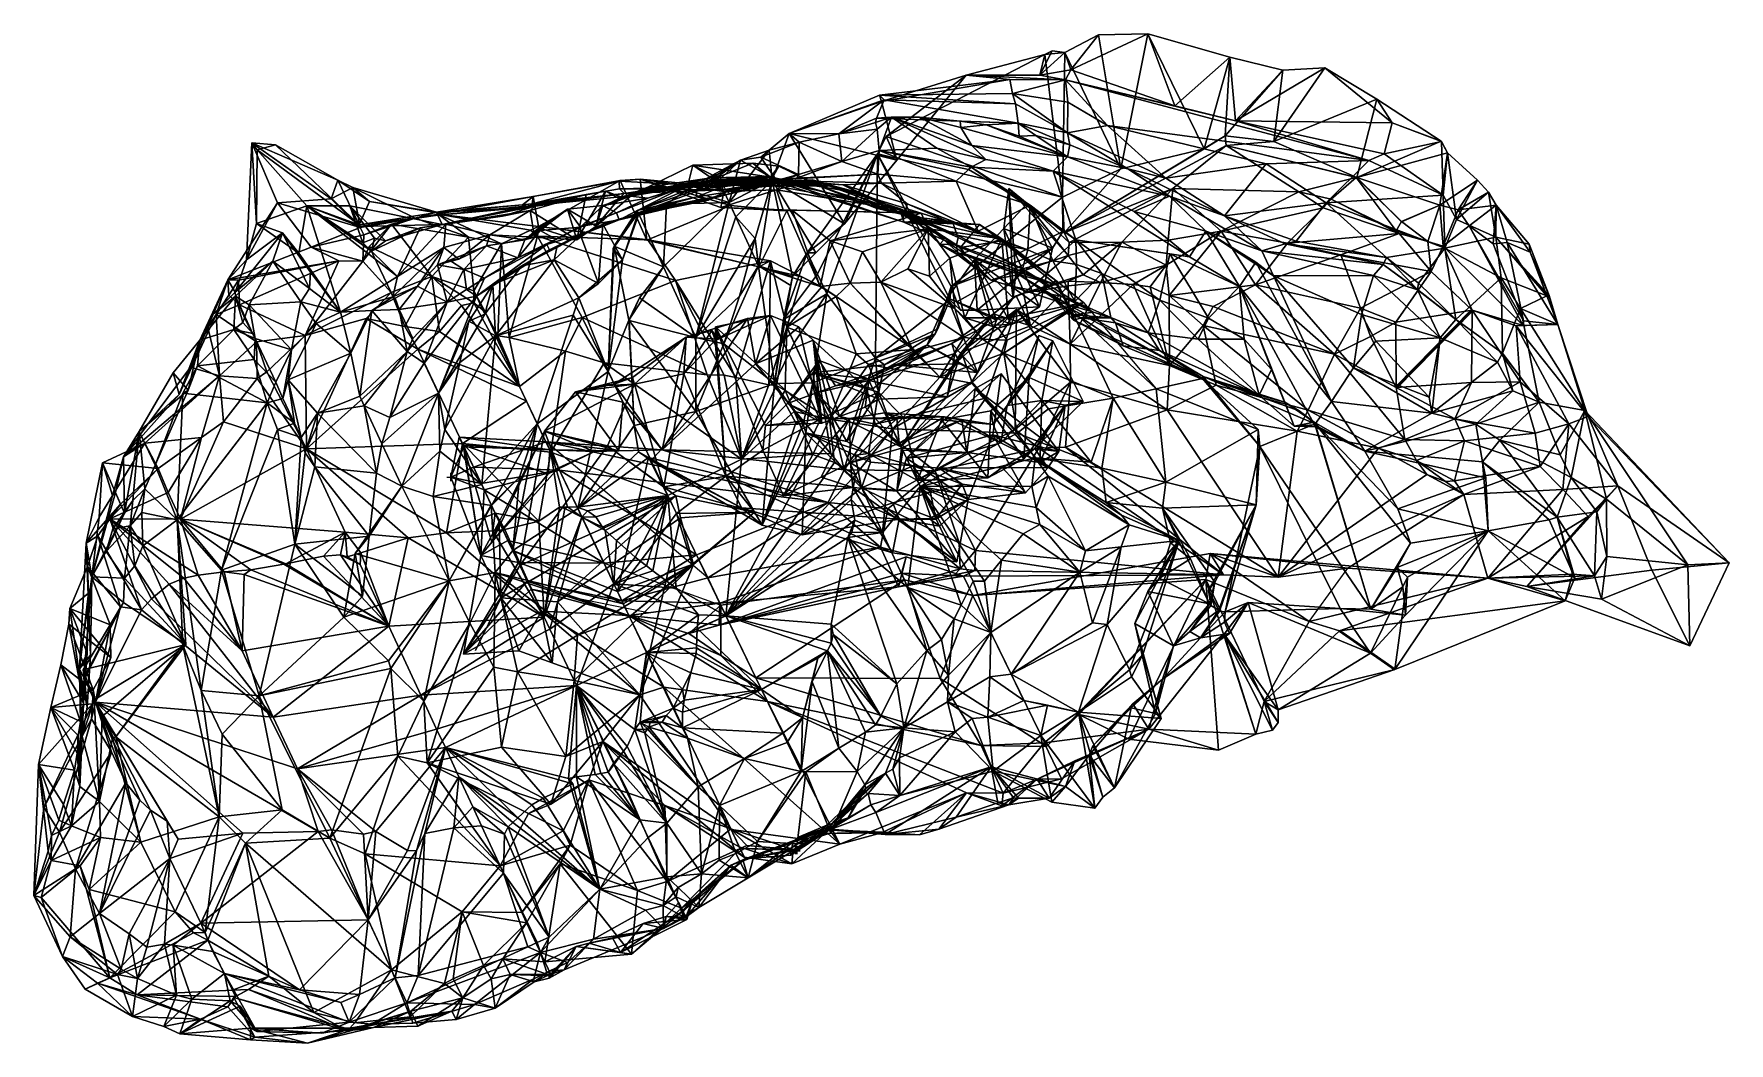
# Model space of a CAD drawing. Extents: x 8150 to 8561, y 2087 to 2332.
import ezdxf

# ---------------------------------------------------------------- set-up
doc = ezdxf.new("R2010")
doc.units = 0
doc.header["$MEASUREMENT"] = 0
doc.header["$PDMODE"] = 2
doc.header["$PDSIZE"] = -1
doc.linetypes.add('CONTINUOUS2', pattern=[0])

msp = doc.modelspace()

# ---------------------------------------------------------------- linework, layer by layer
at = {"color": 2, "linetype": 'CONTINUOUS', "lineweight": 53}
for p, q in [((8498.992, 2264.71, -1092.894), (8480.598, 2245.878, -1117.932)), ((8466.794, 2186.847, -1150), (8480.242, 2177.462, -1175))]:
    msp.add_line(p, q, dxfattribs=at)
at = {"color": 7, "linetype": 'CONTINUOUS', "lineweight": 0}
for p, q in [((8332.65, 2260.579, -1360.365), (8330.119, 2246.399, -1375)), ((8225.064, 2190.161, -1200), (8213.165, 2207.84, -1225)), ((8395.687, 2158.784, -1175), (8434.349, 2199.258, -1150))]:
    msp.add_line(p, q, dxfattribs=at)
for points in [[(8201.492, 2276.917, -1325), (8210.162, 2283.433, -1300), (8216.963, 2273.918, -1275), (8224.295, 2264.152, -1250), (8231.848, 2264.558, -1225)], [(8404.633, 2266.526, -1309.17), (8422.295, 2245.556, -1300), (8447.048, 2235.681, -1275), (8447.44, 2231.538, -1250), (8474.449, 2192.093, -1225), (8482.852, 2190.647, -1200), (8502.935, 2211.088, -1175), (8521.599, 2194.132, -1150)], [(8338.937, 2247.034, -1051.706), (8329.646, 2246.876, -1073), (8317.341, 2256.534, -1091.984), (8310.502, 2240.104, -1095), (8299.679, 2228.154, -1115), (8296.597, 2230.281, -1120), (8281.867, 2216.564, -1135), (8266.14, 2206.344, -1141.566)], [(8164.782, 2169.498, -1409.912), (8213.797, 2153.339, -1416.019), (8247.612, 2162.975, -1414.28), (8281.565, 2173.566, -1406.783), (8298.594, 2181.527, -1403.927), (8317.851, 2190.504, -1397.535), (8349.284, 2224.682, -1375), (8358.248, 2235.84, -1364.345)], [(8374.706, 2201.838, -1205.829), (8355.352, 2207.128, -1213.859), (8313.424, 2199.676, -1201.013), (8274.173, 2232.679, -1234.552), (8256.539, 2226.57, -1236.435)], [(8392.929, 2228.827, -1350), (8410.182, 2218.013, -1325), (8424.651, 2222.947, -1300), (8446.595, 2217.409, -1275)], [(8466.794, 2186.847, -1150), (8502.792, 2199.62, -1123.362), (8497.021, 2219.905, -1150)], [(8438.618, 2200.41, -1175), (8378.433, 2206.291, -1200), (8374.706, 2201.838, -1205.829), (8355.352, 2207.128, -1213.859), (8316.327, 2193.539, -1204), (8294.291, 2190.566, -1211.78), (8298.954, 2191.195, -1210.134), (8270.532, 2196.935, -1229.658)], [(8263.194, 2194.805, -1175), (8257.034, 2182.09, -1199.127), (8267.453, 2203.455, -1208.236), (8288.244, 2203.225, -1200.279), (8316.589, 2193.097, -1175.832)], [(8466.794, 2186.847, -1150), (8459.456, 2189.095, -1145.807), (8468.86, 2202.077, -1150)], [(8151.625, 2122.055, -1325), (8149.839, 2122.572, -1350), (8152.258, 2143.968, -1375), (8163.806, 2165.476, -1404.911), (8164.782, 2169.498, -1409.912)], [(8150.971, 2154.372, -1375), (8155.921, 2140.849, -1350), (8158.946, 2139.489, -1325), (8165.973, 2136.646, -1300), (8175.776, 2135.532, -1275)]]:
    msp.add_polyline3d(points, dxfattribs=at)
msp.add_point((8251.095, 2224.145, -1225.499), dxfattribs=at)
at = {"color": 2, "linetype": 'CONTINUOUS', "lineweight": 53}
msp.add_point((8334.878, 2133.618, -1258.796), dxfattribs=at)
at = {"color": 2, "linetype": 'CONTINUOUS2', "lineweight": 0}
for points in [[(8408.296, 2331.493, -1050), (8413.686, 2299.015, -1050), (8400.143, 2327.213, -1050), (8408.296, 2331.493, -1050)], [(8400.143, 2327.213, -1050), (8401.594, 2322.982, -1070.353), (8408.296, 2331.493, -1050), (8400.143, 2327.213, -1050)], [(8401.594, 2322.982, -1070.353), (8426.844, 2314.243, -1073), (8420.232, 2331.733, -1050), (8401.594, 2322.982, -1070.353)], [(8408.296, 2331.493, -1050), (8401.594, 2322.982, -1070.353), (8420.232, 2331.733, -1050), (8408.296, 2331.493, -1050)], [(8420.232, 2331.733, -1050), (8413.686, 2299.015, -1050), (8408.296, 2331.493, -1050), (8420.232, 2331.733, -1050)], [(8413.686, 2299.015, -1050), (8420.232, 2331.733, -1050), (8433.967, 2303.843, -1050), (8413.686, 2299.015, -1050)], [(8420.232, 2331.733, -1050), (8440.179, 2326.122, -1050), (8433.967, 2303.843, -1050), (8420.232, 2331.733, -1050)], [(8440.179, 2326.122, -1050), (8420.232, 2331.733, -1050), (8426.844, 2314.243, -1073), (8440.179, 2326.122, -1050)], [(8356.77, 2306.817, -1050), (8395.265, 2326.745, -1050), (8399.52, 2292.139, -1050), (8356.77, 2306.817, -1050)], [(8376.157, 2321.755, -1073), (8395.265, 2326.745, -1050), (8356.77, 2306.817, -1050), (8376.157, 2321.755, -1073)], [(8394.057, 2321.755, -1073), (8395.265, 2326.745, -1050), (8376.157, 2321.755, -1073), (8394.057, 2321.755, -1073)], [(8400.143, 2327.213, -1050), (8397.069, 2327.614, -1050), (8394.057, 2321.755, -1073), (8400.143, 2327.213, -1050)], [(8394.057, 2321.755, -1073), (8397.069, 2327.614, -1050), (8395.265, 2326.745, -1050), (8394.057, 2321.755, -1073)], [(8400.143, 2327.213, -1050), (8394.057, 2321.755, -1073), (8401.594, 2322.982, -1070.353), (8400.143, 2327.213, -1050)], [(8397.069, 2327.614, -1050), (8400.143, 2327.213, -1050), (8395.265, 2326.745, -1050), (8397.069, 2327.614, -1050)], [(8400.143, 2327.213, -1050), (8399.52, 2292.139, -1050), (8395.265, 2326.745, -1050), (8400.143, 2327.213, -1050)], [(8399.52, 2292.139, -1050), (8400.143, 2327.213, -1050), (8413.686, 2299.015, -1050), (8399.52, 2292.139, -1050)], [(8426.844, 2314.243, -1073), (8441.563, 2310.633, -1073), (8440.179, 2326.122, -1050), (8426.844, 2314.243, -1073)], [(8440.179, 2326.122, -1050), (8439.05, 2306.967, -1050), (8433.967, 2303.843, -1050), (8440.179, 2326.122, -1050)], [(8453.036, 2322.902, -1050), (8439.05, 2306.967, -1050), (8440.179, 2326.122, -1050), (8453.036, 2322.902, -1050)], [(8453.036, 2322.902, -1050), (8440.179, 2326.122, -1050), (8441.563, 2310.633, -1073), (8453.036, 2322.902, -1050)], [(8376.157, 2321.755, -1073), (8355.621, 2315.331, -1087.965), (8386.781, 2320.66, -1087.467), (8376.157, 2321.755, -1073)], [(8355.621, 2315.331, -1087.965), (8376.157, 2321.755, -1073), (8359.353, 2301.104, -1073), (8355.621, 2315.331, -1087.965)], [(8356.77, 2306.817, -1050), (8359.353, 2301.104, -1073), (8376.157, 2321.755, -1073), (8356.77, 2306.817, -1050)], [(8400.278, 2320.612, -1083.261), (8394.057, 2321.755, -1073), (8376.157, 2321.755, -1073), (8400.278, 2320.612, -1083.261)], [(8376.157, 2321.755, -1073), (8386.781, 2320.66, -1087.467), (8400.278, 2320.612, -1083.261), (8376.157, 2321.755, -1073)], [(8401.594, 2322.982, -1070.353), (8394.057, 2321.755, -1073), (8400.278, 2320.612, -1083.261), (8401.594, 2322.982, -1070.353)], [(8401.594, 2322.982, -1070.353), (8400.278, 2320.612, -1083.261), (8426.844, 2314.243, -1073), (8401.594, 2322.982, -1070.353)], [(8453.036, 2322.902, -1050), (8450.826, 2305.587, -1050), (8439.05, 2306.967, -1050), (8453.036, 2322.902, -1050)], [(8453.036, 2322.902, -1050), (8441.563, 2310.633, -1073), (8463.214, 2323.487, -1050), (8453.036, 2322.902, -1050)], [(8463.214, 2323.487, -1050), (8441.563, 2310.633, -1073), (8479.558, 2310.118, -1058.581), (8463.214, 2323.487, -1050)], [(8463.214, 2323.487, -1050), (8450.826, 2305.587, -1050), (8453.036, 2322.902, -1050), (8463.214, 2323.487, -1050)], [(8450.826, 2305.587, -1050), (8463.214, 2323.487, -1050), (8475.897, 2315.927, -1050), (8450.826, 2305.587, -1050)], [(8479.558, 2310.118, -1058.581), (8475.897, 2315.927, -1050), (8463.214, 2323.487, -1050), (8479.558, 2310.118, -1058.581)], [(8387.392, 2317.296, -1094.239), (8386.781, 2320.66, -1087.467), (8355.112, 2316.891, -1094.355), (8387.392, 2317.296, -1094.239)], [(8355.621, 2315.331, -1087.965), (8355.112, 2316.891, -1094.355), (8386.781, 2320.66, -1087.467), (8355.621, 2315.331, -1087.965)], [(8387.392, 2317.296, -1094.239), (8355.112, 2316.891, -1094.355), (8388.158, 2314.74, -1100.888), (8387.392, 2317.296, -1094.239)], [(8400.278, 2320.612, -1083.261), (8386.781, 2320.66, -1087.467), (8387.392, 2317.296, -1094.239), (8400.278, 2320.612, -1083.261)], [(8400.881, 2315.199, -1095), (8400.278, 2320.612, -1083.261), (8387.392, 2317.296, -1094.239), (8400.881, 2315.199, -1095)], [(8388.158, 2314.74, -1100.888), (8400.773, 2307.693, -1104.875), (8387.392, 2317.296, -1094.239), (8388.158, 2314.74, -1100.888)], [(8400.881, 2315.199, -1095), (8387.392, 2317.296, -1094.239), (8400.773, 2307.693, -1104.875), (8400.881, 2315.199, -1095)], [(8400.278, 2320.612, -1083.261), (8410.505, 2309.486, -1095), (8473.942, 2301.001, -1081.09), (8400.278, 2320.612, -1083.261)], [(8441.563, 2310.633, -1073), (8400.278, 2320.612, -1083.261), (8473.942, 2301.001, -1081.09), (8441.563, 2310.633, -1073)], [(8400.881, 2315.199, -1095), (8410.505, 2309.486, -1095), (8400.278, 2320.612, -1083.261), (8400.881, 2315.199, -1095)], [(8441.563, 2310.633, -1073), (8426.844, 2314.243, -1073), (8400.278, 2320.612, -1083.261), (8441.563, 2310.633, -1073)], [(8355.112, 2316.891, -1094.355), (8355.621, 2315.331, -1087.965), (8333.197, 2307.567, -1095), (8355.112, 2316.891, -1094.355)], [(8356.23, 2315.737, -1105.392), (8355.112, 2316.891, -1094.355), (8333.197, 2307.567, -1095), (8356.23, 2315.737, -1105.392)], [(8345.238, 2307.484, -1120), (8356.23, 2315.737, -1105.392), (8333.197, 2307.567, -1095), (8345.238, 2307.484, -1120)], [(8359.353, 2301.104, -1073), (8333.197, 2307.567, -1095), (8355.621, 2315.331, -1087.965), (8359.353, 2301.104, -1073)], [(8354.374, 2311.314, -1112.534), (8356.23, 2315.737, -1105.392), (8345.238, 2307.484, -1120), (8354.374, 2311.314, -1112.534)], [(8388.783, 2310.104, -1110.014), (8356.23, 2315.737, -1105.392), (8354.374, 2311.314, -1112.534), (8388.783, 2310.104, -1110.014)], [(8388.158, 2314.74, -1100.888), (8355.112, 2316.891, -1094.355), (8356.23, 2315.737, -1105.392), (8388.158, 2314.74, -1100.888)], [(8388.158, 2314.74, -1100.888), (8356.23, 2315.737, -1105.392), (8388.783, 2310.104, -1110.014), (8388.158, 2314.74, -1100.888)], [(8400.773, 2307.693, -1104.875), (8388.158, 2314.74, -1100.888), (8388.783, 2310.104, -1110.014), (8400.773, 2307.693, -1104.875)], [(8400.881, 2315.199, -1095), (8400.773, 2307.693, -1104.875), (8410.505, 2309.486, -1095), (8400.881, 2315.199, -1095)], [(8450.826, 2305.587, -1050), (8475.897, 2315.927, -1050), (8470.998, 2296.88, -1050), (8450.826, 2305.587, -1050)], [(8470.998, 2296.88, -1050), (8475.897, 2315.927, -1050), (8491.465, 2305.675, -1050), (8470.998, 2296.88, -1050)], [(8475.897, 2315.927, -1050), (8479.558, 2310.118, -1058.581), (8491.465, 2305.675, -1050), (8475.897, 2315.927, -1050)], [(8354.374, 2311.314, -1112.534), (8345.238, 2307.484, -1120), (8354.171, 2310.198, -1120), (8354.374, 2311.314, -1112.534)], [(8345.238, 2307.484, -1120), (8354.546, 2308.629, -1127.884), (8354.171, 2310.198, -1120), (8345.238, 2307.484, -1120)], [(8354.374, 2311.314, -1112.534), (8354.171, 2310.198, -1120), (8358.015, 2311.498, -1120), (8354.374, 2311.314, -1112.534)], [(8358.015, 2311.498, -1120), (8354.171, 2310.198, -1120), (8354.546, 2308.629, -1127.884), (8358.015, 2311.498, -1120)], [(8354.374, 2311.314, -1112.534), (8358.015, 2311.498, -1120), (8364.8, 2311.498, -1120), (8354.374, 2311.314, -1112.534)], [(8374.695, 2310.537, -1120), (8354.374, 2311.314, -1112.534), (8364.8, 2311.498, -1120), (8374.695, 2310.537, -1120)], [(8388.783, 2310.104, -1110.014), (8354.374, 2311.314, -1112.534), (8374.695, 2310.537, -1120), (8388.783, 2310.104, -1110.014)], [(8358.015, 2311.498, -1120), (8354.546, 2308.629, -1127.884), (8355.056, 2303.459, -1150), (8358.015, 2311.498, -1120)], [(8355.056, 2303.459, -1150), (8369.073, 2303.956, -1150), (8358.015, 2311.498, -1120), (8355.056, 2303.459, -1150)], [(8358.015, 2311.498, -1120), (8369.073, 2303.956, -1150), (8380.924, 2301.238, -1150), (8358.015, 2311.498, -1120)], [(8380.924, 2301.238, -1150), (8377.533, 2304.653, -1142.634), (8358.015, 2311.498, -1120), (8380.924, 2301.238, -1150)], [(8364.8, 2311.498, -1120), (8358.015, 2311.498, -1120), (8377.533, 2304.653, -1142.634), (8364.8, 2311.498, -1120)], [(8364.8, 2311.498, -1120), (8377.533, 2304.653, -1142.634), (8374.883, 2309.036, -1129.197), (8364.8, 2311.498, -1120)], [(8374.695, 2310.537, -1120), (8364.8, 2311.498, -1120), (8374.883, 2309.036, -1129.197), (8374.695, 2310.537, -1120)], [(8388.783, 2310.104, -1110.014), (8374.695, 2310.537, -1120), (8381.027, 2309.632, -1120), (8388.783, 2310.104, -1110.014)], [(8374.695, 2310.537, -1120), (8374.883, 2309.036, -1129.197), (8381.027, 2309.632, -1120), (8374.695, 2310.537, -1120)], [(8374.883, 2309.036, -1129.197), (8400.802, 2301.877, -1138.517), (8381.027, 2309.632, -1120), (8374.883, 2309.036, -1129.197)], [(8374.883, 2309.036, -1129.197), (8377.533, 2304.653, -1142.634), (8400.802, 2301.877, -1138.517), (8374.883, 2309.036, -1129.197)], [(8389.059, 2306.945, -1120), (8388.783, 2310.104, -1110.014), (8381.027, 2309.632, -1120), (8389.059, 2306.945, -1120)], [(8389.059, 2306.945, -1120), (8381.027, 2309.632, -1120), (8400.802, 2301.877, -1138.517), (8389.059, 2306.945, -1120)], [(8388.783, 2310.104, -1110.014), (8401.351, 2304.838, -1120), (8400.773, 2307.693, -1104.875), (8388.783, 2310.104, -1110.014)], [(8388.783, 2310.104, -1110.014), (8393.054, 2307.033, -1120), (8401.351, 2304.838, -1120), (8388.783, 2310.104, -1110.014)], [(8389.059, 2306.945, -1120), (8393.054, 2307.033, -1120), (8388.783, 2310.104, -1110.014), (8389.059, 2306.945, -1120)], [(8410.505, 2309.486, -1095), (8400.773, 2307.693, -1104.875), (8424.603, 2296.717, -1111.505), (8410.505, 2309.486, -1095)], [(8473.942, 2301.001, -1081.09), (8410.505, 2309.486, -1095), (8448.991, 2300.222, -1095), (8473.942, 2301.001, -1081.09)], [(8410.505, 2309.486, -1095), (8424.603, 2296.717, -1111.505), (8448.991, 2300.222, -1095), (8410.505, 2309.486, -1095)], [(8479.558, 2310.118, -1058.581), (8441.563, 2310.633, -1073), (8477.683, 2302.65, -1071.796), (8479.558, 2310.118, -1058.581)], [(8441.563, 2310.633, -1073), (8473.942, 2301.001, -1081.09), (8477.683, 2302.65, -1071.796), (8441.563, 2310.633, -1073)], [(8479.558, 2310.118, -1058.581), (8477.683, 2302.65, -1071.796), (8491.562, 2305.585, -1055.141), (8479.558, 2310.118, -1058.581)], [(8491.562, 2305.585, -1055.141), (8491.465, 2305.675, -1050), (8479.558, 2310.118, -1058.581), (8491.562, 2305.585, -1055.141)], [(8201.492, 2276.917, -1325), (8202.769, 2305.287, -1306.986), (8203.902, 2285.743, -1300), (8201.492, 2276.917, -1325)], [(8208.995, 2290.69, -1326.219), (8202.769, 2305.287, -1306.986), (8201.492, 2276.917, -1325), (8208.995, 2290.69, -1326.219)], [(8202.769, 2305.287, -1306.986), (8204.037, 2303.566, -1300), (8203.902, 2285.743, -1300), (8202.769, 2305.287, -1306.986)], [(8204.037, 2303.566, -1300), (8202.769, 2305.287, -1306.986), (8208.508, 2304.817, -1300), (8204.037, 2303.566, -1300)], [(8202.769, 2305.287, -1306.986), (8208.995, 2290.69, -1326.219), (8222.035, 2291.732, -1325), (8202.769, 2305.287, -1306.986)], [(8208.508, 2304.817, -1300), (8202.769, 2305.287, -1306.986), (8223.631, 2296.268, -1300.158), (8208.508, 2304.817, -1300)], [(8222.035, 2291.732, -1325), (8223.631, 2296.268, -1300.158), (8202.769, 2305.287, -1306.986), (8222.035, 2291.732, -1325)], [(8204.037, 2303.566, -1300), (8208.508, 2304.817, -1300), (8228.775, 2285.374, -1293.838), (8204.037, 2303.566, -1300)], [(8223.631, 2296.268, -1300.158), (8228.775, 2285.374, -1293.838), (8208.508, 2304.817, -1300), (8223.631, 2296.268, -1300.158)], [(8326.305, 2301.832, -1127.909), (8335.653, 2305.429, -1120), (8328.303, 2303.488, -1120), (8326.305, 2301.832, -1127.909)], [(8335.653, 2305.429, -1120), (8326.305, 2301.832, -1127.909), (8335.47, 2297.585, -1150), (8335.653, 2305.429, -1120)], [(8333.197, 2307.567, -1095), (8329.035, 2296.19, -1095.83), (8328.303, 2303.488, -1120), (8333.197, 2307.567, -1095)], [(8333.197, 2307.567, -1095), (8328.303, 2303.488, -1120), (8335.653, 2305.429, -1120), (8333.197, 2307.567, -1095)], [(8329.035, 2296.19, -1095.83), (8333.197, 2307.567, -1095), (8346.659, 2285.661, -1073), (8329.035, 2296.19, -1095.83)], [(8346.659, 2285.661, -1073), (8333.197, 2307.567, -1095), (8359.353, 2301.104, -1073), (8346.659, 2285.661, -1073)], [(8345.238, 2307.484, -1120), (8333.197, 2307.567, -1095), (8335.653, 2305.429, -1120), (8345.238, 2307.484, -1120)], [(8335.47, 2297.585, -1150), (8346.009, 2300.725, -1150), (8335.653, 2305.429, -1120), (8335.47, 2297.585, -1150)], [(8345.238, 2307.484, -1120), (8335.653, 2305.429, -1120), (8346.009, 2300.725, -1150), (8345.238, 2307.484, -1120)], [(8345.238, 2307.484, -1120), (8346.009, 2300.725, -1150), (8354.546, 2308.629, -1127.884), (8345.238, 2307.484, -1120)], [(8355.056, 2303.459, -1150), (8354.546, 2308.629, -1127.884), (8346.009, 2300.725, -1150), (8355.056, 2303.459, -1150)], [(8399.52, 2292.139, -1050), (8354.658, 2302.637, -1050), (8356.77, 2306.817, -1050), (8399.52, 2292.139, -1050)], [(8356.77, 2306.817, -1050), (8354.658, 2302.637, -1050), (8359.353, 2301.104, -1073), (8356.77, 2306.817, -1050)], [(8389.059, 2306.945, -1120), (8400.802, 2301.877, -1138.517), (8393.054, 2307.033, -1120), (8389.059, 2306.945, -1120)], [(8401.351, 2304.838, -1120), (8393.054, 2307.033, -1120), (8400.802, 2301.877, -1138.517), (8401.351, 2304.838, -1120)], [(8439.262, 2304.664, -1056.245), (8399.921, 2283.424, -1059.859), (8439.05, 2306.967, -1050), (8439.262, 2304.664, -1056.245)], [(8433.967, 2303.843, -1050), (8439.05, 2306.967, -1050), (8399.921, 2283.424, -1059.859), (8433.967, 2303.843, -1050)], [(8424.603, 2296.717, -1111.505), (8400.773, 2307.693, -1104.875), (8415.443, 2299, -1120), (8424.603, 2296.717, -1111.505)], [(8401.351, 2304.838, -1120), (8415.443, 2299, -1120), (8400.773, 2307.693, -1104.875), (8401.351, 2304.838, -1120)], [(8401.351, 2304.838, -1120), (8400.802, 2301.877, -1138.517), (8415.443, 2299, -1120), (8401.351, 2304.838, -1120)], [(8450.826, 2305.587, -1050), (8439.262, 2304.664, -1056.245), (8439.05, 2306.967, -1050), (8450.826, 2305.587, -1050)], [(8450.826, 2305.587, -1050), (8470.998, 2296.88, -1050), (8439.262, 2304.664, -1056.245), (8450.826, 2305.587, -1050)], [(8470.998, 2296.88, -1050), (8491.465, 2305.675, -1050), (8493.008, 2302.843, -1050), (8470.998, 2296.88, -1050)], [(8491.991, 2292.619, -1073), (8491.562, 2305.585, -1055.141), (8477.683, 2302.65, -1071.796), (8491.991, 2292.619, -1073)], [(8493.008, 2302.843, -1050), (8491.465, 2305.675, -1050), (8491.562, 2305.585, -1055.141), (8493.008, 2302.843, -1050)], [(8491.562, 2305.585, -1055.141), (8491.991, 2292.619, -1073), (8493.008, 2302.843, -1050), (8491.562, 2305.585, -1055.141)], [(8204.037, 2303.566, -1300), (8216.059, 2290.03, -1276.466), (8203.902, 2285.743, -1300), (8204.037, 2303.566, -1300)], [(8228.775, 2285.374, -1293.838), (8216.059, 2290.03, -1276.466), (8204.037, 2303.566, -1300), (8228.775, 2285.374, -1293.838)], [(8318.637, 2290.766, -1110.616), (8315.35, 2297.848, -1116.056), (8321.406, 2301.093, -1120), (8318.637, 2290.766, -1110.616)], [(8315.35, 2297.848, -1116.056), (8315.752, 2296.981, -1120.017), (8321.406, 2301.093, -1120), (8315.35, 2297.848, -1116.056)], [(8321.406, 2301.093, -1120), (8315.752, 2296.981, -1120.017), (8315.522, 2297.476, -1124.388), (8321.406, 2301.093, -1120)], [(8321.406, 2301.093, -1120), (8315.522, 2297.476, -1124.388), (8316.097, 2296.238, -1135.18), (8321.406, 2301.093, -1120)], [(8321.406, 2301.093, -1120), (8316.097, 2296.238, -1135.18), (8330.136, 2296.12, -1150), (8321.406, 2301.093, -1120)], [(8329.035, 2296.19, -1095.83), (8318.637, 2290.766, -1110.616), (8328.303, 2303.488, -1120), (8329.035, 2296.19, -1095.83)], [(8321.406, 2301.093, -1120), (8328.303, 2303.488, -1120), (8318.637, 2290.766, -1110.616), (8321.406, 2301.093, -1120)], [(8321.406, 2301.093, -1120), (8326.305, 2301.832, -1127.909), (8328.303, 2303.488, -1120), (8321.406, 2301.093, -1120)], [(8326.305, 2301.832, -1127.909), (8321.406, 2301.093, -1120), (8330.136, 2296.12, -1150), (8326.305, 2301.832, -1127.909)], [(8330.136, 2296.12, -1150), (8335.47, 2297.585, -1150), (8326.305, 2301.832, -1127.909), (8330.136, 2296.12, -1150)], [(8346.009, 2300.725, -1150), (8335.47, 2297.585, -1150), (8335.092, 2296.683, -1175), (8346.009, 2300.725, -1150)], [(8335.092, 2296.683, -1175), (8354.715, 2297.69, -1175), (8346.009, 2300.725, -1150), (8335.092, 2296.683, -1175)], [(8337.543, 2278.615, -1064.716), (8346.659, 2285.661, -1073), (8354.658, 2302.637, -1050), (8337.543, 2278.615, -1064.716)], [(8340.064, 2273.407, -1055.55), (8337.543, 2278.615, -1064.716), (8354.658, 2302.637, -1050), (8340.064, 2273.407, -1055.55)], [(8342.374, 2268.633, -1054.344), (8340.064, 2273.407, -1055.55), (8354.658, 2302.637, -1050), (8342.374, 2268.633, -1054.344)], [(8354.13, 2253.005, -1050), (8342.374, 2268.633, -1054.344), (8354.658, 2302.637, -1050), (8354.13, 2253.005, -1050)], [(8355.056, 2303.459, -1150), (8346.009, 2300.725, -1150), (8354.715, 2297.69, -1175), (8355.056, 2303.459, -1150)], [(8346.659, 2285.661, -1073), (8359.353, 2301.104, -1073), (8354.658, 2302.637, -1050), (8346.659, 2285.661, -1073)], [(8354.13, 2253.005, -1050), (8354.658, 2302.637, -1050), (8372.185, 2267.297, -1050), (8354.13, 2253.005, -1050)], [(8372.528, 2270.386, -1050), (8372.185, 2267.297, -1050), (8354.658, 2302.637, -1050), (8372.528, 2270.386, -1050)], [(8354.658, 2302.637, -1050), (8399.52, 2292.139, -1050), (8372.528, 2270.386, -1050), (8354.658, 2302.637, -1050)], [(8354.715, 2297.69, -1175), (8373.703, 2295.979, -1175), (8355.056, 2303.459, -1150), (8354.715, 2297.69, -1175)], [(8369.073, 2303.956, -1150), (8355.056, 2303.459, -1150), (8377.404, 2299.404, -1158.039), (8369.073, 2303.956, -1150)], [(8376.737, 2298.799, -1164.424), (8377.404, 2299.404, -1158.039), (8355.056, 2303.459, -1150), (8376.737, 2298.799, -1164.424)], [(8355.056, 2303.459, -1150), (8373.703, 2295.979, -1175), (8376.737, 2298.799, -1164.424), (8355.056, 2303.459, -1150)], [(8380.924, 2301.238, -1150), (8369.073, 2303.956, -1150), (8377.404, 2299.404, -1158.039), (8380.924, 2301.238, -1150)], [(8380.924, 2301.238, -1150), (8377.404, 2299.404, -1158.039), (8397.28, 2298.387, -1150), (8380.924, 2301.238, -1150)], [(8400.802, 2301.877, -1138.517), (8377.533, 2304.653, -1142.634), (8397.28, 2298.387, -1150), (8400.802, 2301.877, -1138.517)], [(8380.924, 2301.238, -1150), (8397.28, 2298.387, -1150), (8377.533, 2304.653, -1142.634), (8380.924, 2301.238, -1150)], [(8425.522, 2292.357, -1134.147), (8400.802, 2301.877, -1138.517), (8397.28, 2298.387, -1150), (8425.522, 2292.357, -1134.147)], [(8426.346, 2294.229, -1073), (8399.921, 2283.424, -1059.859), (8439.262, 2304.664, -1056.245), (8426.346, 2294.229, -1073)], [(8413.686, 2299.015, -1050), (8433.967, 2303.843, -1050), (8399.921, 2283.424, -1059.859), (8413.686, 2299.015, -1050)], [(8425.522, 2292.357, -1134.147), (8415.443, 2299, -1120), (8400.802, 2301.877, -1138.517), (8425.522, 2292.357, -1134.147)], [(8439.262, 2304.664, -1056.245), (8456.893, 2293.424, -1073), (8426.346, 2294.229, -1073), (8439.262, 2304.664, -1056.245)], [(8439.262, 2304.664, -1056.245), (8470.852, 2296.865, -1057.453), (8456.893, 2293.424, -1073), (8439.262, 2304.664, -1056.245)], [(8470.998, 2296.88, -1050), (8470.852, 2296.865, -1057.453), (8439.262, 2304.664, -1056.245), (8470.998, 2296.88, -1050)], [(8473.942, 2301.001, -1081.09), (8448.991, 2300.222, -1095), (8463.588, 2290.712, -1095), (8473.942, 2301.001, -1081.09)], [(8473.942, 2301.001, -1081.09), (8463.588, 2290.712, -1095), (8491.991, 2292.619, -1073), (8473.942, 2301.001, -1081.09)], [(8493.008, 2302.843, -1050), (8491.148, 2290.177, -1050), (8470.998, 2296.88, -1050), (8493.008, 2302.843, -1050)], [(8491.991, 2292.619, -1073), (8477.683, 2302.65, -1071.796), (8473.942, 2301.001, -1081.09), (8491.991, 2292.619, -1073)], [(8493.008, 2302.843, -1050), (8500.306, 2296.251, -1050), (8491.148, 2290.177, -1050), (8493.008, 2302.843, -1050)], [(8493.008, 2302.843, -1050), (8491.991, 2292.619, -1073), (8495.241, 2286.698, -1073), (8493.008, 2302.843, -1050)], [(8495.241, 2286.698, -1073), (8500.306, 2296.251, -1050), (8493.008, 2302.843, -1050), (8495.241, 2286.698, -1073)], [(8291.909, 2291.791, -1267.08), (8292.315, 2292.189, -1275), (8314.257, 2296.833, -1275), (8291.909, 2291.791, -1267.08)], [(8298.895, 2294.52, -1250), (8291.909, 2291.791, -1267.08), (8314.257, 2296.833, -1275), (8298.895, 2294.52, -1250)], [(8297.019, 2296.483, -1324.893), (8291.956, 2296.024, -1320.018), (8292.166, 2296.124, -1325), (8297.019, 2296.483, -1324.893)], [(8291.956, 2296.024, -1320.018), (8297.019, 2296.483, -1324.893), (8315.528, 2294.705, -1300), (8291.956, 2296.024, -1320.018)], [(8297.019, 2296.483, -1324.893), (8292.166, 2296.124, -1325), (8298.676, 2281.696, -1341.432), (8297.019, 2296.483, -1324.893)], [(8314.257, 2296.833, -1275), (8292.315, 2292.189, -1275), (8316.386, 2295.617, -1280.615), (8314.257, 2296.833, -1275)], [(8293.12, 2293.03, -1291.768), (8315.988, 2296.474, -1284.714), (8292.315, 2292.189, -1275), (8293.12, 2293.03, -1291.768)], [(8315.988, 2296.474, -1284.714), (8316.386, 2295.617, -1280.615), (8292.315, 2292.189, -1275), (8315.988, 2296.474, -1284.714)], [(8293.12, 2293.03, -1291.768), (8316.585, 2295.188, -1289.602), (8315.988, 2296.474, -1284.714), (8293.12, 2293.03, -1291.768)], [(8297.019, 2296.483, -1324.893), (8316.584, 2289.605, -1325), (8317.364, 2293.509, -1306.512), (8297.019, 2296.483, -1324.893)], [(8297.019, 2296.483, -1324.893), (8317.364, 2293.509, -1306.512), (8315.528, 2294.705, -1300), (8297.019, 2296.483, -1324.893)], [(8297.019, 2296.483, -1324.893), (8298.676, 2281.696, -1341.432), (8318.959, 2290.073, -1330.359), (8297.019, 2296.483, -1324.893)], [(8318.959, 2290.073, -1330.359), (8316.584, 2289.605, -1325), (8297.019, 2296.483, -1324.893), (8318.959, 2290.073, -1330.359)], [(8308.555, 2294.707, -1225), (8298.895, 2294.52, -1250), (8309.792, 2299.884, -1250), (8308.555, 2294.707, -1225)], [(8314.257, 2296.833, -1275), (8309.792, 2299.884, -1250), (8298.895, 2294.52, -1250), (8314.257, 2296.833, -1275)], [(8315.752, 2296.981, -1120.017), (8315.35, 2297.848, -1116.056), (8308.326, 2293.901, -1120), (8315.752, 2296.981, -1120.017)], [(8318.637, 2290.766, -1110.616), (8308.326, 2293.901, -1120), (8315.35, 2297.848, -1116.056), (8318.637, 2290.766, -1110.616)], [(8314.22, 2297.19, -1124.145), (8315.752, 2296.981, -1120.017), (8308.326, 2293.901, -1120), (8314.22, 2297.19, -1124.145)], [(8308.326, 2293.901, -1120), (8310.518, 2293.861, -1135.345), (8314.22, 2297.19, -1124.145), (8308.326, 2293.901, -1120)], [(8309.792, 2299.884, -1250), (8315.789, 2296.903, -1235.051), (8308.555, 2294.707, -1225), (8309.792, 2299.884, -1250)], [(8308.555, 2294.707, -1225), (8315.789, 2296.903, -1235.051), (8313.772, 2296.093, -1225), (8308.555, 2294.707, -1225)], [(8324.409, 2300.316, -1250), (8315.789, 2296.903, -1235.051), (8309.792, 2299.884, -1250), (8324.409, 2300.316, -1250)], [(8324.409, 2300.316, -1250), (8309.792, 2299.884, -1250), (8328.663, 2296.96, -1265.612), (8324.409, 2300.316, -1250)], [(8314.257, 2296.833, -1275), (8328.663, 2296.96, -1265.612), (8309.792, 2299.884, -1250), (8314.257, 2296.833, -1275)], [(8310.518, 2293.861, -1135.345), (8316.097, 2296.238, -1135.18), (8314.22, 2297.19, -1124.145), (8310.518, 2293.861, -1135.345)], [(8313.772, 2296.093, -1225), (8315.789, 2296.903, -1235.051), (8328.93, 2296.407, -1232.104), (8313.772, 2296.093, -1225)], [(8313.772, 2296.093, -1225), (8321.352, 2296.826, -1225), (8316.651, 2295.045, -1214.397), (8313.772, 2296.093, -1225)], [(8328.93, 2296.407, -1232.104), (8321.352, 2296.826, -1225), (8313.772, 2296.093, -1225), (8328.93, 2296.407, -1232.104)], [(8314.22, 2297.19, -1124.145), (8315.522, 2297.476, -1124.388), (8315.752, 2296.981, -1120.017), (8314.22, 2297.19, -1124.145)], [(8315.522, 2297.476, -1124.388), (8314.22, 2297.19, -1124.145), (8316.097, 2296.238, -1135.18), (8315.522, 2297.476, -1124.388)], [(8314.257, 2296.833, -1275), (8328.603, 2297.086, -1275), (8328.663, 2296.96, -1265.612), (8314.257, 2296.833, -1275)], [(8328.663, 2296.96, -1276.996), (8328.603, 2297.086, -1275), (8314.257, 2296.833, -1275), (8328.663, 2296.96, -1276.996)], [(8314.257, 2296.833, -1275), (8316.386, 2295.617, -1280.615), (8328.663, 2296.96, -1276.996), (8314.257, 2296.833, -1275)], [(8328.93, 2296.407, -1232.104), (8315.789, 2296.903, -1235.051), (8324.409, 2300.316, -1250), (8328.93, 2296.407, -1232.104)], [(8315.988, 2296.474, -1284.714), (8316.585, 2295.188, -1289.602), (8329.056, 2296.149, -1283.872), (8315.988, 2296.474, -1284.714)], [(8316.386, 2295.617, -1280.615), (8315.988, 2296.474, -1284.714), (8329.056, 2296.149, -1283.872), (8316.386, 2295.617, -1280.615)], [(8329.056, 2296.149, -1283.872), (8328.663, 2296.96, -1276.996), (8316.386, 2295.617, -1280.615), (8329.056, 2296.149, -1283.872)], [(8316.651, 2295.045, -1214.397), (8321.352, 2296.826, -1225), (8329.561, 2295.106, -1214.497), (8316.651, 2295.045, -1214.397)], [(8329.916, 2296.361, -1225), (8329.561, 2295.106, -1214.497), (8321.352, 2296.826, -1225), (8329.916, 2296.361, -1225)], [(8321.352, 2296.826, -1225), (8328.93, 2296.407, -1232.104), (8329.916, 2296.361, -1225), (8321.352, 2296.826, -1225)], [(8328.93, 2296.407, -1232.104), (8324.409, 2300.316, -1250), (8330.723, 2299.624, -1250), (8328.93, 2296.407, -1232.104)], [(8328.663, 2296.96, -1265.612), (8330.723, 2299.624, -1250), (8324.409, 2300.316, -1250), (8328.663, 2296.96, -1265.612)], [(8360.508, 2288.06, -1268.195), (8328.663, 2296.96, -1265.612), (8328.603, 2297.086, -1275), (8360.508, 2288.06, -1268.195)], [(8328.603, 2297.086, -1275), (8360.767, 2288.003, -1275), (8360.508, 2288.06, -1268.195), (8328.603, 2297.086, -1275)], [(8328.603, 2297.086, -1275), (8328.663, 2296.96, -1276.996), (8360.767, 2288.003, -1275), (8328.603, 2297.086, -1275)], [(8328.663, 2296.96, -1265.612), (8341.015, 2294.607, -1250), (8330.723, 2299.624, -1250), (8328.663, 2296.96, -1265.612)], [(8341.015, 2294.607, -1250), (8328.663, 2296.96, -1265.612), (8360.508, 2288.06, -1268.195), (8341.015, 2294.607, -1250)], [(8328.663, 2296.96, -1276.996), (8329.056, 2296.149, -1283.872), (8361.061, 2286.027, -1282.576), (8328.663, 2296.96, -1276.996)], [(8361.061, 2286.027, -1282.576), (8360.767, 2288.003, -1275), (8328.663, 2296.96, -1276.996), (8361.061, 2286.027, -1282.576)], [(8330.723, 2299.624, -1250), (8341.015, 2294.607, -1250), (8328.93, 2296.407, -1232.104), (8330.723, 2299.624, -1250)], [(8335.092, 2296.683, -1175), (8329.035, 2296.19, -1189.413), (8354.715, 2297.69, -1175), (8335.092, 2296.683, -1175)], [(8355.633, 2295.479, -1183.781), (8354.715, 2297.69, -1175), (8329.035, 2296.19, -1189.413), (8355.633, 2295.479, -1183.781)], [(8329.035, 2296.19, -1189.413), (8335.092, 2296.683, -1175), (8330.421, 2295.593, -1175), (8329.035, 2296.19, -1189.413)], [(8335.47, 2297.585, -1150), (8330.136, 2296.12, -1150), (8330.421, 2295.593, -1175), (8335.47, 2297.585, -1150)], [(8330.421, 2295.593, -1175), (8335.092, 2296.683, -1175), (8335.47, 2297.585, -1150), (8330.421, 2295.593, -1175)], [(8373.703, 2295.979, -1175), (8354.715, 2297.69, -1175), (8355.633, 2295.479, -1183.781), (8373.703, 2295.979, -1175)], [(8376.737, 2298.799, -1164.424), (8373.703, 2295.979, -1175), (8391.722, 2290.165, -1175), (8376.737, 2298.799, -1164.424)], [(8377.404, 2299.404, -1158.039), (8376.737, 2298.799, -1164.424), (8391.722, 2290.165, -1175), (8377.404, 2299.404, -1158.039)], [(8402.78, 2281.777, -1175), (8397.28, 2298.387, -1150), (8377.404, 2299.404, -1158.039), (8402.78, 2281.777, -1175)], [(8391.722, 2290.165, -1175), (8402.78, 2281.777, -1175), (8377.404, 2299.404, -1158.039), (8391.722, 2290.165, -1175)], [(8397.28, 2298.387, -1150), (8416.93, 2288.598, -1150), (8425.522, 2292.357, -1134.147), (8397.28, 2298.387, -1150)], [(8416.93, 2288.598, -1150), (8397.28, 2298.387, -1150), (8430.427, 2277.584, -1175), (8416.93, 2288.598, -1150)], [(8402.78, 2281.777, -1175), (8430.427, 2277.584, -1175), (8397.28, 2298.387, -1150), (8402.78, 2281.777, -1175)], [(8399.52, 2292.139, -1050), (8413.686, 2299.015, -1050), (8399.921, 2283.424, -1059.859), (8399.52, 2292.139, -1050)], [(8424.603, 2296.717, -1111.505), (8415.443, 2299, -1120), (8438.872, 2287.551, -1120), (8424.603, 2296.717, -1111.505)], [(8415.443, 2299, -1120), (8425.522, 2292.357, -1134.147), (8438.872, 2287.551, -1120), (8415.443, 2299, -1120)], [(8424.603, 2296.717, -1111.505), (8438.872, 2287.551, -1120), (8448.991, 2300.222, -1095), (8424.603, 2296.717, -1111.505)], [(8463.588, 2290.712, -1098.046), (8448.991, 2300.222, -1095), (8438.872, 2287.551, -1120), (8463.588, 2290.712, -1098.046)], [(8463.588, 2290.712, -1098.046), (8463.588, 2290.712, -1095), (8448.991, 2300.222, -1095), (8463.588, 2290.712, -1098.046)], [(8464.771, 2291.655, -1073), (8456.893, 2293.424, -1073), (8470.852, 2296.865, -1057.453), (8464.771, 2291.655, -1073)], [(8464.771, 2291.655, -1073), (8470.852, 2296.865, -1057.453), (8480.527, 2283.933, -1073), (8464.771, 2291.655, -1073)], [(8481.841, 2286.231, -1057.951), (8470.852, 2296.865, -1057.453), (8470.998, 2296.88, -1050), (8481.841, 2286.231, -1057.951)], [(8470.852, 2296.865, -1057.453), (8481.841, 2286.231, -1057.951), (8480.527, 2283.933, -1073), (8470.852, 2296.865, -1057.453)], [(8481.823, 2286.142, -1050), (8470.998, 2296.88, -1050), (8491.148, 2290.177, -1050), (8481.823, 2286.142, -1050)], [(8470.998, 2296.88, -1050), (8481.823, 2286.142, -1050), (8481.841, 2286.231, -1057.951), (8470.998, 2296.88, -1050)], [(8223.631, 2296.268, -1300.158), (8222.035, 2291.732, -1325), (8227.236, 2294.466, -1325), (8223.631, 2296.268, -1300.158)], [(8229.084, 2284.721, -1340.019), (8227.236, 2294.466, -1325), (8222.035, 2291.732, -1325), (8229.084, 2284.721, -1340.019)], [(8228.775, 2285.374, -1293.838), (8223.631, 2296.268, -1300.158), (8231.291, 2291.078, -1300), (8228.775, 2285.374, -1293.838)], [(8223.631, 2296.268, -1300.158), (8227.236, 2294.466, -1325), (8231.291, 2291.078, -1300), (8223.631, 2296.268, -1300.158)], [(8242.401, 2286.97, -1325), (8247.546, 2288.455, -1313.336), (8227.236, 2294.466, -1325), (8242.401, 2286.97, -1325)], [(8231.291, 2291.078, -1300), (8227.236, 2294.466, -1325), (8247.546, 2288.455, -1313.336), (8231.291, 2291.078, -1300)], [(8242.401, 2286.97, -1325), (8227.236, 2294.466, -1325), (8229.084, 2284.721, -1340.019), (8242.401, 2286.97, -1325)], [(8268.475, 2290.267, -1300.01), (8270.826, 2290.491, -1300), (8293.12, 2293.03, -1291.768), (8268.475, 2290.267, -1300.01)], [(8269.982, 2289.684, -1294.624), (8268.475, 2290.267, -1300.01), (8293.12, 2293.03, -1291.768), (8269.982, 2289.684, -1294.624)], [(8288.602, 2293.54, -1275), (8269.844, 2289.969, -1288.534), (8292.315, 2292.189, -1275), (8288.602, 2293.54, -1275)], [(8288.602, 2293.54, -1275), (8283.877, 2292.78, -1275), (8269.844, 2289.969, -1288.534), (8288.602, 2293.54, -1275)], [(8269.844, 2289.969, -1288.534), (8269.982, 2289.684, -1294.624), (8293.12, 2293.03, -1291.768), (8269.844, 2289.969, -1288.534)], [(8293.12, 2293.03, -1291.768), (8292.315, 2292.189, -1275), (8269.844, 2289.969, -1288.534), (8293.12, 2293.03, -1291.768)], [(8271.472, 2289.909, -1275), (8269.844, 2289.969, -1288.534), (8283.877, 2292.78, -1275), (8271.472, 2289.909, -1275)], [(8271.472, 2289.909, -1275), (8283.877, 2292.78, -1275), (8270.359, 2288.902, -1264.35), (8271.472, 2289.909, -1275)], [(8283.877, 2292.78, -1275), (8281.634, 2281.757, -1250), (8270.359, 2288.902, -1264.35), (8283.877, 2292.78, -1275)], [(8270.826, 2290.491, -1300), (8271.02, 2292.234, -1325), (8291.956, 2296.024, -1320.018), (8270.826, 2290.491, -1300)], [(8292.013, 2294.144, -1299.842), (8270.826, 2290.491, -1300), (8291.956, 2296.024, -1320.018), (8292.013, 2294.144, -1299.842)], [(8292.013, 2294.144, -1299.842), (8293.12, 2293.03, -1291.768), (8270.826, 2290.491, -1300), (8292.013, 2294.144, -1299.842)], [(8292.166, 2296.124, -1325), (8291.956, 2296.024, -1320.018), (8271.02, 2292.234, -1325), (8292.166, 2296.124, -1325)], [(8272.333, 2284.95, -1343.573), (8292.166, 2296.124, -1325), (8271.02, 2292.234, -1325), (8272.333, 2284.95, -1343.573)], [(8272.333, 2284.95, -1343.573), (8298.676, 2281.696, -1341.432), (8292.166, 2296.124, -1325), (8272.333, 2284.95, -1343.573)], [(8288.602, 2293.54, -1275), (8286.354, 2285.091, -1250), (8281.634, 2281.757, -1250), (8288.602, 2293.54, -1275)], [(8281.634, 2281.757, -1250), (8283.877, 2292.78, -1275), (8288.602, 2293.54, -1275), (8281.634, 2281.757, -1250)], [(8291.909, 2291.791, -1267.08), (8286.354, 2285.091, -1250), (8288.602, 2293.54, -1275), (8291.909, 2291.791, -1267.08)], [(8286.354, 2285.091, -1250), (8287.305, 2289.589, -1250), (8294.657, 2292.378, -1236.484), (8286.354, 2285.091, -1250)], [(8286.354, 2285.091, -1250), (8294.657, 2292.378, -1236.484), (8287.934, 2290.06, -1225), (8286.354, 2285.091, -1250)], [(8298.895, 2294.52, -1250), (8294.657, 2292.378, -1236.484), (8287.305, 2289.589, -1250), (8298.895, 2294.52, -1250)], [(8291.909, 2291.791, -1267.08), (8298.895, 2294.52, -1250), (8287.305, 2289.589, -1250), (8291.909, 2291.791, -1267.08)], [(8294.657, 2292.378, -1236.484), (8298.856, 2291.853, -1225), (8287.934, 2290.06, -1225), (8294.657, 2292.378, -1236.484)], [(8291.909, 2291.791, -1267.08), (8288.602, 2293.54, -1275), (8292.315, 2292.189, -1275), (8291.909, 2291.791, -1267.08)], [(8291.946, 2286.619, -1175), (8291.245, 2288.285, -1200), (8308.085, 2294.887, -1200), (8291.946, 2286.619, -1175)], [(8308.085, 2294.887, -1200), (8291.245, 2288.285, -1200), (8298.856, 2291.853, -1225), (8308.085, 2294.887, -1200)], [(8316.385, 2295.619, -1190.092), (8318.8, 2292.883, -1175), (8291.946, 2286.619, -1175), (8316.385, 2295.619, -1190.092)], [(8291.946, 2286.619, -1175), (8308.085, 2294.887, -1200), (8316.385, 2295.619, -1190.092), (8291.946, 2286.619, -1175)], [(8300.063, 2289.284, -1150), (8291.946, 2286.619, -1175), (8318.8, 2292.883, -1175), (8300.063, 2289.284, -1150)], [(8315.528, 2294.705, -1300), (8292.013, 2294.144, -1299.842), (8291.956, 2296.024, -1320.018), (8315.528, 2294.705, -1300)], [(8315.528, 2294.705, -1300), (8317.182, 2293.901, -1296.223), (8292.013, 2294.144, -1299.842), (8315.528, 2294.705, -1300)], [(8293.12, 2293.03, -1291.768), (8292.013, 2294.144, -1299.842), (8317.182, 2293.901, -1296.223), (8293.12, 2293.03, -1291.768)], [(8316.585, 2295.188, -1289.602), (8293.12, 2293.03, -1291.768), (8317.182, 2293.901, -1296.223), (8316.585, 2295.188, -1289.602)], [(8308.555, 2294.707, -1225), (8298.856, 2291.853, -1225), (8294.657, 2292.378, -1236.484), (8308.555, 2294.707, -1225)], [(8308.555, 2294.707, -1225), (8294.657, 2292.378, -1236.484), (8298.895, 2294.52, -1250), (8308.555, 2294.707, -1225)], [(8303.428, 2290.418, -1120), (8296.27, 2288.896, -1136.571), (8308.326, 2293.901, -1120), (8303.428, 2290.418, -1120)], [(8310.518, 2293.861, -1135.345), (8308.326, 2293.901, -1120), (8296.27, 2288.896, -1136.571), (8310.518, 2293.861, -1135.345)], [(8310.75, 2292.166, -1141.637), (8310.518, 2293.861, -1135.345), (8296.27, 2288.896, -1136.571), (8310.75, 2292.166, -1141.637)], [(8298.856, 2291.853, -1225), (8308.555, 2294.707, -1225), (8308.085, 2294.887, -1200), (8298.856, 2291.853, -1225)], [(8318.8, 2292.883, -1175), (8313.83, 2291.64, -1150), (8300.063, 2289.284, -1150), (8318.8, 2292.883, -1175)], [(8318.637, 2290.766, -1110.616), (8303.428, 2290.418, -1120), (8308.326, 2293.901, -1120), (8318.637, 2290.766, -1110.616)], [(8316.385, 2295.619, -1190.092), (8308.085, 2294.887, -1200), (8315.031, 2295.88, -1200), (8316.385, 2295.619, -1190.092)], [(8308.085, 2294.887, -1200), (8316.651, 2295.045, -1214.397), (8315.031, 2295.88, -1200), (8308.085, 2294.887, -1200)], [(8316.651, 2295.045, -1214.397), (8308.085, 2294.887, -1200), (8308.555, 2294.707, -1225), (8316.651, 2295.045, -1214.397)], [(8316.651, 2295.045, -1214.397), (8308.555, 2294.707, -1225), (8313.772, 2296.093, -1225), (8316.651, 2295.045, -1214.397)], [(8316.097, 2296.238, -1135.18), (8310.518, 2293.861, -1135.345), (8316.845, 2294.628, -1141.6), (8316.097, 2296.238, -1135.18)], [(8316.845, 2294.628, -1141.6), (8310.518, 2293.861, -1135.345), (8310.75, 2292.166, -1141.637), (8316.845, 2294.628, -1141.6)], [(8316.845, 2294.628, -1141.6), (8310.75, 2292.166, -1141.637), (8317.477, 2293.266, -1147.747), (8316.845, 2294.628, -1141.6)], [(8313.554, 2291.408, -1147.524), (8317.477, 2293.266, -1147.747), (8310.75, 2292.166, -1141.637), (8313.554, 2291.408, -1147.524)], [(8317.477, 2293.266, -1147.747), (8313.554, 2291.408, -1147.524), (8313.83, 2291.64, -1150), (8317.477, 2293.266, -1147.747)], [(8317.68, 2292.698, -1150), (8317.477, 2293.266, -1147.747), (8313.83, 2291.64, -1150), (8317.68, 2292.698, -1150)], [(8317.68, 2292.698, -1150), (8313.83, 2291.64, -1150), (8318.8, 2292.883, -1175), (8317.68, 2292.698, -1150)], [(8315.031, 2295.88, -1200), (8329.584, 2295.037, -1200), (8329.035, 2296.19, -1189.413), (8315.031, 2295.88, -1200)], [(8315.031, 2295.88, -1200), (8329.035, 2296.19, -1189.413), (8316.385, 2295.619, -1190.092), (8315.031, 2295.88, -1200)], [(8316.651, 2295.045, -1214.397), (8329.584, 2295.037, -1200), (8315.031, 2295.88, -1200), (8316.651, 2295.045, -1214.397)], [(8317.182, 2293.901, -1296.223), (8315.528, 2294.705, -1300), (8329.083, 2295.973, -1300), (8317.182, 2293.901, -1296.223)], [(8329.083, 2295.973, -1300), (8315.528, 2294.705, -1300), (8317.364, 2293.509, -1306.512), (8329.083, 2295.973, -1300)], [(8316.845, 2294.628, -1141.6), (8330.136, 2296.12, -1150), (8316.097, 2296.238, -1135.18), (8316.845, 2294.628, -1141.6)], [(8316.385, 2295.619, -1190.092), (8329.035, 2296.19, -1189.413), (8330.421, 2295.593, -1175), (8316.385, 2295.619, -1190.092)], [(8330.421, 2295.593, -1175), (8318.8, 2292.883, -1175), (8316.385, 2295.619, -1190.092), (8330.421, 2295.593, -1175)], [(8316.584, 2289.605, -1325), (8331.739, 2289.033, -1325), (8330.136, 2293.917, -1312.502), (8316.584, 2289.605, -1325)], [(8330.136, 2293.917, -1312.502), (8317.364, 2293.509, -1306.512), (8316.584, 2289.605, -1325), (8330.136, 2293.917, -1312.502)], [(8329.694, 2294.83, -1291.537), (8329.056, 2296.149, -1283.872), (8316.585, 2295.188, -1289.602), (8329.694, 2294.83, -1291.537)], [(8316.585, 2295.188, -1289.602), (8317.182, 2293.901, -1296.223), (8329.694, 2294.83, -1291.537), (8316.585, 2295.188, -1289.602)], [(8316.651, 2295.045, -1214.397), (8329.561, 2295.106, -1214.497), (8329.584, 2295.037, -1200), (8316.651, 2295.045, -1214.397)], [(8316.845, 2294.628, -1141.6), (8317.477, 2293.266, -1147.747), (8330.136, 2296.12, -1150), (8316.845, 2294.628, -1141.6)], [(8329.694, 2294.83, -1291.537), (8317.182, 2293.901, -1296.223), (8329.083, 2295.973, -1300), (8329.694, 2294.83, -1291.537)], [(8330.136, 2293.917, -1312.502), (8332.546, 2296.086, -1300), (8317.364, 2293.509, -1306.512), (8330.136, 2293.917, -1312.502)], [(8329.083, 2295.973, -1300), (8317.364, 2293.509, -1306.512), (8332.546, 2296.086, -1300), (8329.083, 2295.973, -1300)], [(8317.68, 2292.698, -1150), (8330.136, 2296.12, -1150), (8317.477, 2293.266, -1147.747), (8317.68, 2292.698, -1150)], [(8330.136, 2296.12, -1150), (8317.68, 2292.698, -1150), (8330.421, 2295.593, -1175), (8330.136, 2296.12, -1150)], [(8318.8, 2292.883, -1175), (8330.421, 2295.593, -1175), (8317.68, 2292.698, -1150), (8318.8, 2292.883, -1175)], [(8329.035, 2296.19, -1095.83), (8320.237, 2287.321, -1098.775), (8318.637, 2290.766, -1110.616), (8329.035, 2296.19, -1095.83)], [(8329.035, 2296.19, -1095.83), (8324.97, 2282.044, -1095), (8320.237, 2287.321, -1098.775), (8329.035, 2296.19, -1095.83)], [(8324.97, 2282.044, -1095), (8329.035, 2296.19, -1095.83), (8325.773, 2275.394, -1084.596), (8324.97, 2282.044, -1095)], [(8333.981, 2272.816, -1073), (8325.773, 2275.394, -1084.596), (8329.035, 2296.19, -1095.83), (8333.981, 2272.816, -1073)], [(8328.93, 2296.407, -1232.104), (8343.269, 2294.854, -1225), (8329.916, 2296.361, -1225), (8328.93, 2296.407, -1232.104)], [(8343.269, 2294.854, -1225), (8328.93, 2296.407, -1232.104), (8341.015, 2294.607, -1250), (8343.269, 2294.854, -1225)], [(8346.659, 2285.661, -1073), (8339.657, 2278.566, -1073), (8329.035, 2296.19, -1095.83), (8346.659, 2285.661, -1073)], [(8339.657, 2278.566, -1073), (8333.981, 2272.816, -1073), (8329.035, 2296.19, -1095.83), (8339.657, 2278.566, -1073)], [(8329.035, 2296.19, -1189.413), (8329.584, 2295.037, -1200), (8333.886, 2294.788, -1200), (8329.035, 2296.19, -1189.413)], [(8341.428, 2295.483, -1200), (8329.035, 2296.19, -1189.413), (8333.886, 2294.788, -1200), (8341.428, 2295.483, -1200)], [(8329.035, 2296.19, -1189.413), (8341.428, 2295.483, -1200), (8346.191, 2295.086, -1200), (8329.035, 2296.19, -1189.413)], [(8329.035, 2296.19, -1189.413), (8346.191, 2295.086, -1200), (8355.633, 2295.479, -1183.781), (8329.035, 2296.19, -1189.413)], [(8329.056, 2296.149, -1283.872), (8329.694, 2294.83, -1291.537), (8359.992, 2289.326, -1297.682), (8329.056, 2296.149, -1283.872)], [(8359.992, 2289.326, -1297.682), (8361.061, 2286.027, -1282.576), (8329.056, 2296.149, -1283.872), (8359.992, 2289.326, -1297.682)], [(8329.083, 2295.973, -1300), (8332.546, 2296.086, -1300), (8329.694, 2294.83, -1291.537), (8329.083, 2295.973, -1300)], [(8329.561, 2295.106, -1214.497), (8329.916, 2296.361, -1225), (8343.269, 2294.854, -1225), (8329.561, 2295.106, -1214.497)], [(8333.886, 2294.788, -1200), (8329.584, 2295.037, -1200), (8329.561, 2295.106, -1214.497), (8333.886, 2294.788, -1200)], [(8333.886, 2294.788, -1200), (8329.561, 2295.106, -1214.497), (8343.269, 2294.854, -1225), (8333.886, 2294.788, -1200)], [(8332.546, 2296.086, -1300), (8338.833, 2296.29, -1300), (8329.694, 2294.83, -1291.537), (8332.546, 2296.086, -1300)], [(8329.694, 2294.83, -1291.537), (8338.833, 2296.29, -1300), (8359.992, 2289.326, -1297.682), (8329.694, 2294.83, -1291.537)], [(8332.546, 2296.086, -1300), (8330.136, 2293.917, -1312.502), (8338.833, 2296.29, -1300), (8332.546, 2296.086, -1300)], [(8338.833, 2296.29, -1300), (8330.136, 2293.917, -1312.502), (8365.254, 2288.247, -1306.503), (8338.833, 2296.29, -1300)], [(8365.254, 2288.247, -1306.503), (8330.136, 2293.917, -1312.502), (8331.739, 2289.033, -1325), (8365.254, 2288.247, -1306.503)], [(8333.886, 2294.788, -1200), (8343.269, 2294.854, -1225), (8341.428, 2295.483, -1200), (8333.886, 2294.788, -1200)], [(8359.992, 2289.326, -1297.682), (8338.833, 2296.29, -1300), (8360.236, 2289.278, -1300), (8359.992, 2289.326, -1297.682)], [(8365.254, 2288.247, -1306.503), (8366.166, 2286.313, -1303.587), (8338.833, 2296.29, -1300), (8365.254, 2288.247, -1306.503)], [(8366.166, 2286.313, -1303.587), (8360.236, 2289.278, -1300), (8338.833, 2296.29, -1300), (8366.166, 2286.313, -1303.587)], [(8343.269, 2294.854, -1225), (8341.015, 2294.607, -1250), (8350.87, 2293.005, -1225), (8343.269, 2294.854, -1225)], [(8341.015, 2294.607, -1250), (8354.282, 2289.451, -1250), (8350.87, 2293.005, -1225), (8341.015, 2294.607, -1250)], [(8360.508, 2288.06, -1268.195), (8354.282, 2289.451, -1250), (8341.015, 2294.607, -1250), (8360.508, 2288.06, -1268.195)], [(8343.269, 2294.854, -1225), (8350.87, 2293.005, -1225), (8341.428, 2295.483, -1200), (8343.269, 2294.854, -1225)], [(8346.191, 2295.086, -1200), (8341.428, 2295.483, -1200), (8350.87, 2293.005, -1225), (8346.191, 2295.086, -1200)], [(8361.87, 2290.518, -1200), (8355.633, 2295.479, -1183.781), (8346.191, 2295.086, -1200), (8361.87, 2290.518, -1200)], [(8346.191, 2295.086, -1200), (8361.276, 2287.576, -1209.157), (8361.87, 2290.518, -1200), (8346.191, 2295.086, -1200)], [(8361.276, 2287.576, -1209.157), (8346.191, 2295.086, -1200), (8350.87, 2293.005, -1225), (8361.276, 2287.576, -1209.157)], [(8361.276, 2287.576, -1209.157), (8350.87, 2293.005, -1225), (8361.279, 2288.485, -1225), (8361.276, 2287.576, -1209.157)], [(8361.279, 2288.485, -1225), (8350.87, 2293.005, -1225), (8354.282, 2289.451, -1250), (8361.279, 2288.485, -1225)], [(8373.703, 2295.979, -1175), (8355.633, 2295.479, -1183.781), (8379.089, 2283.88, -1196.508), (8373.703, 2295.979, -1175)], [(8379.089, 2283.88, -1196.508), (8355.633, 2295.479, -1183.781), (8361.87, 2290.518, -1200), (8379.089, 2283.88, -1196.508)], [(8373.703, 2295.979, -1175), (8379.089, 2283.88, -1196.508), (8391.722, 2290.165, -1175), (8373.703, 2295.979, -1175)], [(8386.513, 2294.182, -1078.677), (8387.56, 2267.645, -1095), (8385.281, 2284.455, -1073), (8386.513, 2294.182, -1078.677)], [(8386.513, 2294.182, -1078.677), (8385.281, 2284.455, -1073), (8390.976, 2290.529, -1073), (8386.513, 2294.182, -1078.677)], [(8388.193, 2273.606, -1094.392), (8387.56, 2267.645, -1095), (8386.513, 2294.182, -1078.677), (8388.193, 2273.606, -1094.392)], [(8388.193, 2273.606, -1094.392), (8386.513, 2294.182, -1078.677), (8400.92, 2277.905, -1096.62), (8388.193, 2273.606, -1094.392)], [(8400.92, 2277.905, -1096.62), (8386.513, 2294.182, -1078.677), (8390.976, 2290.529, -1073), (8400.92, 2277.905, -1096.62)], [(8401.177, 2281.081, -1072.536), (8399.921, 2283.424, -1059.859), (8426.346, 2294.229, -1073), (8401.177, 2281.081, -1072.536)], [(8413.952, 2281.205, -1095), (8401.177, 2281.081, -1072.536), (8426.346, 2294.229, -1073), (8413.952, 2281.205, -1095)], [(8425.235, 2281.666, -1094.16), (8413.952, 2281.205, -1095), (8426.346, 2294.229, -1073), (8425.235, 2281.666, -1094.16)], [(8434.389, 2283.817, -1150), (8425.522, 2292.357, -1134.147), (8416.93, 2288.598, -1150), (8434.389, 2283.817, -1150)], [(8438.038, 2283.857, -1095), (8425.235, 2281.666, -1094.16), (8426.346, 2294.229, -1073), (8438.038, 2283.857, -1095)], [(8438.872, 2287.551, -1120), (8425.522, 2292.357, -1134.147), (8447.912, 2279.048, -1133.636), (8438.872, 2287.551, -1120)], [(8447.912, 2279.048, -1133.636), (8425.522, 2292.357, -1134.147), (8434.389, 2283.817, -1150), (8447.912, 2279.048, -1133.636)], [(8426.346, 2294.229, -1073), (8456.893, 2293.424, -1073), (8438.038, 2283.857, -1095), (8426.346, 2294.229, -1073)], [(8462.808, 2289.536, -1080.141), (8438.038, 2283.857, -1095), (8456.893, 2293.424, -1073), (8462.808, 2289.536, -1080.141)], [(8462.808, 2289.536, -1080.141), (8456.893, 2293.424, -1073), (8464.771, 2291.655, -1073), (8462.808, 2289.536, -1080.141)], [(8463.588, 2290.712, -1095), (8492.416, 2279.685, -1095), (8491.991, 2292.619, -1073), (8463.588, 2290.712, -1095)], [(8495.635, 2288.998, -1050), (8491.148, 2290.177, -1050), (8500.306, 2296.251, -1050), (8495.635, 2288.998, -1050)], [(8492.416, 2279.685, -1095), (8492.416, 2279.685, -1091.618), (8491.991, 2292.619, -1073), (8492.416, 2279.685, -1095)], [(8495.241, 2286.698, -1073), (8491.991, 2292.619, -1073), (8492.416, 2279.685, -1091.618), (8495.241, 2286.698, -1073)], [(8502.963, 2293.349, -1050), (8500.306, 2296.251, -1050), (8495.241, 2286.698, -1073), (8502.963, 2293.349, -1050)], [(8502.963, 2293.349, -1050), (8495.241, 2286.698, -1073), (8504.757, 2282.401, -1073), (8502.963, 2293.349, -1050)], [(8502.963, 2293.349, -1050), (8495.635, 2288.998, -1050), (8500.306, 2296.251, -1050), (8502.963, 2293.349, -1050)], [(8504.874, 2290.148, -1050), (8495.635, 2288.998, -1050), (8502.963, 2293.349, -1050), (8504.874, 2290.148, -1050)], [(8502.963, 2293.349, -1050), (8504.757, 2282.401, -1073), (8504.874, 2290.148, -1050), (8502.963, 2293.349, -1050)], [(8201.492, 2276.917, -1325), (8196.909, 2272.053, -1345.414), (8208.995, 2290.69, -1326.219), (8201.492, 2276.917, -1325)], [(8217.19, 2279.937, -1340.881), (8208.995, 2290.69, -1326.219), (8196.909, 2272.053, -1345.414), (8217.19, 2279.937, -1340.881)], [(8214.135, 2278.481, -1275), (8203.902, 2285.743, -1300), (8216.059, 2290.03, -1276.466), (8214.135, 2278.481, -1275)], [(8222.035, 2291.732, -1325), (8208.995, 2290.69, -1326.219), (8229.084, 2284.721, -1340.019), (8222.035, 2291.732, -1325)], [(8217.19, 2279.937, -1340.881), (8229.084, 2284.721, -1340.019), (8208.995, 2290.69, -1326.219), (8217.19, 2279.937, -1340.881)], [(8224.295, 2264.152, -1250), (8214.135, 2278.481, -1275), (8216.059, 2290.03, -1276.466), (8224.295, 2264.152, -1250)], [(8229.732, 2281.036, -1275), (8231.772, 2279.027, -1263.878), (8216.059, 2290.03, -1276.466), (8229.732, 2281.036, -1275)], [(8216.059, 2290.03, -1276.466), (8231.772, 2279.027, -1263.878), (8238.086, 2272.826, -1250), (8216.059, 2290.03, -1276.466)], [(8238.086, 2272.826, -1250), (8224.295, 2264.152, -1250), (8216.059, 2290.03, -1276.466), (8238.086, 2272.826, -1250)], [(8226.578, 2290.028, -1276.4), (8216.059, 2290.03, -1276.466), (8228.975, 2284.95, -1289.157), (8226.578, 2290.028, -1276.4)], [(8216.059, 2290.03, -1276.466), (8226.578, 2290.028, -1276.4), (8229.732, 2281.036, -1275), (8216.059, 2290.03, -1276.466)], [(8228.975, 2284.95, -1289.157), (8216.059, 2290.03, -1276.466), (8228.775, 2285.374, -1293.838), (8228.975, 2284.95, -1289.157)], [(8226.578, 2290.028, -1276.4), (8228.975, 2284.95, -1289.157), (8248.988, 2285.434, -1282.899), (8226.578, 2290.028, -1276.4)], [(8235.204, 2281.493, -1275), (8226.578, 2290.028, -1276.4), (8248.988, 2285.434, -1282.899), (8235.204, 2281.493, -1275)], [(8232.559, 2282.131, -1275), (8226.578, 2290.028, -1276.4), (8235.204, 2281.493, -1275), (8232.559, 2282.131, -1275)], [(8232.559, 2282.131, -1275), (8229.732, 2281.036, -1275), (8226.578, 2290.028, -1276.4), (8232.559, 2282.131, -1275)], [(8231.291, 2291.078, -1300), (8247.577, 2288.39, -1296.135), (8228.775, 2285.374, -1293.838), (8231.291, 2291.078, -1300)], [(8247.902, 2287.708, -1291.975), (8228.775, 2285.374, -1293.838), (8247.577, 2288.39, -1296.135), (8247.902, 2287.708, -1291.975)], [(8231.291, 2291.078, -1300), (8247.63, 2288.279, -1300.103), (8247.577, 2288.39, -1296.135), (8231.291, 2291.078, -1300)], [(8247.546, 2288.455, -1313.336), (8247.631, 2288.277, -1305.086), (8231.291, 2291.078, -1300), (8247.546, 2288.455, -1313.336)], [(8247.63, 2288.279, -1300.103), (8231.291, 2291.078, -1300), (8247.631, 2288.277, -1305.086), (8247.63, 2288.279, -1300.103)], [(8242.401, 2286.97, -1325), (8248.01, 2288.002, -1325), (8247.546, 2288.455, -1313.336), (8242.401, 2286.97, -1325)], [(8248.01, 2288.002, -1325), (8271.02, 2292.234, -1325), (8247.546, 2288.455, -1313.336), (8248.01, 2288.002, -1325)], [(8247.546, 2288.455, -1313.336), (8271.02, 2292.234, -1325), (8268.475, 2290.267, -1300.01), (8247.546, 2288.455, -1313.336)], [(8247.546, 2288.455, -1313.336), (8268.475, 2290.267, -1300.01), (8247.631, 2288.277, -1305.086), (8247.546, 2288.455, -1313.336)], [(8247.63, 2288.279, -1300.103), (8268.475, 2290.267, -1300.01), (8247.577, 2288.39, -1296.135), (8247.63, 2288.279, -1300.103)], [(8247.577, 2288.39, -1296.135), (8268.475, 2290.267, -1300.01), (8269.982, 2289.684, -1294.624), (8247.577, 2288.39, -1296.135)], [(8247.902, 2287.708, -1291.975), (8247.577, 2288.39, -1296.135), (8269.982, 2289.684, -1294.624), (8247.902, 2287.708, -1291.975)], [(8247.63, 2288.279, -1300.103), (8247.631, 2288.277, -1305.086), (8268.475, 2290.267, -1300.01), (8247.63, 2288.279, -1300.103)], [(8269.982, 2289.684, -1294.624), (8269.844, 2289.969, -1288.534), (8247.902, 2287.708, -1291.975), (8269.982, 2289.684, -1294.624)], [(8248.988, 2285.434, -1282.899), (8247.902, 2287.708, -1291.975), (8269.844, 2289.969, -1288.534), (8248.988, 2285.434, -1282.899)], [(8272.333, 2284.95, -1343.573), (8271.02, 2292.234, -1325), (8248.01, 2288.002, -1325), (8272.333, 2284.95, -1343.573)], [(8269.844, 2289.969, -1288.534), (8271.472, 2289.909, -1275), (8248.988, 2285.434, -1282.899), (8269.844, 2289.969, -1288.534)], [(8263.569, 2287.516, -1275), (8248.988, 2285.434, -1282.899), (8271.472, 2289.909, -1275), (8263.569, 2287.516, -1275)], [(8249.828, 2285.577, -1275), (8263.569, 2287.516, -1275), (8270.359, 2288.902, -1264.35), (8249.828, 2285.577, -1275)], [(8249.828, 2285.577, -1275), (8270.359, 2288.902, -1264.35), (8260.497, 2282.987, -1250), (8249.828, 2285.577, -1275)], [(8271.405, 2282.352, -1250), (8260.497, 2282.987, -1250), (8270.359, 2288.902, -1264.35), (8271.405, 2282.352, -1250)], [(8263.569, 2287.516, -1275), (8271.472, 2289.909, -1275), (8270.359, 2288.902, -1264.35), (8263.569, 2287.516, -1275)], [(8270.826, 2290.491, -1300), (8268.475, 2290.267, -1300.01), (8271.02, 2292.234, -1325), (8270.826, 2290.491, -1300)], [(8271.405, 2282.352, -1250), (8270.359, 2288.902, -1264.35), (8281.634, 2281.757, -1250), (8271.405, 2282.352, -1250)], [(8272.728, 2283.994, -1218.116), (8270.646, 2282.896, -1225), (8279.375, 2289.163, -1225), (8272.728, 2283.994, -1218.116)], [(8270.646, 2282.896, -1225), (8272.419, 2284.634, -1234.95), (8279.375, 2289.163, -1225), (8270.646, 2282.896, -1225)], [(8279.375, 2289.163, -1225), (8272.419, 2284.634, -1234.95), (8281.634, 2281.757, -1250), (8279.375, 2289.163, -1225)], [(8272.728, 2283.994, -1218.116), (8279.375, 2289.163, -1225), (8282.568, 2284.851, -1200), (8272.728, 2283.994, -1218.116)], [(8279.375, 2289.163, -1225), (8287.934, 2290.06, -1225), (8282.568, 2284.851, -1200), (8279.375, 2289.163, -1225)], [(8287.934, 2290.06, -1225), (8279.375, 2289.163, -1225), (8286.354, 2285.091, -1250), (8287.934, 2290.06, -1225)], [(8281.634, 2281.757, -1250), (8286.354, 2285.091, -1250), (8279.375, 2289.163, -1225), (8281.634, 2281.757, -1250)], [(8291.245, 2288.285, -1200), (8282.422, 2285.016, -1196.172), (8282.568, 2284.851, -1200), (8291.245, 2288.285, -1200)], [(8291.946, 2286.619, -1175), (8282.422, 2285.016, -1196.172), (8291.245, 2288.285, -1200), (8291.946, 2286.619, -1175)], [(8291.245, 2288.285, -1200), (8282.568, 2284.851, -1200), (8287.934, 2290.06, -1225), (8291.245, 2288.285, -1200)], [(8287.305, 2289.589, -1250), (8286.354, 2285.091, -1250), (8291.909, 2291.791, -1267.08), (8287.305, 2289.589, -1250)], [(8287.934, 2290.06, -1225), (8298.856, 2291.853, -1225), (8291.245, 2288.285, -1200), (8287.934, 2290.06, -1225)], [(8296.712, 2287.941, -1146.915), (8287.968, 2285.535, -1150), (8300.063, 2289.284, -1150), (8296.712, 2287.941, -1146.915)], [(8300.063, 2289.284, -1150), (8287.968, 2285.535, -1150), (8291.946, 2286.619, -1175), (8300.063, 2289.284, -1150)], [(8290.713, 2280.193, -1135.543), (8290.455, 2279.619, -1141.36), (8296.557, 2288.275, -1142.165), (8290.713, 2280.193, -1135.543)], [(8290.455, 2279.619, -1141.36), (8292.749, 2276.911, -1146.783), (8296.557, 2288.275, -1142.165), (8290.455, 2279.619, -1141.36)], [(8290.713, 2280.193, -1135.543), (8296.27, 2288.896, -1136.571), (8302.653, 2275.169, -1120.785), (8290.713, 2280.193, -1135.543)], [(8296.557, 2288.275, -1142.165), (8296.27, 2288.896, -1136.571), (8290.713, 2280.193, -1135.543), (8296.557, 2288.275, -1142.165)], [(8296.712, 2287.941, -1146.915), (8296.557, 2288.275, -1142.165), (8292.749, 2276.911, -1146.783), (8296.712, 2287.941, -1146.915)], [(8296.27, 2288.896, -1136.571), (8296.557, 2288.275, -1142.165), (8310.75, 2292.166, -1141.637), (8296.27, 2288.896, -1136.571)], [(8302.653, 2275.169, -1120.785), (8296.27, 2288.896, -1136.571), (8303.428, 2290.418, -1120), (8302.653, 2275.169, -1120.785)], [(8313.554, 2291.408, -1147.524), (8310.75, 2292.166, -1141.637), (8296.557, 2288.275, -1142.165), (8313.554, 2291.408, -1147.524)], [(8296.557, 2288.275, -1142.165), (8296.712, 2287.941, -1146.915), (8313.554, 2291.408, -1147.524), (8296.557, 2288.275, -1142.165)], [(8313.83, 2291.64, -1150), (8313.554, 2291.408, -1147.524), (8296.712, 2287.941, -1146.915), (8313.83, 2291.64, -1150)], [(8300.063, 2289.284, -1150), (8313.83, 2291.64, -1150), (8296.712, 2287.941, -1146.915), (8300.063, 2289.284, -1150)], [(8325.871, 2275.183, -1342.046), (8318.959, 2290.073, -1330.359), (8298.676, 2281.696, -1341.432), (8325.871, 2275.183, -1342.046)], [(8310.559, 2258.043, -1101.046), (8302.653, 2275.169, -1120.785), (8318.637, 2290.766, -1110.616), (8310.559, 2258.043, -1101.046)], [(8318.637, 2290.766, -1110.616), (8302.653, 2275.169, -1120.785), (8303.428, 2290.418, -1120), (8318.637, 2290.766, -1110.616)], [(8310.559, 2258.043, -1101.046), (8318.637, 2290.766, -1110.616), (8320.237, 2287.321, -1098.775), (8310.559, 2258.043, -1101.046)], [(8318.959, 2290.073, -1330.359), (8332.639, 2288.745, -1329.523), (8316.584, 2289.605, -1325), (8318.959, 2290.073, -1330.359)], [(8331.739, 2289.033, -1325), (8316.584, 2289.605, -1325), (8332.639, 2288.745, -1329.523), (8331.739, 2289.033, -1325)], [(8318.959, 2290.073, -1330.359), (8325.871, 2275.183, -1342.046), (8332.639, 2288.745, -1329.523), (8318.959, 2290.073, -1330.359)], [(8340.723, 2270.403, -1338.502), (8332.639, 2288.745, -1329.523), (8325.871, 2275.183, -1342.046), (8340.723, 2270.403, -1338.502)], [(8331.739, 2289.033, -1325), (8333.952, 2288.95, -1325), (8365.254, 2288.247, -1306.503), (8331.739, 2289.033, -1325)], [(8332.639, 2288.745, -1329.523), (8333.952, 2288.95, -1325), (8331.739, 2289.033, -1325), (8332.639, 2288.745, -1329.523)], [(8333.952, 2288.95, -1325), (8332.639, 2288.745, -1329.523), (8340.723, 2270.403, -1338.502), (8333.952, 2288.95, -1325)], [(8343.131, 2281.49, -1325), (8365.254, 2288.247, -1306.503), (8333.952, 2288.95, -1325), (8343.131, 2281.49, -1325)], [(8333.952, 2288.95, -1325), (8340.723, 2270.403, -1338.502), (8343.131, 2281.49, -1325), (8333.952, 2288.95, -1325)], [(8365.254, 2288.247, -1306.503), (8343.131, 2281.49, -1325), (8366.913, 2284.42, -1311.442), (8365.254, 2288.247, -1306.503)], [(8354.282, 2289.451, -1250), (8360.737, 2287.874, -1250), (8361.279, 2288.485, -1225), (8354.282, 2289.451, -1250)], [(8360.508, 2288.06, -1268.195), (8360.737, 2287.874, -1250), (8354.282, 2289.451, -1250), (8360.508, 2288.06, -1268.195)], [(8366.742, 2286.458, -1300), (8359.992, 2289.326, -1297.682), (8360.236, 2289.278, -1300), (8366.742, 2286.458, -1300)], [(8361.061, 2286.027, -1282.576), (8359.992, 2289.326, -1297.682), (8366.742, 2286.458, -1300), (8361.061, 2286.027, -1282.576)], [(8366.166, 2286.313, -1303.587), (8366.742, 2286.458, -1300), (8360.236, 2289.278, -1300), (8366.166, 2286.313, -1303.587)], [(8363.123, 2287.221, -1231.884), (8361.279, 2288.485, -1225), (8360.737, 2287.874, -1250), (8363.123, 2287.221, -1231.884)], [(8361.87, 2290.518, -1200), (8361.276, 2287.576, -1209.157), (8371.396, 2286.348, -1200), (8361.87, 2290.518, -1200)], [(8373.981, 2282.895, -1211.511), (8361.276, 2287.576, -1209.157), (8361.279, 2288.485, -1225), (8373.981, 2282.895, -1211.511)], [(8361.279, 2288.485, -1225), (8374.23, 2282.325, -1225), (8373.981, 2282.895, -1211.511), (8361.279, 2288.485, -1225)], [(8361.279, 2288.485, -1225), (8363.123, 2287.221, -1231.884), (8374.23, 2282.325, -1225), (8361.279, 2288.485, -1225)], [(8361.87, 2290.518, -1200), (8371.396, 2286.348, -1200), (8379.089, 2283.88, -1196.508), (8361.87, 2290.518, -1200)], [(8384.788, 2282.013, -1302.714), (8365.254, 2288.247, -1306.503), (8366.913, 2284.42, -1311.442), (8384.788, 2282.013, -1302.714)], [(8366.166, 2286.313, -1303.587), (8365.254, 2288.247, -1306.503), (8384.788, 2282.013, -1302.714), (8366.166, 2286.313, -1303.587)], [(8399.643, 2283.736, -1050), (8372.528, 2270.386, -1050), (8399.52, 2292.139, -1050), (8399.643, 2283.736, -1050)], [(8391.144, 2279.298, -1200), (8391.722, 2290.165, -1175), (8379.089, 2283.88, -1196.508), (8391.144, 2279.298, -1200)], [(8390.976, 2290.529, -1073), (8385.281, 2284.455, -1073), (8397.092, 2279.695, -1050), (8390.976, 2290.529, -1073)], [(8397.092, 2279.695, -1050), (8399.643, 2283.736, -1050), (8390.976, 2290.529, -1073), (8397.092, 2279.695, -1050)], [(8399.921, 2283.424, -1059.859), (8390.976, 2290.529, -1073), (8399.643, 2283.736, -1050), (8399.921, 2283.424, -1059.859)], [(8399.921, 2283.424, -1059.859), (8401.177, 2281.081, -1072.536), (8390.976, 2290.529, -1073), (8399.921, 2283.424, -1059.859)], [(8390.976, 2290.529, -1073), (8401.177, 2281.081, -1072.536), (8400.92, 2277.905, -1096.62), (8390.976, 2290.529, -1073)], [(8391.144, 2279.298, -1200), (8397.224, 2276.635, -1200), (8391.722, 2290.165, -1175), (8391.144, 2279.298, -1200)], [(8402.78, 2281.777, -1175), (8391.722, 2290.165, -1175), (8397.224, 2276.635, -1200), (8402.78, 2281.777, -1175)], [(8399.52, 2292.139, -1050), (8399.921, 2283.424, -1059.859), (8399.643, 2283.736, -1050), (8399.52, 2292.139, -1050)], [(8430.427, 2277.584, -1175), (8434.389, 2283.817, -1150), (8416.93, 2288.598, -1150), (8430.427, 2277.584, -1175)], [(8462.808, 2289.536, -1080.141), (8454.147, 2280.922, -1094.402), (8438.038, 2283.857, -1095), (8462.808, 2289.536, -1080.141)], [(8456.257, 2281.396, -1113.076), (8463.588, 2290.712, -1098.046), (8438.872, 2287.551, -1120), (8456.257, 2281.396, -1113.076)], [(8454.147, 2280.922, -1094.402), (8462.808, 2289.536, -1080.141), (8481.288, 2283.241, -1075.175), (8454.147, 2280.922, -1094.402)], [(8456.257, 2281.396, -1113.076), (8478.246, 2277.418, -1112.346), (8463.588, 2290.712, -1098.046), (8456.257, 2281.396, -1113.076)], [(8462.808, 2289.536, -1080.141), (8464.771, 2291.655, -1073), (8481.288, 2283.241, -1075.175), (8462.808, 2289.536, -1080.141)], [(8463.588, 2290.712, -1095), (8478.246, 2277.418, -1112.346), (8492.416, 2279.685, -1095), (8463.588, 2290.712, -1095)], [(8463.588, 2290.712, -1095), (8463.588, 2290.712, -1098.046), (8478.246, 2277.418, -1112.346), (8463.588, 2290.712, -1095)], [(8480.527, 2283.933, -1073), (8481.288, 2283.241, -1075.175), (8464.771, 2291.655, -1073), (8480.527, 2283.933, -1073)], [(8491.148, 2290.177, -1050), (8481.841, 2286.231, -1057.951), (8481.823, 2286.142, -1050), (8491.148, 2290.177, -1050)], [(8491.148, 2290.177, -1050), (8488.244, 2281.359, -1073), (8481.841, 2286.231, -1057.951), (8491.148, 2290.177, -1050)], [(8491.942, 2280.233, -1073), (8488.244, 2281.359, -1073), (8491.148, 2290.177, -1050), (8491.942, 2280.233, -1073)], [(8491.148, 2290.177, -1050), (8495.635, 2288.998, -1050), (8491.942, 2280.233, -1073), (8491.148, 2290.177, -1050)], [(8495.635, 2288.998, -1050), (8498.299, 2285.126, -1050), (8491.942, 2280.233, -1073), (8495.635, 2288.998, -1050)], [(8504.874, 2290.148, -1050), (8498.299, 2285.126, -1050), (8495.635, 2288.998, -1050), (8504.874, 2290.148, -1050)], [(8504.133, 2280.805, -1050), (8498.299, 2285.126, -1050), (8504.874, 2290.148, -1050), (8504.133, 2280.805, -1050)], [(8504.874, 2290.148, -1050), (8507.494, 2281.104, -1050), (8504.133, 2280.805, -1050), (8504.874, 2290.148, -1050)], [(8504.874, 2290.148, -1050), (8504.757, 2282.401, -1073), (8512.87, 2280.704, -1050), (8504.874, 2290.148, -1050)], [(8504.874, 2290.148, -1050), (8512.87, 2280.704, -1050), (8513.057, 2278.73, -1050), (8504.874, 2290.148, -1050)], [(8504.874, 2290.148, -1050), (8513.057, 2278.73, -1050), (8507.494, 2281.104, -1050), (8504.874, 2290.148, -1050)], [(8203.902, 2285.743, -1300), (8210.162, 2283.433, -1300), (8201.492, 2276.917, -1325), (8203.902, 2285.743, -1300)], [(8214.135, 2278.481, -1275), (8210.162, 2283.433, -1300), (8203.902, 2285.743, -1300), (8214.135, 2278.481, -1275)], [(8229.084, 2284.721, -1340.019), (8217.19, 2279.937, -1340.881), (8229.904, 2282.983, -1344.002), (8229.084, 2284.721, -1340.019)], [(8228.775, 2285.374, -1293.838), (8247.902, 2287.708, -1291.975), (8228.975, 2284.95, -1289.157), (8228.775, 2285.374, -1293.838)], [(8228.975, 2284.95, -1289.157), (8247.902, 2287.708, -1291.975), (8248.988, 2285.434, -1282.899), (8228.975, 2284.95, -1289.157)], [(8229.084, 2284.721, -1340.019), (8229.904, 2282.983, -1344.002), (8242.401, 2286.97, -1325), (8229.084, 2284.721, -1340.019)], [(8229.904, 2282.983, -1344.002), (8229.664, 2276.572, -1350), (8236.691, 2285.543, -1350), (8229.904, 2282.983, -1344.002)], [(8229.664, 2276.572, -1350), (8231.252, 2280.129, -1352.929), (8236.691, 2285.543, -1350), (8229.664, 2276.572, -1350)], [(8229.904, 2282.983, -1344.002), (8236.691, 2285.543, -1350), (8242.401, 2286.97, -1325), (8229.904, 2282.983, -1344.002)], [(8236.691, 2285.543, -1350), (8231.252, 2280.129, -1352.929), (8246.432, 2272.849, -1370.46), (8236.691, 2285.543, -1350)], [(8235.204, 2281.493, -1275), (8243.595, 2284.687, -1275), (8231.772, 2279.027, -1263.878), (8235.204, 2281.493, -1275)], [(8238.086, 2272.826, -1250), (8231.772, 2279.027, -1263.878), (8243.595, 2284.687, -1275), (8238.086, 2272.826, -1250)], [(8235.204, 2281.493, -1275), (8248.988, 2285.434, -1282.899), (8243.595, 2284.687, -1275), (8235.204, 2281.493, -1275)], [(8242.401, 2286.97, -1325), (8236.691, 2285.543, -1350), (8255.374, 2282.379, -1350), (8242.401, 2286.97, -1325)], [(8236.691, 2285.543, -1350), (8246.432, 2272.849, -1370.46), (8255.374, 2282.379, -1350), (8236.691, 2285.543, -1350)], [(8249.828, 2285.577, -1275), (8238.086, 2272.826, -1250), (8243.595, 2284.687, -1275), (8249.828, 2285.577, -1275)], [(8249.352, 2279.912, -1250), (8238.086, 2272.826, -1250), (8249.828, 2285.577, -1275), (8249.352, 2279.912, -1250)], [(8255.374, 2282.379, -1350), (8248.01, 2288.002, -1325), (8242.401, 2286.97, -1325), (8255.374, 2282.379, -1350)], [(8248.988, 2285.434, -1282.899), (8249.828, 2285.577, -1275), (8243.595, 2284.687, -1275), (8248.988, 2285.434, -1282.899)], [(8255.374, 2282.379, -1350), (8263.336, 2280.747, -1350.465), (8248.01, 2288.002, -1325), (8255.374, 2282.379, -1350)], [(8263.336, 2280.747, -1350.465), (8270.439, 2284.065, -1347.755), (8248.01, 2288.002, -1325), (8263.336, 2280.747, -1350.465)], [(8248.01, 2288.002, -1325), (8270.439, 2284.065, -1347.755), (8272.333, 2284.95, -1343.573), (8248.01, 2288.002, -1325)], [(8249.828, 2285.577, -1275), (8248.988, 2285.434, -1282.899), (8263.569, 2287.516, -1275), (8249.828, 2285.577, -1275)], [(8249.828, 2285.577, -1275), (8260.497, 2282.987, -1250), (8249.352, 2279.912, -1250), (8249.828, 2285.577, -1275)], [(8270.646, 2282.896, -1225), (8269.047, 2281.748, -1225), (8272.419, 2284.634, -1234.95), (8270.646, 2282.896, -1225)], [(8272.419, 2284.634, -1234.95), (8269.047, 2281.748, -1225), (8271.405, 2282.352, -1250), (8272.419, 2284.634, -1234.95)], [(8270.439, 2284.065, -1347.755), (8272.067, 2282.644, -1350), (8272.333, 2284.95, -1343.573), (8270.439, 2284.065, -1347.755)], [(8271.405, 2282.352, -1250), (8281.634, 2281.757, -1250), (8272.419, 2284.634, -1234.95), (8271.405, 2282.352, -1250)], [(8272.333, 2284.95, -1343.573), (8272.067, 2282.644, -1350), (8298.871, 2281.739, -1350), (8272.333, 2284.95, -1343.573)], [(8298.871, 2281.739, -1350), (8298.676, 2281.696, -1341.432), (8272.333, 2284.95, -1343.573), (8298.871, 2281.739, -1350)], [(8282.568, 2284.851, -1200), (8276.518, 2281.9, -1200), (8272.728, 2283.994, -1218.116), (8282.568, 2284.851, -1200)], [(8282.422, 2285.016, -1196.172), (8282.677, 2283.175, -1181.57), (8274.376, 2280.579, -1191.561), (8282.422, 2285.016, -1196.172)], [(8274.376, 2280.579, -1191.561), (8276.518, 2281.9, -1200), (8282.422, 2285.016, -1196.172), (8274.376, 2280.579, -1191.561)], [(8282.568, 2284.851, -1200), (8282.422, 2285.016, -1196.172), (8276.518, 2281.9, -1200), (8282.568, 2284.851, -1200)], [(8282.677, 2283.175, -1181.57), (8282.422, 2285.016, -1196.172), (8291.946, 2286.619, -1175), (8282.677, 2283.175, -1181.57)], [(8282.546, 2282.857, -1175), (8291.946, 2286.619, -1175), (8287.968, 2285.535, -1150), (8282.546, 2282.857, -1175)], [(8282.546, 2282.857, -1175), (8282.677, 2283.175, -1181.57), (8291.946, 2286.619, -1175), (8282.546, 2282.857, -1175)], [(8287.968, 2285.535, -1150), (8286.939, 2271.114, -1159.887), (8282.546, 2282.857, -1175), (8287.968, 2285.535, -1150)], [(8287.968, 2285.535, -1150), (8292.749, 2276.911, -1146.783), (8286.939, 2271.114, -1159.887), (8287.968, 2285.535, -1150)], [(8292.749, 2276.911, -1146.783), (8287.968, 2285.535, -1150), (8296.712, 2287.941, -1146.915), (8292.749, 2276.911, -1146.783)], [(8324.97, 2282.044, -1095), (8310.559, 2258.043, -1101.046), (8320.237, 2287.321, -1098.775), (8324.97, 2282.044, -1095)], [(8339.657, 2278.566, -1073), (8346.659, 2285.661, -1073), (8337.543, 2278.615, -1064.716), (8339.657, 2278.566, -1073)], [(8350.971, 2278.813, -1325), (8366.913, 2284.42, -1311.442), (8343.131, 2281.49, -1325), (8350.971, 2278.813, -1325)], [(8350.971, 2278.813, -1325), (8355.465, 2271.449, -1325), (8366.913, 2284.42, -1311.442), (8350.971, 2278.813, -1325)], [(8355.465, 2271.449, -1325), (8362.04, 2274.719, -1324.148), (8366.913, 2284.42, -1311.442), (8355.465, 2271.449, -1325)], [(8360.767, 2288.003, -1275), (8364.376, 2285.879, -1275), (8360.508, 2288.06, -1268.195), (8360.767, 2288.003, -1275)], [(8360.508, 2288.06, -1268.195), (8365.09, 2285.322, -1250), (8360.737, 2287.874, -1250), (8360.508, 2288.06, -1268.195)], [(8365.09, 2285.322, -1250), (8360.508, 2288.06, -1268.195), (8364.376, 2285.879, -1275), (8365.09, 2285.322, -1250)], [(8360.737, 2287.874, -1250), (8365.09, 2285.322, -1250), (8363.123, 2287.221, -1231.884), (8360.737, 2287.874, -1250)], [(8361.061, 2286.027, -1282.576), (8364.376, 2285.879, -1275), (8360.767, 2288.003, -1275), (8361.061, 2286.027, -1282.576)], [(8361.061, 2286.027, -1282.576), (8366.742, 2286.458, -1300), (8379.392, 2285.446, -1300), (8361.061, 2286.027, -1282.576)], [(8361.061, 2286.027, -1282.576), (8379.392, 2285.446, -1300), (8374.778, 2279.872, -1279.952), (8361.061, 2286.027, -1282.576)], [(8366.286, 2285.348, -1275), (8364.376, 2285.879, -1275), (8361.061, 2286.027, -1282.576), (8366.286, 2285.348, -1275)], [(8366.286, 2285.348, -1275), (8361.061, 2286.027, -1282.576), (8374.778, 2279.872, -1279.952), (8366.286, 2285.348, -1275)], [(8372.877, 2286.084, -1204.12), (8361.276, 2287.576, -1209.157), (8373.981, 2282.895, -1211.511), (8372.877, 2286.084, -1204.12)], [(8372.877, 2286.084, -1204.12), (8371.396, 2286.348, -1200), (8361.276, 2287.576, -1209.157), (8372.877, 2286.084, -1204.12)], [(8366.913, 2284.42, -1311.442), (8362.04, 2274.719, -1324.148), (8367.255, 2272.9, -1321.717), (8366.913, 2284.42, -1311.442)], [(8365.09, 2285.322, -1250), (8373.855, 2280.509, -1241.635), (8363.123, 2287.221, -1231.884), (8365.09, 2285.322, -1250)], [(8374.23, 2282.325, -1225), (8363.123, 2287.221, -1231.884), (8373.855, 2280.509, -1241.635), (8374.23, 2282.325, -1225)], [(8364.376, 2285.879, -1275), (8366.286, 2285.348, -1275), (8369.743, 2280.668, -1250), (8364.376, 2285.879, -1275)], [(8369.743, 2280.668, -1250), (8365.09, 2285.322, -1250), (8364.376, 2285.879, -1275), (8369.743, 2280.668, -1250)], [(8369.743, 2280.668, -1250), (8373.855, 2280.509, -1241.635), (8365.09, 2285.322, -1250), (8369.743, 2280.668, -1250)], [(8366.742, 2286.458, -1300), (8366.166, 2286.313, -1303.587), (8379.392, 2285.446, -1300), (8366.742, 2286.458, -1300)], [(8384.788, 2282.013, -1302.714), (8379.392, 2285.446, -1300), (8366.166, 2286.313, -1303.587), (8384.788, 2282.013, -1302.714)], [(8370.744, 2281.737, -1275), (8369.743, 2280.668, -1250), (8366.286, 2285.348, -1275), (8370.744, 2281.737, -1275)], [(8370.744, 2281.737, -1275), (8366.286, 2285.348, -1275), (8374.778, 2279.872, -1279.952), (8370.744, 2281.737, -1275)], [(8366.913, 2284.42, -1311.442), (8372.233, 2277.312, -1314.733), (8384.788, 2282.013, -1302.714), (8366.913, 2284.42, -1311.442)], [(8367.255, 2272.9, -1321.717), (8372.233, 2277.312, -1314.733), (8366.913, 2284.42, -1311.442), (8367.255, 2272.9, -1321.717)], [(8379.037, 2283.568, -1200), (8379.089, 2283.88, -1196.508), (8371.396, 2286.348, -1200), (8379.037, 2283.568, -1200)], [(8371.396, 2286.348, -1200), (8372.877, 2286.084, -1204.12), (8379.037, 2283.568, -1200), (8371.396, 2286.348, -1200)], [(8391.144, 2279.298, -1200), (8379.037, 2283.568, -1200), (8372.877, 2286.084, -1204.12), (8391.144, 2279.298, -1200)], [(8372.877, 2286.084, -1204.12), (8373.981, 2282.895, -1211.511), (8391.144, 2279.298, -1200), (8372.877, 2286.084, -1204.12)], [(8374.778, 2279.872, -1279.952), (8379.392, 2285.446, -1300), (8384.741, 2281.469, -1300), (8374.778, 2279.872, -1279.952)], [(8378.19, 2276.986, -1073), (8393.946, 2265.477, -1050), (8385.281, 2284.455, -1073), (8378.19, 2276.986, -1073)], [(8387.56, 2267.645, -1095), (8378.19, 2276.986, -1073), (8385.281, 2284.455, -1073), (8387.56, 2267.645, -1095)], [(8384.788, 2282.013, -1302.714), (8384.741, 2281.469, -1300), (8379.392, 2285.446, -1300), (8384.788, 2282.013, -1302.714)], [(8393.946, 2265.477, -1050), (8397.092, 2279.695, -1050), (8385.281, 2284.455, -1073), (8393.946, 2265.477, -1050)], [(8456.257, 2281.396, -1113.076), (8438.872, 2287.551, -1120), (8453.58, 2280.74, -1120), (8456.257, 2281.396, -1113.076)], [(8453.58, 2280.74, -1120), (8438.872, 2287.551, -1120), (8447.912, 2279.048, -1133.636), (8453.58, 2280.74, -1120)], [(8488.244, 2281.359, -1073), (8480.527, 2283.933, -1073), (8481.841, 2286.231, -1057.951), (8488.244, 2281.359, -1073)], [(8491.942, 2280.233, -1073), (8498.299, 2285.126, -1050), (8511.396, 2260.929, -1073), (8491.942, 2280.233, -1073)], [(8504.757, 2282.401, -1073), (8495.241, 2286.698, -1073), (8492.416, 2279.685, -1091.618), (8504.757, 2282.401, -1073)], [(8511.456, 2262.05, -1071.851), (8511.396, 2260.929, -1073), (8498.299, 2285.126, -1050), (8511.456, 2262.05, -1071.851)], [(8498.299, 2285.126, -1050), (8504.133, 2280.805, -1050), (8511.456, 2262.05, -1071.851), (8498.299, 2285.126, -1050)], [(8207.853, 2276.563, -1300), (8198.671, 2269.069, -1325), (8210.162, 2283.433, -1300), (8207.853, 2276.563, -1300)], [(8201.492, 2276.917, -1325), (8210.162, 2283.433, -1300), (8198.671, 2269.069, -1325), (8201.492, 2276.917, -1325)], [(8210.162, 2283.433, -1300), (8216.78, 2269.903, -1275), (8207.853, 2276.563, -1300), (8210.162, 2283.433, -1300)], [(8216.963, 2273.918, -1275), (8210.162, 2283.433, -1300), (8214.135, 2278.481, -1275), (8216.963, 2273.918, -1275)], [(8216.963, 2273.918, -1275), (8216.78, 2269.903, -1275), (8210.162, 2283.433, -1300), (8216.963, 2273.918, -1275)], [(8229.664, 2276.572, -1350), (8229.904, 2282.983, -1344.002), (8217.19, 2279.937, -1340.881), (8229.664, 2276.572, -1350)], [(8231.252, 2280.129, -1352.929), (8229.664, 2276.572, -1350), (8236.543, 2268.922, -1371.918), (8231.252, 2280.129, -1352.929)], [(8232.559, 2282.131, -1275), (8231.772, 2279.027, -1263.878), (8229.732, 2281.036, -1275), (8232.559, 2282.131, -1275)], [(8236.543, 2268.922, -1371.918), (8246.432, 2272.849, -1370.46), (8231.252, 2280.129, -1352.929), (8236.543, 2268.922, -1371.918)], [(8232.559, 2282.131, -1275), (8235.204, 2281.493, -1275), (8231.772, 2279.027, -1263.878), (8232.559, 2282.131, -1275)], [(8255.374, 2282.379, -1350), (8246.432, 2272.849, -1370.46), (8256.647, 2269.391, -1368.597), (8255.374, 2282.379, -1350)], [(8252.987, 2277.057, -1235.013), (8249.352, 2279.912, -1250), (8260.497, 2282.987, -1250), (8252.987, 2277.057, -1235.013)], [(8254.186, 2274.547, -1215.242), (8250.729, 2276.832, -1225), (8259.731, 2280.273, -1225), (8254.186, 2274.547, -1215.242)], [(8250.729, 2276.832, -1225), (8252.987, 2277.057, -1235.013), (8259.731, 2280.273, -1225), (8250.729, 2276.832, -1225)], [(8252.987, 2277.057, -1235.013), (8260.497, 2282.987, -1250), (8259.731, 2280.273, -1225), (8252.987, 2277.057, -1235.013)], [(8254.186, 2274.547, -1215.242), (8259.731, 2280.273, -1225), (8267.313, 2277.41, -1200), (8254.186, 2274.547, -1215.242)], [(8263.336, 2280.747, -1350.465), (8255.374, 2282.379, -1350), (8256.647, 2269.391, -1368.597), (8263.336, 2280.747, -1350.465)], [(8263.336, 2280.747, -1350.465), (8256.647, 2269.391, -1368.597), (8262.454, 2258.476, -1375), (8263.336, 2280.747, -1350.465)], [(8274.994, 2279.298, -1179.943), (8257.276, 2268.074, -1191.955), (8274.376, 2280.579, -1191.561), (8274.994, 2279.298, -1179.943)], [(8257.276, 2268.074, -1191.955), (8259.209, 2272.449, -1200), (8274.376, 2280.579, -1191.561), (8257.276, 2268.074, -1191.955)], [(8267.313, 2277.41, -1200), (8274.376, 2280.579, -1191.561), (8259.209, 2272.449, -1200), (8267.313, 2277.41, -1200)], [(8269.047, 2281.748, -1225), (8259.731, 2280.273, -1225), (8260.497, 2282.987, -1250), (8269.047, 2281.748, -1225)], [(8259.731, 2280.273, -1225), (8269.047, 2281.748, -1225), (8267.313, 2277.41, -1200), (8259.731, 2280.273, -1225)], [(8260.497, 2282.987, -1250), (8271.405, 2282.352, -1250), (8269.047, 2281.748, -1225), (8260.497, 2282.987, -1250)], [(8262.454, 2258.476, -1375), (8265.243, 2258.011, -1375), (8263.336, 2280.747, -1350.465), (8262.454, 2258.476, -1375)], [(8272.067, 2282.644, -1350), (8270.439, 2284.065, -1347.755), (8263.336, 2280.747, -1350.465), (8272.067, 2282.644, -1350)], [(8272.067, 2282.644, -1350), (8263.336, 2280.747, -1350.465), (8265.243, 2258.011, -1375), (8272.067, 2282.644, -1350)], [(8272.067, 2282.644, -1350), (8265.243, 2258.011, -1375), (8282.91, 2262.898, -1367.052), (8272.067, 2282.644, -1350)], [(8267.313, 2277.41, -1200), (8272.728, 2283.994, -1218.116), (8276.518, 2281.9, -1200), (8267.313, 2277.41, -1200)], [(8269.047, 2281.748, -1225), (8272.728, 2283.994, -1218.116), (8267.313, 2277.41, -1200), (8269.047, 2281.748, -1225)], [(8274.376, 2280.579, -1191.561), (8267.313, 2277.41, -1200), (8276.518, 2281.9, -1200), (8274.376, 2280.579, -1191.561)], [(8270.646, 2282.896, -1225), (8272.728, 2283.994, -1218.116), (8269.047, 2281.748, -1225), (8270.646, 2282.896, -1225)], [(8272.067, 2282.644, -1350), (8282.91, 2262.898, -1367.052), (8305.619, 2271.87, -1359.587), (8272.067, 2282.644, -1350)], [(8305.619, 2271.87, -1359.587), (8298.871, 2281.739, -1350), (8272.067, 2282.644, -1350), (8305.619, 2271.87, -1359.587)], [(8274.994, 2279.298, -1179.943), (8274.376, 2280.579, -1191.561), (8282.677, 2283.175, -1181.57), (8274.994, 2279.298, -1179.943)], [(8276.781, 2279.862, -1175), (8274.994, 2279.298, -1179.943), (8282.677, 2283.175, -1181.57), (8276.781, 2279.862, -1175)], [(8276.781, 2279.862, -1175), (8282.546, 2282.857, -1175), (8276.157, 2276.921, -1165.574), (8276.781, 2279.862, -1175)], [(8286.939, 2271.114, -1159.887), (8276.157, 2276.921, -1165.574), (8282.546, 2282.857, -1175), (8286.939, 2271.114, -1159.887)], [(8282.677, 2283.175, -1181.57), (8282.546, 2282.857, -1175), (8276.781, 2279.862, -1175), (8282.677, 2283.175, -1181.57)], [(8290.455, 2279.619, -1141.36), (8290.713, 2280.193, -1135.543), (8289.249, 2249.764, -1130.158), (8290.455, 2279.619, -1141.36)], [(8294.299, 2262.276, -1124.646), (8289.249, 2249.764, -1130.158), (8290.713, 2280.193, -1135.543), (8294.299, 2262.276, -1124.646)], [(8290.713, 2280.193, -1135.543), (8302.653, 2275.169, -1120.785), (8294.299, 2262.276, -1124.646), (8290.713, 2280.193, -1135.543)], [(8325.871, 2275.183, -1342.046), (8298.676, 2281.696, -1341.432), (8298.871, 2281.739, -1350), (8325.871, 2275.183, -1342.046)], [(8298.871, 2281.739, -1350), (8328.66, 2276.624, -1350), (8325.871, 2275.183, -1342.046), (8298.871, 2281.739, -1350)], [(8298.871, 2281.739, -1350), (8305.619, 2271.87, -1359.587), (8328.66, 2276.624, -1350), (8298.871, 2281.739, -1350)], [(8324.97, 2282.044, -1095), (8321.145, 2268.029, -1095), (8310.559, 2258.043, -1101.046), (8324.97, 2282.044, -1095)], [(8325.773, 2275.394, -1084.596), (8321.145, 2268.029, -1095), (8324.97, 2282.044, -1095), (8325.773, 2275.394, -1084.596)], [(8343.131, 2281.49, -1325), (8340.723, 2270.403, -1338.502), (8348.012, 2271.223, -1334.986), (8343.131, 2281.49, -1325)], [(8348.012, 2271.223, -1334.986), (8350.971, 2278.813, -1325), (8343.131, 2281.49, -1325), (8348.012, 2271.223, -1334.986)], [(8370.744, 2281.737, -1275), (8374.379, 2278.542, -1268.985), (8369.743, 2280.668, -1250), (8370.744, 2281.737, -1275)], [(8369.743, 2280.668, -1250), (8374.171, 2278.115, -1250), (8373.855, 2280.509, -1241.635), (8369.743, 2280.668, -1250)], [(8374.171, 2278.115, -1250), (8369.743, 2280.668, -1250), (8374.379, 2278.542, -1268.985), (8374.171, 2278.115, -1250)], [(8375.839, 2278.339, -1275), (8374.379, 2278.542, -1268.985), (8370.744, 2281.737, -1275), (8375.839, 2278.339, -1275)], [(8375.839, 2278.339, -1275), (8370.744, 2281.737, -1275), (8374.778, 2279.872, -1279.952), (8375.839, 2278.339, -1275)], [(8384.788, 2282.013, -1302.714), (8372.233, 2277.312, -1314.733), (8375.831, 2262.842, -1325), (8384.788, 2282.013, -1302.714)], [(8399.643, 2283.736, -1050), (8397.092, 2279.695, -1050), (8372.528, 2270.386, -1050), (8399.643, 2283.736, -1050)], [(8374.23, 2282.325, -1225), (8373.855, 2280.509, -1241.635), (8389.836, 2274.671, -1225), (8374.23, 2282.325, -1225)], [(8382.277, 2271.96, -1250), (8373.855, 2280.509, -1241.635), (8374.171, 2278.115, -1250), (8382.277, 2271.96, -1250)], [(8382.277, 2271.96, -1250), (8389.836, 2274.671, -1225), (8373.855, 2280.509, -1241.635), (8382.277, 2271.96, -1250)], [(8389.836, 2274.671, -1225), (8391.144, 2279.298, -1200), (8373.981, 2282.895, -1211.511), (8389.836, 2274.671, -1225)], [(8373.981, 2282.895, -1211.511), (8374.23, 2282.325, -1225), (8389.836, 2274.671, -1225), (8373.981, 2282.895, -1211.511)], [(8374.778, 2279.872, -1279.952), (8384.741, 2281.469, -1300), (8398.174, 2270.747, -1296.91), (8374.778, 2279.872, -1279.952)], [(8375.831, 2262.842, -1325), (8386.333, 2262.812, -1322.724), (8384.788, 2282.013, -1302.714), (8375.831, 2262.842, -1325)], [(8379.089, 2283.88, -1196.508), (8379.037, 2283.568, -1200), (8391.144, 2279.298, -1200), (8379.089, 2283.88, -1196.508)], [(8384.741, 2281.469, -1300), (8384.788, 2282.013, -1302.714), (8397.898, 2271.853, -1300), (8384.741, 2281.469, -1300)], [(8397.898, 2271.853, -1300), (8398.174, 2270.747, -1296.91), (8384.741, 2281.469, -1300), (8397.898, 2271.853, -1300)], [(8386.333, 2262.812, -1322.724), (8397.898, 2271.853, -1300), (8384.788, 2282.013, -1302.714), (8386.333, 2262.812, -1322.724)], [(8397.224, 2276.635, -1200), (8402.919, 2275.766, -1200), (8402.78, 2281.777, -1175), (8397.224, 2276.635, -1200)], [(8413.952, 2281.205, -1095), (8400.92, 2277.905, -1096.62), (8401.177, 2281.081, -1072.536), (8413.952, 2281.205, -1095)], [(8404.55, 2273.245, -1115.264), (8400.92, 2277.905, -1096.62), (8413.952, 2281.205, -1095), (8404.55, 2273.245, -1115.264)], [(8409.097, 2273.545, -1200), (8402.78, 2281.777, -1175), (8402.919, 2275.766, -1200), (8409.097, 2273.545, -1200)], [(8402.78, 2281.777, -1175), (8425.601, 2278.309, -1180.42), (8430.427, 2277.584, -1175), (8402.78, 2281.777, -1175)], [(8423.189, 2267.074, -1200), (8425.601, 2278.309, -1180.42), (8402.78, 2281.777, -1175), (8423.189, 2267.074, -1200)], [(8402.78, 2281.777, -1175), (8409.097, 2273.545, -1200), (8423.189, 2267.074, -1200), (8402.78, 2281.777, -1175)], [(8408.805, 2271.366, -1120), (8404.55, 2273.245, -1115.264), (8413.952, 2281.205, -1095), (8408.805, 2271.366, -1120)], [(8413.952, 2281.205, -1095), (8424.696, 2275.569, -1104.429), (8408.805, 2271.366, -1120), (8413.952, 2281.205, -1095)], [(8425.235, 2281.666, -1094.16), (8424.696, 2275.569, -1104.429), (8413.952, 2281.205, -1095), (8425.235, 2281.666, -1094.16)], [(8425.451, 2268.202, -1120), (8424.696, 2275.569, -1104.429), (8438.038, 2283.857, -1095), (8425.451, 2268.202, -1120)], [(8425.235, 2281.666, -1094.16), (8438.038, 2283.857, -1095), (8424.696, 2275.569, -1104.429), (8425.235, 2281.666, -1094.16)], [(8425.451, 2268.202, -1120), (8438.038, 2283.857, -1095), (8446.379, 2270.818, -1105.73), (8425.451, 2268.202, -1120)], [(8434.389, 2283.817, -1150), (8430.427, 2277.584, -1175), (8442.495, 2270.42, -1175), (8434.389, 2283.817, -1150)], [(8434.389, 2283.817, -1150), (8450.762, 2273.024, -1150), (8447.912, 2279.048, -1133.636), (8434.389, 2283.817, -1150)], [(8434.389, 2283.817, -1150), (8446.491, 2276.359, -1157.73), (8450.762, 2273.024, -1150), (8434.389, 2283.817, -1150)], [(8442.495, 2270.42, -1175), (8446.491, 2276.359, -1157.73), (8434.389, 2283.817, -1150), (8442.495, 2270.42, -1175)], [(8454.147, 2280.922, -1094.402), (8446.379, 2270.818, -1105.73), (8438.038, 2283.857, -1095), (8454.147, 2280.922, -1094.402)], [(8446.379, 2270.818, -1105.73), (8454.147, 2280.922, -1094.402), (8467.126, 2278.123, -1095), (8446.379, 2270.818, -1105.73)], [(8453.58, 2280.74, -1120), (8447.912, 2279.048, -1133.636), (8477.406, 2275.792, -1120), (8453.58, 2280.74, -1120)], [(8478.246, 2277.418, -1112.346), (8456.257, 2281.396, -1113.076), (8453.58, 2280.74, -1120), (8478.246, 2277.418, -1112.346)], [(8453.58, 2280.74, -1120), (8477.406, 2275.792, -1120), (8478.246, 2277.418, -1112.346), (8453.58, 2280.74, -1120)], [(8467.126, 2278.123, -1095), (8454.147, 2280.922, -1094.402), (8481.288, 2283.241, -1075.175), (8467.126, 2278.123, -1095)], [(8467.126, 2278.123, -1095), (8481.288, 2283.241, -1075.175), (8489.027, 2274.081, -1090.797), (8467.126, 2278.123, -1095)], [(8488.244, 2281.359, -1073), (8481.288, 2283.241, -1075.175), (8480.527, 2283.933, -1073), (8488.244, 2281.359, -1073)], [(8489.027, 2274.081, -1090.797), (8481.288, 2283.241, -1075.175), (8488.244, 2281.359, -1073), (8489.027, 2274.081, -1090.797)], [(8488.244, 2281.359, -1073), (8491.942, 2280.233, -1073), (8489.027, 2274.081, -1090.797), (8488.244, 2281.359, -1073)], [(8498.992, 2264.71, -1092.894), (8489.027, 2274.081, -1090.797), (8491.942, 2280.233, -1073), (8498.992, 2264.71, -1092.894)], [(8498.992, 2264.71, -1092.894), (8491.942, 2280.233, -1073), (8511.396, 2260.929, -1073), (8498.992, 2264.71, -1092.894)], [(8504.757, 2282.401, -1073), (8492.416, 2279.685, -1091.618), (8506.039, 2272.492, -1095.01), (8504.757, 2282.401, -1073)], [(8511.456, 2262.05, -1071.851), (8504.133, 2280.805, -1050), (8507.494, 2281.104, -1050), (8511.456, 2262.05, -1071.851)], [(8517.713, 2268.219, -1068.799), (8504.757, 2282.401, -1073), (8517.754, 2267.655, -1073), (8517.713, 2268.219, -1068.799)], [(8517.713, 2268.219, -1068.799), (8512.87, 2280.704, -1050), (8504.757, 2282.401, -1073), (8517.713, 2268.219, -1068.799)], [(8517.1, 2268.166, -1081.279), (8517.754, 2267.655, -1073), (8504.757, 2282.401, -1073), (8517.1, 2268.166, -1081.279)], [(8504.757, 2282.401, -1073), (8506.039, 2272.492, -1095.01), (8517.1, 2268.166, -1081.279), (8504.757, 2282.401, -1073)], [(8519.843, 2261.152, -1073), (8511.456, 2262.05, -1071.851), (8507.494, 2281.104, -1050), (8519.843, 2261.152, -1073)], [(8507.494, 2281.104, -1050), (8513.057, 2278.73, -1050), (8519.843, 2261.152, -1073), (8507.494, 2281.104, -1050)], [(8513.057, 2278.73, -1050), (8512.87, 2280.704, -1050), (8517.713, 2268.219, -1068.799), (8513.057, 2278.73, -1050)], [(8223.907, 2276.665, -1350), (8217.19, 2279.937, -1340.881), (8196.909, 2272.053, -1345.414), (8223.907, 2276.665, -1350)], [(8201.492, 2276.917, -1325), (8198.671, 2269.069, -1325), (8196.909, 2272.053, -1345.414), (8201.492, 2276.917, -1325)], [(8196.909, 2272.053, -1345.414), (8199.484, 2271.928, -1350), (8223.907, 2276.665, -1350), (8196.909, 2272.053, -1345.414)], [(8207.853, 2276.563, -1300), (8198.761, 2268.068, -1313.62), (8198.671, 2269.069, -1325), (8207.853, 2276.563, -1300)], [(8198.761, 2268.068, -1313.62), (8207.853, 2276.563, -1300), (8202.139, 2265.985, -1300), (8198.761, 2268.068, -1313.62)], [(8199.484, 2271.928, -1350), (8199.727, 2265.991, -1357.096), (8223.907, 2276.665, -1350), (8199.484, 2271.928, -1350)], [(8223.907, 2276.665, -1350), (8199.727, 2265.991, -1357.096), (8215.71, 2258.495, -1374.857), (8223.907, 2276.665, -1350)], [(8202.139, 2265.985, -1300), (8207.853, 2276.563, -1300), (8214.683, 2266.708, -1275), (8202.139, 2265.985, -1300)], [(8214.683, 2266.708, -1275), (8207.853, 2276.563, -1300), (8216.78, 2269.903, -1275), (8214.683, 2266.708, -1275)], [(8216.963, 2273.918, -1275), (8214.135, 2278.481, -1275), (8224.295, 2264.152, -1250), (8216.963, 2273.918, -1275)], [(8229.664, 2276.572, -1350), (8223.907, 2276.665, -1350), (8215.71, 2258.495, -1374.857), (8229.664, 2276.572, -1350)], [(8215.71, 2258.495, -1374.857), (8236.543, 2268.922, -1371.918), (8229.664, 2276.572, -1350), (8215.71, 2258.495, -1374.857)], [(8217.19, 2279.937, -1340.881), (8223.907, 2276.665, -1350), (8229.664, 2276.572, -1350), (8217.19, 2279.937, -1340.881)], [(8238.086, 2272.826, -1250), (8249.352, 2279.912, -1250), (8237.004, 2267.946, -1232.872), (8238.086, 2272.826, -1250)], [(8242.975, 2270.484, -1225), (8237.004, 2267.946, -1232.872), (8249.352, 2279.912, -1250), (8242.975, 2270.484, -1225)], [(8247.801, 2275.713, -1225), (8242.975, 2270.484, -1225), (8249.352, 2279.912, -1250), (8247.801, 2275.713, -1225)], [(8249.352, 2279.912, -1250), (8252.987, 2277.057, -1235.013), (8247.801, 2275.713, -1225), (8249.352, 2279.912, -1250)], [(8247.801, 2275.713, -1225), (8252.987, 2277.057, -1235.013), (8250.729, 2276.832, -1225), (8247.801, 2275.713, -1225)], [(8250.729, 2276.832, -1225), (8254.186, 2274.547, -1215.242), (8247.801, 2275.713, -1225), (8250.729, 2276.832, -1225)], [(8254.186, 2274.547, -1215.242), (8267.313, 2277.41, -1200), (8259.209, 2272.449, -1200), (8254.186, 2274.547, -1215.242)], [(8274.994, 2279.298, -1179.943), (8268.327, 2275.469, -1175), (8257.276, 2268.074, -1191.955), (8274.994, 2279.298, -1179.943)], [(8261.273, 2270.879, -1175), (8268.327, 2275.469, -1175), (8276.157, 2276.921, -1165.574), (8261.273, 2270.879, -1175)], [(8276.157, 2276.921, -1165.574), (8261.864, 2258.464, -1166.659), (8261.273, 2270.879, -1175), (8276.157, 2276.921, -1165.574)], [(8261.864, 2258.464, -1166.659), (8276.157, 2276.921, -1165.574), (8282.138, 2267.682, -1150), (8261.864, 2258.464, -1166.659)], [(8276.781, 2279.862, -1175), (8276.157, 2276.921, -1165.574), (8268.327, 2275.469, -1175), (8276.781, 2279.862, -1175)], [(8276.781, 2279.862, -1175), (8268.327, 2275.469, -1175), (8274.994, 2279.298, -1179.943), (8276.781, 2279.862, -1175)], [(8276.157, 2276.921, -1165.574), (8286.939, 2271.114, -1159.887), (8282.138, 2267.682, -1150), (8276.157, 2276.921, -1165.574)], [(8282.138, 2267.682, -1150), (8292.749, 2276.911, -1146.783), (8289.249, 2249.764, -1130.158), (8282.138, 2267.682, -1150)], [(8292.749, 2276.911, -1146.783), (8282.138, 2267.682, -1150), (8286.939, 2271.114, -1159.887), (8292.749, 2276.911, -1146.783)], [(8290.455, 2279.619, -1141.36), (8289.249, 2249.764, -1130.158), (8292.749, 2276.911, -1146.783), (8290.455, 2279.619, -1141.36)], [(8328.66, 2276.624, -1350), (8305.619, 2271.87, -1359.587), (8320.236, 2248.331, -1375), (8328.66, 2276.624, -1350)], [(8320.236, 2248.331, -1375), (8328.244, 2246.57, -1375), (8328.66, 2276.624, -1350), (8320.236, 2248.331, -1375)], [(8325.871, 2275.183, -1342.046), (8328.66, 2276.624, -1350), (8336.275, 2272.79, -1350), (8325.871, 2275.183, -1342.046)], [(8332.65, 2260.579, -1360.365), (8328.66, 2276.624, -1350), (8328.244, 2246.57, -1375), (8332.65, 2260.579, -1360.365)], [(8332.65, 2260.579, -1360.365), (8336.275, 2272.79, -1350), (8328.66, 2276.624, -1350), (8332.65, 2260.579, -1360.365)], [(8337.543, 2278.615, -1064.716), (8340.064, 2273.407, -1055.55), (8331.802, 2262.407, -1060.477), (8337.543, 2278.615, -1064.716)], [(8333.981, 2272.816, -1073), (8337.543, 2278.615, -1064.716), (8331.802, 2262.407, -1060.477), (8333.981, 2272.816, -1073)], [(8333.981, 2272.816, -1073), (8339.657, 2278.566, -1073), (8337.543, 2278.615, -1064.716), (8333.981, 2272.816, -1073)], [(8348.012, 2271.223, -1334.986), (8355.465, 2271.449, -1325), (8350.971, 2278.813, -1325), (8348.012, 2271.223, -1334.986)], [(8372.233, 2277.312, -1314.733), (8367.255, 2272.9, -1321.717), (8373.44, 2265.041, -1325), (8372.233, 2277.312, -1314.733)], [(8371.659, 2267.651, -1073), (8378.831, 2264.637, -1050), (8378.19, 2276.986, -1073), (8371.659, 2267.651, -1073)], [(8383.506, 2262.206, -1095), (8371.659, 2267.651, -1073), (8378.19, 2276.986, -1073), (8383.506, 2262.206, -1095)], [(8372.233, 2277.312, -1314.733), (8373.44, 2265.041, -1325), (8375.831, 2262.842, -1325), (8372.233, 2277.312, -1314.733)], [(8373.901, 2266.653, -1050), (8372.528, 2270.386, -1050), (8397.092, 2279.695, -1050), (8373.901, 2266.653, -1050)], [(8397.092, 2279.695, -1050), (8378.831, 2264.637, -1050), (8373.901, 2266.653, -1050), (8397.092, 2279.695, -1050)], [(8382.277, 2271.96, -1250), (8374.171, 2278.115, -1250), (8374.379, 2278.542, -1268.985), (8382.277, 2271.96, -1250)], [(8375.839, 2278.339, -1275), (8388.975, 2273.36, -1275), (8374.379, 2278.542, -1268.985), (8375.839, 2278.339, -1275)], [(8374.379, 2278.542, -1268.985), (8388.975, 2273.36, -1275), (8382.277, 2271.96, -1250), (8374.379, 2278.542, -1268.985)], [(8375.839, 2278.339, -1275), (8374.778, 2279.872, -1279.952), (8398.174, 2270.747, -1296.91), (8375.839, 2278.339, -1275)], [(8388.975, 2273.36, -1275), (8375.839, 2278.339, -1275), (8398.174, 2270.747, -1296.91), (8388.975, 2273.36, -1275)], [(8378.831, 2264.637, -1050), (8382.442, 2261.053, -1050), (8378.19, 2276.986, -1073), (8378.831, 2264.637, -1050)], [(8387.135, 2261.229, -1050), (8378.19, 2276.986, -1073), (8382.442, 2261.053, -1050), (8387.135, 2261.229, -1050)], [(8393.946, 2265.477, -1050), (8378.19, 2276.986, -1073), (8387.135, 2261.229, -1050), (8393.946, 2265.477, -1050)], [(8387.56, 2267.645, -1095), (8383.506, 2262.206, -1095), (8378.19, 2276.986, -1073), (8387.56, 2267.645, -1095)], [(8378.831, 2264.637, -1050), (8397.092, 2279.695, -1050), (8393.946, 2265.477, -1050), (8378.831, 2264.637, -1050)], [(8388.193, 2273.606, -1094.392), (8400.92, 2277.905, -1096.62), (8390.351, 2268.917, -1113.981), (8388.193, 2273.606, -1094.392)], [(8397.224, 2276.635, -1200), (8391.144, 2279.298, -1200), (8389.836, 2274.671, -1225), (8397.224, 2276.635, -1200)], [(8397.224, 2276.635, -1200), (8389.836, 2274.671, -1225), (8402.59, 2266.791, -1225), (8397.224, 2276.635, -1200)], [(8390.351, 2268.917, -1113.981), (8400.92, 2277.905, -1096.62), (8404.55, 2273.245, -1115.264), (8390.351, 2268.917, -1113.981)], [(8397.224, 2276.635, -1200), (8402.59, 2266.791, -1225), (8402.919, 2275.766, -1200), (8397.224, 2276.635, -1200)], [(8425.601, 2278.309, -1180.42), (8423.189, 2267.074, -1200), (8434.965, 2262.728, -1200), (8425.601, 2278.309, -1180.42)], [(8430.427, 2277.584, -1175), (8425.601, 2278.309, -1180.42), (8442.495, 2270.42, -1175), (8430.427, 2277.584, -1175)], [(8434.965, 2262.728, -1200), (8442.495, 2270.42, -1175), (8425.601, 2278.309, -1180.42), (8434.965, 2262.728, -1200)], [(8446.491, 2276.359, -1157.73), (8442.495, 2270.42, -1175), (8464.882, 2242.505, -1175), (8446.491, 2276.359, -1157.73)], [(8467.126, 2278.123, -1095), (8471.926, 2265.121, -1106.929), (8446.379, 2270.818, -1105.73), (8467.126, 2278.123, -1095)], [(8464.882, 2242.505, -1175), (8450.762, 2273.024, -1150), (8446.491, 2276.359, -1157.73), (8464.882, 2242.505, -1175)], [(8475.035, 2273.096, -1135.649), (8447.912, 2279.048, -1133.636), (8450.762, 2273.024, -1150), (8475.035, 2273.096, -1135.649)], [(8475.035, 2273.096, -1135.649), (8477.406, 2275.792, -1120), (8447.912, 2279.048, -1133.636), (8475.035, 2273.096, -1135.649)], [(8489.027, 2274.081, -1095), (8467.126, 2278.123, -1095), (8489.027, 2274.081, -1090.797), (8489.027, 2274.081, -1095)], [(8489.027, 2274.081, -1095), (8471.926, 2265.121, -1106.929), (8467.126, 2278.123, -1095), (8489.027, 2274.081, -1095)], [(8478.246, 2277.418, -1112.346), (8477.406, 2275.792, -1120), (8485.78, 2269.718, -1114.567), (8478.246, 2277.418, -1112.346)], [(8485.989, 2271.221, -1109.379), (8492.416, 2279.685, -1095), (8478.246, 2277.418, -1112.346), (8485.989, 2271.221, -1109.379)], [(8485.989, 2271.221, -1109.379), (8478.246, 2277.418, -1112.346), (8485.78, 2269.718, -1114.567), (8485.989, 2271.221, -1109.379)], [(8492.416, 2279.685, -1095), (8485.989, 2271.221, -1109.379), (8495.061, 2262.404, -1120.617), (8492.416, 2279.685, -1095)], [(8492.416, 2279.685, -1091.618), (8492.416, 2279.685, -1095), (8506.039, 2272.492, -1095.01), (8492.416, 2279.685, -1091.618)], [(8495.061, 2262.404, -1120.617), (8506.039, 2272.492, -1095.01), (8492.416, 2279.685, -1095), (8495.061, 2262.404, -1120.617)], [(8513.057, 2278.73, -1050), (8517.713, 2268.219, -1068.799), (8519.843, 2261.152, -1073), (8513.057, 2278.73, -1050)], [(8185.078, 2244.184, -1336.543), (8196.909, 2272.053, -1345.414), (8190.158, 2257.374, -1325), (8185.078, 2244.184, -1336.543)], [(8194.1, 2263.653, -1350), (8196.909, 2272.053, -1345.414), (8185.078, 2244.184, -1336.543), (8194.1, 2263.653, -1350)], [(8193.381, 2263.69, -1325), (8190.158, 2257.374, -1325), (8196.909, 2272.053, -1345.414), (8193.381, 2263.69, -1325)], [(8196.909, 2272.053, -1345.414), (8198.671, 2269.069, -1325), (8193.381, 2263.69, -1325), (8196.909, 2272.053, -1345.414)], [(8197.129, 2268.309, -1350), (8196.909, 2272.053, -1345.414), (8194.1, 2263.653, -1350), (8197.129, 2268.309, -1350)], [(8199.484, 2271.928, -1350), (8196.909, 2272.053, -1345.414), (8197.129, 2268.309, -1350), (8199.484, 2271.928, -1350)], [(8197.129, 2268.309, -1350), (8199.727, 2265.991, -1357.096), (8199.484, 2271.928, -1350), (8197.129, 2268.309, -1350)], [(8224.295, 2264.152, -1250), (8216.78, 2269.903, -1275), (8216.963, 2273.918, -1275), (8224.295, 2264.152, -1250)], [(8238.086, 2272.826, -1250), (8237.004, 2267.946, -1232.872), (8224.295, 2264.152, -1250), (8238.086, 2272.826, -1250)], [(8236.543, 2268.922, -1371.918), (8239.885, 2260.669, -1375), (8246.432, 2272.849, -1370.46), (8236.543, 2268.922, -1371.918)], [(8239.885, 2260.669, -1375), (8248.325, 2259.481, -1375), (8246.432, 2272.849, -1370.46), (8239.885, 2260.669, -1375)], [(8250.151, 2266.629, -1200), (8242.975, 2270.484, -1225), (8247.801, 2275.713, -1225), (8250.151, 2266.629, -1200)], [(8256.642, 2266.488, -1375), (8256.647, 2269.391, -1368.597), (8246.432, 2272.849, -1370.46), (8256.642, 2266.488, -1375)], [(8246.432, 2272.849, -1370.46), (8253.651, 2265.833, -1375), (8256.642, 2266.488, -1375), (8246.432, 2272.849, -1370.46)], [(8248.325, 2259.481, -1375), (8253.651, 2265.833, -1375), (8246.432, 2272.849, -1370.46), (8248.325, 2259.481, -1375)], [(8247.801, 2275.713, -1225), (8254.186, 2274.547, -1215.242), (8250.151, 2266.629, -1200), (8247.801, 2275.713, -1225)], [(8254.893, 2269.676, -1200), (8250.151, 2266.629, -1200), (8254.186, 2274.547, -1215.242), (8254.893, 2269.676, -1200)], [(8259.209, 2272.449, -1200), (8254.893, 2269.676, -1200), (8254.186, 2274.547, -1215.242), (8259.209, 2272.449, -1200)], [(8254.893, 2269.676, -1200), (8259.209, 2272.449, -1200), (8257.276, 2268.074, -1191.955), (8254.893, 2269.676, -1200)], [(8257.276, 2268.074, -1191.955), (8268.327, 2275.469, -1175), (8259.346, 2263.738, -1180.465), (8257.276, 2268.074, -1191.955)], [(8261.273, 2270.879, -1175), (8259.346, 2263.738, -1180.465), (8268.327, 2275.469, -1175), (8261.273, 2270.879, -1175)], [(8282.91, 2262.898, -1367.052), (8313.268, 2248.964, -1374.873), (8305.619, 2271.87, -1359.587), (8282.91, 2262.898, -1367.052)], [(8296.899, 2267.662, -1120), (8294.299, 2262.276, -1124.646), (8302.653, 2275.169, -1120.785), (8296.899, 2267.662, -1120)], [(8310.559, 2258.043, -1101.046), (8296.899, 2267.662, -1120), (8302.653, 2275.169, -1120.785), (8310.559, 2258.043, -1101.046)], [(8317.396, 2248.899, -1375), (8320.236, 2248.331, -1375), (8305.619, 2271.87, -1359.587), (8317.396, 2248.899, -1375)], [(8305.619, 2271.87, -1359.587), (8313.268, 2248.964, -1374.873), (8317.396, 2248.899, -1375), (8305.619, 2271.87, -1359.587)], [(8325.773, 2275.394, -1084.596), (8317.341, 2256.534, -1091.984), (8321.145, 2268.029, -1095), (8325.773, 2275.394, -1084.596)], [(8329.646, 2246.876, -1073), (8317.341, 2256.534, -1091.984), (8325.773, 2275.394, -1084.596), (8329.646, 2246.876, -1073)], [(8333.981, 2272.816, -1073), (8333.617, 2270.636, -1073), (8325.773, 2275.394, -1084.596), (8333.981, 2272.816, -1073)], [(8329.646, 2246.876, -1073), (8325.773, 2275.394, -1084.596), (8333.617, 2270.636, -1073), (8329.646, 2246.876, -1073)], [(8340.723, 2270.403, -1338.502), (8325.871, 2275.183, -1342.046), (8336.275, 2272.79, -1350), (8340.723, 2270.403, -1338.502)], [(8340.064, 2273.407, -1055.55), (8342.374, 2268.633, -1054.344), (8331.802, 2262.407, -1060.477), (8340.064, 2273.407, -1055.55)], [(8331.802, 2262.407, -1060.477), (8333.617, 2270.636, -1073), (8333.981, 2272.816, -1073), (8331.802, 2262.407, -1060.477)], [(8336.275, 2272.79, -1350), (8332.65, 2260.579, -1360.365), (8341.122, 2270.35, -1350), (8336.275, 2272.79, -1350)], [(8340.723, 2270.403, -1338.502), (8336.275, 2272.79, -1350), (8341.122, 2270.35, -1350), (8340.723, 2270.403, -1338.502)], [(8373.44, 2265.041, -1325), (8362.04, 2274.719, -1324.148), (8355.465, 2271.449, -1325), (8373.44, 2265.041, -1325)], [(8373.44, 2265.041, -1325), (8367.255, 2272.9, -1321.717), (8362.04, 2274.719, -1324.148), (8373.44, 2265.041, -1325)], [(8389.836, 2274.671, -1225), (8382.277, 2271.96, -1250), (8387.081, 2270.533, -1250), (8389.836, 2274.671, -1225)], [(8387.081, 2270.533, -1250), (8382.277, 2271.96, -1250), (8388.975, 2273.36, -1275), (8387.081, 2270.533, -1250)], [(8386.333, 2262.812, -1322.724), (8404.633, 2266.526, -1309.17), (8397.898, 2271.853, -1300), (8386.333, 2262.812, -1322.724)], [(8387.081, 2270.533, -1250), (8399.157, 2268.074, -1246.059), (8389.836, 2274.671, -1225), (8387.081, 2270.533, -1250)], [(8387.081, 2270.533, -1250), (8388.975, 2273.36, -1275), (8398.864, 2266.63, -1250), (8387.081, 2270.533, -1250)], [(8387.56, 2267.645, -1095), (8388.193, 2273.606, -1094.392), (8390.351, 2268.917, -1113.981), (8387.56, 2267.645, -1095)], [(8396.688, 2268.253, -1275), (8398.864, 2266.63, -1250), (8388.975, 2273.36, -1275), (8396.688, 2268.253, -1275)], [(8398.174, 2270.747, -1296.91), (8400.626, 2266.224, -1287.112), (8388.975, 2273.36, -1275), (8398.174, 2270.747, -1296.91)], [(8396.688, 2268.253, -1275), (8388.975, 2273.36, -1275), (8400.626, 2266.224, -1287.112), (8396.688, 2268.253, -1275)], [(8402.59, 2266.791, -1225), (8389.836, 2274.671, -1225), (8399.157, 2268.074, -1246.059), (8402.59, 2266.791, -1225)], [(8404.55, 2273.245, -1115.264), (8400.951, 2271.687, -1120.107), (8390.351, 2268.917, -1113.981), (8404.55, 2273.245, -1115.264)], [(8401.588, 2265.014, -1300.704), (8398.174, 2270.747, -1296.91), (8397.898, 2271.853, -1300), (8401.588, 2265.014, -1300.704)], [(8397.898, 2271.853, -1300), (8404.633, 2266.526, -1309.17), (8401.588, 2265.014, -1300.704), (8397.898, 2271.853, -1300)], [(8400.951, 2271.687, -1120.107), (8404.55, 2273.245, -1115.264), (8408.805, 2271.366, -1120), (8400.951, 2271.687, -1120.107)], [(8409.097, 2273.545, -1200), (8402.919, 2275.766, -1200), (8402.59, 2266.791, -1225), (8409.097, 2273.545, -1200)], [(8402.59, 2266.791, -1225), (8411.293, 2262.889, -1225), (8409.097, 2273.545, -1200), (8402.59, 2266.791, -1225)], [(8416.692, 2270.862, -1120), (8408.805, 2271.366, -1120), (8424.696, 2275.569, -1104.429), (8416.692, 2270.862, -1120)], [(8420.371, 2259.137, -1225), (8423.189, 2267.074, -1200), (8409.097, 2273.545, -1200), (8420.371, 2259.137, -1225)], [(8409.097, 2273.545, -1200), (8411.293, 2262.889, -1225), (8420.371, 2259.137, -1225), (8409.097, 2273.545, -1200)], [(8424.696, 2275.569, -1104.429), (8420.865, 2270.311, -1120), (8416.692, 2270.862, -1120), (8424.696, 2275.569, -1104.429)], [(8420.865, 2270.311, -1120), (8424.696, 2275.569, -1104.429), (8425.451, 2268.202, -1120), (8420.865, 2270.311, -1120)], [(8450.762, 2273.024, -1150), (8472.127, 2263.639, -1150), (8475.035, 2273.096, -1135.649), (8450.762, 2273.024, -1150)], [(8470.23, 2250.667, -1154.049), (8472.127, 2263.639, -1150), (8450.762, 2273.024, -1150), (8470.23, 2250.667, -1154.049)], [(8464.882, 2242.505, -1175), (8470.23, 2250.667, -1154.049), (8450.762, 2273.024, -1150), (8464.882, 2242.505, -1175)], [(8489.027, 2274.081, -1095), (8480.444, 2261.789, -1105.617), (8471.926, 2265.121, -1106.929), (8489.027, 2274.081, -1095)], [(8491.209, 2257.983, -1127.943), (8475.035, 2273.096, -1135.649), (8472.127, 2263.639, -1150), (8491.209, 2257.983, -1127.943)], [(8477.406, 2275.792, -1120), (8475.035, 2273.096, -1135.649), (8485.751, 2269.591, -1120), (8477.406, 2275.792, -1120)], [(8485.751, 2269.591, -1120), (8475.035, 2273.096, -1135.649), (8491.209, 2257.983, -1127.943), (8485.751, 2269.591, -1120)], [(8485.751, 2269.591, -1120), (8485.78, 2269.718, -1114.567), (8477.406, 2275.792, -1120), (8485.751, 2269.591, -1120)], [(8480.444, 2261.789, -1105.617), (8489.027, 2274.081, -1095), (8498.992, 2264.71, -1092.894), (8480.444, 2261.789, -1105.617)], [(8489.027, 2274.081, -1095), (8489.027, 2274.081, -1090.797), (8498.992, 2264.71, -1092.894), (8489.027, 2274.081, -1095)], [(8506.354, 2254.207, -1115.378), (8506.039, 2272.492, -1095.01), (8495.061, 2262.404, -1120.617), (8506.354, 2254.207, -1115.378)], [(8510.747, 2265.084, -1098.299), (8517.1, 2268.166, -1081.279), (8506.039, 2272.492, -1095.01), (8510.747, 2265.084, -1098.299)], [(8510.747, 2265.084, -1098.299), (8506.039, 2272.492, -1095.01), (8506.354, 2254.207, -1115.378), (8510.747, 2265.084, -1098.299)], [(8190.158, 2257.374, -1325), (8198.761, 2268.068, -1313.62), (8198.371, 2259.967, -1300), (8190.158, 2257.374, -1325)], [(8193.381, 2263.69, -1325), (8198.761, 2268.068, -1313.62), (8190.158, 2257.374, -1325), (8193.381, 2263.69, -1325)], [(8193.381, 2263.69, -1325), (8198.671, 2269.069, -1325), (8198.761, 2268.068, -1313.62), (8193.381, 2263.69, -1325)], [(8199.727, 2265.991, -1357.096), (8197.129, 2268.309, -1350), (8194.1, 2263.653, -1350), (8199.727, 2265.991, -1357.096)], [(8198.371, 2259.967, -1300), (8198.761, 2268.068, -1313.62), (8200.559, 2261.669, -1300), (8198.371, 2259.967, -1300)], [(8200.975, 2262.804, -1300), (8200.559, 2261.669, -1300), (8198.761, 2268.068, -1313.62), (8200.975, 2262.804, -1300)], [(8202.139, 2265.985, -1300), (8200.975, 2262.804, -1300), (8198.761, 2268.068, -1313.62), (8202.139, 2265.985, -1300)], [(8214.683, 2266.708, -1275), (8216.78, 2269.903, -1275), (8224.295, 2264.152, -1250), (8214.683, 2266.708, -1275)], [(8215.71, 2258.495, -1374.857), (8230.47, 2262.618, -1375), (8236.543, 2268.922, -1371.918), (8215.71, 2258.495, -1374.857)], [(8231.848, 2264.558, -1225), (8224.295, 2264.152, -1250), (8237.004, 2267.946, -1232.872), (8231.848, 2264.558, -1225)], [(8236.543, 2268.922, -1371.918), (8230.47, 2262.618, -1375), (8239.885, 2260.669, -1375), (8236.543, 2268.922, -1371.918)], [(8237.004, 2267.946, -1232.872), (8237.556, 2267.598, -1225), (8231.848, 2264.558, -1225), (8237.004, 2267.946, -1232.872)], [(8242.975, 2270.484, -1225), (8237.556, 2267.598, -1225), (8237.004, 2267.946, -1232.872), (8242.975, 2270.484, -1225)], [(8238.48, 2264.82, -1214.342), (8237.556, 2267.598, -1225), (8242.975, 2270.484, -1225), (8238.48, 2264.82, -1214.342)], [(8242.975, 2270.484, -1225), (8250.151, 2266.629, -1200), (8238.48, 2264.82, -1214.342), (8242.975, 2270.484, -1225)], [(8257.276, 2268.074, -1191.955), (8244.608, 2251.841, -1194.994), (8250.151, 2266.629, -1200), (8257.276, 2268.074, -1191.955)], [(8248.063, 2244.524, -1187.038), (8244.608, 2251.841, -1194.994), (8257.276, 2268.074, -1191.955), (8248.063, 2244.524, -1187.038)], [(8259.346, 2263.738, -1180.465), (8248.063, 2244.524, -1187.038), (8257.276, 2268.074, -1191.955), (8259.346, 2263.738, -1180.465)], [(8254.893, 2269.676, -1200), (8257.276, 2268.074, -1191.955), (8250.151, 2266.629, -1200), (8254.893, 2269.676, -1200)], [(8261.273, 2270.879, -1175), (8261.864, 2258.464, -1166.659), (8255.451, 2262.035, -1175), (8261.273, 2270.879, -1175)], [(8255.451, 2262.035, -1175), (8259.346, 2263.738, -1180.465), (8261.273, 2270.879, -1175), (8255.451, 2262.035, -1175)], [(8256.647, 2269.391, -1368.597), (8256.642, 2266.488, -1375), (8259.399, 2264.255, -1375), (8256.647, 2269.391, -1368.597)], [(8260.237, 2262.67, -1375), (8262.454, 2258.476, -1375), (8256.647, 2269.391, -1368.597), (8260.237, 2262.67, -1375)], [(8259.399, 2264.255, -1375), (8260.237, 2262.67, -1375), (8256.647, 2269.391, -1368.597), (8259.399, 2264.255, -1375)], [(8282.138, 2267.682, -1150), (8280.745, 2263.418, -1150), (8261.864, 2258.464, -1166.659), (8282.138, 2267.682, -1150)], [(8282.138, 2267.682, -1150), (8289.249, 2249.764, -1130.158), (8280.745, 2263.418, -1150), (8282.138, 2267.682, -1150)], [(8294.299, 2262.276, -1124.646), (8296.899, 2267.662, -1120), (8294.323, 2262.175, -1120), (8294.299, 2262.276, -1124.646)], [(8294.323, 2262.175, -1120), (8296.899, 2267.662, -1120), (8310.559, 2258.043, -1101.046), (8294.323, 2262.175, -1120)], [(8317.341, 2256.534, -1095), (8310.559, 2258.043, -1101.046), (8321.145, 2268.029, -1095), (8317.341, 2256.534, -1095)], [(8317.341, 2256.534, -1091.984), (8317.341, 2256.534, -1095), (8321.145, 2268.029, -1095), (8317.341, 2256.534, -1091.984)], [(8331.802, 2262.407, -1060.477), (8329.646, 2246.876, -1073), (8333.617, 2270.636, -1073), (8331.802, 2262.407, -1060.477)], [(8342.374, 2268.633, -1054.344), (8334.447, 2256.708, -1058.869), (8331.802, 2262.407, -1060.477), (8342.374, 2268.633, -1054.344)], [(8341.122, 2270.35, -1350), (8332.65, 2260.579, -1360.365), (8344.582, 2267.99, -1350), (8341.122, 2270.35, -1350)], [(8332.65, 2260.579, -1360.365), (8349.426, 2254.065, -1354.095), (8344.582, 2267.99, -1350), (8332.65, 2260.579, -1360.365)], [(8338.937, 2247.034, -1051.706), (8334.447, 2256.708, -1058.869), (8342.374, 2268.633, -1054.344), (8338.937, 2247.034, -1051.706)], [(8354.13, 2253.005, -1050), (8338.937, 2247.034, -1051.706), (8342.374, 2268.633, -1054.344), (8354.13, 2253.005, -1050)], [(8348.012, 2271.223, -1334.986), (8340.723, 2270.403, -1338.502), (8344.582, 2267.99, -1350), (8348.012, 2271.223, -1334.986)], [(8341.122, 2270.35, -1350), (8344.582, 2267.99, -1350), (8340.723, 2270.403, -1338.502), (8341.122, 2270.35, -1350)], [(8363.501, 2255.087, -1350), (8348.012, 2271.223, -1334.986), (8344.582, 2267.99, -1350), (8363.501, 2255.087, -1350)], [(8363.501, 2255.087, -1350), (8344.582, 2267.99, -1350), (8349.426, 2254.065, -1354.095), (8363.501, 2255.087, -1350)], [(8355.465, 2271.449, -1325), (8348.012, 2271.223, -1334.986), (8363.381, 2254.728, -1342.36), (8355.465, 2271.449, -1325)], [(8363.381, 2254.728, -1342.36), (8348.012, 2271.223, -1334.986), (8363.501, 2255.087, -1350), (8363.381, 2254.728, -1342.36)], [(8363.381, 2254.728, -1342.36), (8375.592, 2258.073, -1336.178), (8355.465, 2271.449, -1325), (8363.381, 2254.728, -1342.36)], [(8373.44, 2265.041, -1325), (8355.465, 2271.449, -1325), (8375.592, 2258.073, -1336.178), (8373.44, 2265.041, -1325)], [(8371.659, 2267.651, -1073), (8366.703, 2256.242, -1050), (8368.612, 2258.916, -1050), (8371.659, 2267.651, -1073)], [(8378.955, 2249.544, -1095.827), (8366.703, 2256.242, -1050), (8371.659, 2267.651, -1073), (8378.955, 2249.544, -1095.827)], [(8368.612, 2258.916, -1050), (8369.313, 2260.132, -1050), (8371.659, 2267.651, -1073), (8368.612, 2258.916, -1050)], [(8369.313, 2260.132, -1050), (8372.185, 2267.297, -1050), (8371.659, 2267.651, -1073), (8369.313, 2260.132, -1050)], [(8372.185, 2267.297, -1050), (8372.528, 2270.386, -1050), (8371.659, 2267.651, -1073), (8372.185, 2267.297, -1050)], [(8371.659, 2267.651, -1073), (8372.528, 2270.386, -1050), (8373.901, 2266.653, -1050), (8371.659, 2267.651, -1073)], [(8373.901, 2266.653, -1050), (8374.758, 2264.68, -1050), (8371.659, 2267.651, -1073), (8373.901, 2266.653, -1050)], [(8371.659, 2267.651, -1073), (8374.758, 2264.68, -1050), (8378.831, 2264.637, -1050), (8371.659, 2267.651, -1073)], [(8371.659, 2267.651, -1073), (8383.506, 2262.206, -1095), (8378.955, 2249.544, -1095.827), (8371.659, 2267.651, -1073)], [(8388.318, 2268.161, -1120), (8382.782, 2263.799, -1120), (8387.56, 2267.645, -1095), (8388.318, 2268.161, -1120)], [(8391.813, 2260.839, -1136.149), (8382.782, 2263.799, -1120), (8388.318, 2268.161, -1120), (8391.813, 2260.839, -1136.149)], [(8383.506, 2262.206, -1095), (8387.56, 2267.645, -1095), (8382.782, 2263.799, -1120), (8383.506, 2262.206, -1095)], [(8399.157, 2268.074, -1246.059), (8387.081, 2270.533, -1250), (8398.864, 2266.63, -1250), (8399.157, 2268.074, -1246.059)], [(8390.351, 2268.917, -1113.981), (8388.318, 2268.161, -1120), (8387.56, 2267.645, -1095), (8390.351, 2268.917, -1113.981)], [(8390.351, 2268.917, -1113.981), (8390.054, 2268.818, -1120), (8388.318, 2268.161, -1120), (8390.351, 2268.917, -1113.981)], [(8388.318, 2268.161, -1120), (8390.054, 2268.818, -1120), (8391.813, 2260.839, -1136.149), (8388.318, 2268.161, -1120)], [(8390.054, 2268.818, -1120), (8390.351, 2268.917, -1113.981), (8400.951, 2271.687, -1120.107), (8390.054, 2268.818, -1120)], [(8400.951, 2271.687, -1120.107), (8400.957, 2270.544, -1122.338), (8390.054, 2268.818, -1120), (8400.951, 2271.687, -1120.107)], [(8391.813, 2260.839, -1136.149), (8390.054, 2268.818, -1120), (8400.957, 2270.544, -1122.338), (8391.813, 2260.839, -1136.149)], [(8391.813, 2260.839, -1136.149), (8400.957, 2270.544, -1122.338), (8401.456, 2256.379, -1149.774), (8391.813, 2260.839, -1136.149)], [(8402.293, 2263.538, -1266.309), (8396.688, 2268.253, -1275), (8402.133, 2263.26, -1275), (8402.293, 2263.538, -1266.309)], [(8396.688, 2268.253, -1275), (8402.293, 2263.538, -1266.309), (8398.864, 2266.63, -1250), (8396.688, 2268.253, -1275)], [(8402.255, 2262.268, -1279.868), (8402.133, 2263.26, -1275), (8396.688, 2268.253, -1275), (8402.255, 2262.268, -1279.868)], [(8396.688, 2268.253, -1275), (8400.626, 2266.224, -1287.112), (8402.255, 2262.268, -1279.868), (8396.688, 2268.253, -1275)], [(8400.626, 2266.224, -1287.112), (8398.174, 2270.747, -1296.91), (8401.588, 2265.014, -1300.704), (8400.626, 2266.224, -1287.112)], [(8407.045, 2264.152, -1250), (8399.157, 2268.074, -1246.059), (8398.864, 2266.63, -1250), (8407.045, 2264.152, -1250)], [(8399.157, 2268.074, -1246.059), (8407.045, 2264.152, -1250), (8402.59, 2266.791, -1225), (8399.157, 2268.074, -1246.059)], [(8400.951, 2271.687, -1120.107), (8408.805, 2271.366, -1120), (8400.957, 2270.544, -1122.338), (8400.951, 2271.687, -1120.107)], [(8401.456, 2256.379, -1149.774), (8400.957, 2270.544, -1122.338), (8408.805, 2271.366, -1120), (8401.456, 2256.379, -1149.774)], [(8408.805, 2271.366, -1120), (8416.692, 2270.862, -1120), (8401.456, 2256.379, -1149.774), (8408.805, 2271.366, -1120)], [(8425.535, 2251.271, -1149.069), (8401.456, 2256.379, -1149.774), (8416.692, 2270.862, -1120), (8425.535, 2251.271, -1149.069)], [(8416.692, 2270.862, -1120), (8420.865, 2270.311, -1120), (8425.535, 2251.271, -1149.069), (8416.692, 2270.862, -1120)], [(8420.865, 2270.311, -1120), (8425.451, 2268.202, -1120), (8425.535, 2251.271, -1149.069), (8420.865, 2270.311, -1120)], [(8446.379, 2270.818, -1105.73), (8436.163, 2265.576, -1118.94), (8425.451, 2268.202, -1120), (8446.379, 2270.818, -1105.73)], [(8433.724, 2260.965, -1131.505), (8425.535, 2251.271, -1149.069), (8425.451, 2268.202, -1120), (8433.724, 2260.965, -1131.505)], [(8425.451, 2268.202, -1120), (8436.163, 2265.576, -1118.94), (8433.724, 2260.965, -1131.505), (8425.451, 2268.202, -1120)], [(8443.652, 2257.609, -1200), (8442.495, 2270.42, -1175), (8434.965, 2262.728, -1200), (8443.652, 2257.609, -1200)], [(8436.163, 2265.576, -1118.94), (8446.379, 2270.818, -1105.73), (8465.618, 2254.015, -1120), (8436.163, 2265.576, -1118.94)], [(8450.312, 2250.269, -1200), (8442.495, 2270.42, -1175), (8443.652, 2257.609, -1200), (8450.312, 2250.269, -1200)], [(8450.312, 2250.269, -1200), (8455.786, 2236.48, -1200), (8442.495, 2270.42, -1175), (8450.312, 2250.269, -1200)], [(8464.882, 2242.505, -1175), (8442.495, 2270.42, -1175), (8460.716, 2236.796, -1192.188), (8464.882, 2242.505, -1175)], [(8442.495, 2270.42, -1175), (8455.786, 2236.48, -1200), (8460.716, 2236.796, -1192.188), (8442.495, 2270.42, -1175)], [(8446.379, 2270.818, -1105.73), (8471.926, 2265.121, -1106.929), (8465.618, 2254.015, -1120), (8446.379, 2270.818, -1105.73)], [(8485.78, 2269.718, -1114.567), (8485.751, 2269.591, -1120), (8495.061, 2262.404, -1120.617), (8485.78, 2269.718, -1114.567)], [(8485.751, 2269.591, -1120), (8491.209, 2257.983, -1127.943), (8495.061, 2262.404, -1120.617), (8485.751, 2269.591, -1120)], [(8485.989, 2271.221, -1109.379), (8485.78, 2269.718, -1114.567), (8495.061, 2262.404, -1120.617), (8485.989, 2271.221, -1109.379)], [(8519.843, 2261.152, -1073), (8517.1, 2268.166, -1081.279), (8510.747, 2265.084, -1098.299), (8519.843, 2261.152, -1073)], [(8517.1, 2268.166, -1081.279), (8519.843, 2261.152, -1073), (8517.754, 2267.655, -1073), (8517.1, 2268.166, -1081.279)], [(8517.713, 2268.219, -1068.799), (8517.754, 2267.655, -1073), (8519.843, 2261.152, -1073), (8517.713, 2268.219, -1068.799)], [(8185.078, 2244.184, -1336.543), (8192.076, 2260.495, -1350), (8194.1, 2263.653, -1350), (8185.078, 2244.184, -1336.543)], [(8194.1, 2263.653, -1350), (8192.076, 2260.495, -1350), (8194.892, 2248.769, -1367.218), (8194.1, 2263.653, -1350)], [(8199.727, 2265.991, -1357.096), (8194.1, 2263.653, -1350), (8203.899, 2257.016, -1369.983), (8199.727, 2265.991, -1357.096)], [(8194.892, 2248.769, -1367.218), (8203.899, 2257.016, -1369.983), (8194.1, 2263.653, -1350), (8194.892, 2248.769, -1367.218)], [(8199.727, 2265.991, -1357.096), (8203.899, 2257.016, -1369.983), (8215.71, 2258.495, -1374.857), (8199.727, 2265.991, -1357.096)], [(8203.535, 2257.799, -1286.561), (8200.975, 2262.804, -1300), (8202.139, 2265.985, -1300), (8203.535, 2257.799, -1286.561)], [(8214.683, 2266.708, -1275), (8212.402, 2255.027, -1275), (8202.139, 2265.985, -1300), (8214.683, 2266.708, -1275)], [(8212.402, 2255.027, -1275), (8203.535, 2257.799, -1286.561), (8202.139, 2265.985, -1300), (8212.402, 2255.027, -1275)], [(8214.683, 2266.708, -1275), (8218.381, 2261.46, -1250), (8212.402, 2255.027, -1275), (8214.683, 2266.708, -1275)], [(8224.295, 2264.152, -1250), (8218.381, 2261.46, -1250), (8214.683, 2266.708, -1275), (8224.295, 2264.152, -1250)], [(8218.381, 2261.46, -1250), (8224.295, 2264.152, -1250), (8226.796, 2254.226, -1225), (8218.381, 2261.46, -1250)], [(8231.848, 2264.558, -1225), (8226.796, 2254.226, -1225), (8224.295, 2264.152, -1250), (8231.848, 2264.558, -1225)], [(8228.945, 2243.757, -1208.218), (8226.796, 2254.226, -1225), (8231.848, 2264.558, -1225), (8228.945, 2243.757, -1208.218)], [(8231.848, 2264.558, -1225), (8240.464, 2254.629, -1200), (8228.945, 2243.757, -1208.218), (8231.848, 2264.558, -1225)], [(8237.556, 2267.598, -1225), (8238.48, 2264.82, -1214.342), (8231.848, 2264.558, -1225), (8237.556, 2267.598, -1225)], [(8231.848, 2264.558, -1225), (8238.48, 2264.82, -1214.342), (8240.464, 2254.629, -1200), (8231.848, 2264.558, -1225)], [(8250.151, 2266.629, -1200), (8241.801, 2257.786, -1202.73), (8238.48, 2264.82, -1214.342), (8250.151, 2266.629, -1200)], [(8241.801, 2257.786, -1202.73), (8240.464, 2254.629, -1200), (8238.48, 2264.82, -1214.342), (8241.801, 2257.786, -1202.73)], [(8240.464, 2254.629, -1200), (8250.151, 2266.629, -1200), (8244.608, 2251.841, -1194.994), (8240.464, 2254.629, -1200)], [(8240.464, 2254.629, -1200), (8241.801, 2257.786, -1202.73), (8250.151, 2266.629, -1200), (8240.464, 2254.629, -1200)], [(8259.346, 2263.738, -1180.465), (8255.451, 2262.035, -1175), (8248.063, 2244.524, -1187.038), (8259.346, 2263.738, -1180.465)], [(8253.651, 2265.833, -1375), (8248.325, 2259.481, -1375), (8267.746, 2246.143, -1387.672), (8253.651, 2265.833, -1375)], [(8256.642, 2266.488, -1375), (8253.651, 2265.833, -1375), (8267.746, 2246.143, -1387.672), (8256.642, 2266.488, -1375)], [(8259.399, 2264.255, -1375), (8256.642, 2266.488, -1375), (8267.746, 2246.143, -1387.672), (8259.399, 2264.255, -1375)], [(8260.237, 2262.67, -1375), (8259.399, 2264.255, -1375), (8267.746, 2246.143, -1387.672), (8260.237, 2262.67, -1375)], [(8369.313, 2260.132, -1050), (8354.13, 2253.005, -1050), (8372.185, 2267.297, -1050), (8369.313, 2260.132, -1050)], [(8373.449, 2254.17, -1120), (8372.679, 2256.564, -1113.485), (8382.782, 2263.799, -1120), (8373.449, 2254.17, -1120)], [(8372.679, 2256.564, -1113.485), (8383.506, 2262.206, -1095), (8382.782, 2263.799, -1120), (8372.679, 2256.564, -1113.485)], [(8375.592, 2258.073, -1336.178), (8380.151, 2257.595, -1334.814), (8373.44, 2265.041, -1325), (8375.592, 2258.073, -1336.178)], [(8375.831, 2262.842, -1325), (8373.44, 2265.041, -1325), (8380.151, 2257.595, -1334.814), (8375.831, 2262.842, -1325)], [(8374.282, 2252.618, -1124.147), (8373.449, 2254.17, -1120), (8382.782, 2263.799, -1120), (8374.282, 2252.618, -1124.147)], [(8373.901, 2266.653, -1050), (8378.831, 2264.637, -1050), (8374.758, 2264.68, -1050), (8373.901, 2266.653, -1050)], [(8374.282, 2252.618, -1124.147), (8382.782, 2263.799, -1120), (8375.036, 2254.469, -1140.257), (8374.282, 2252.618, -1124.147)], [(8391.813, 2260.839, -1136.149), (8388.357, 2264.832, -1150), (8375.036, 2254.469, -1140.257), (8391.813, 2260.839, -1136.149)], [(8377.582, 2247.302, -1149.198), (8375.036, 2254.469, -1140.257), (8388.357, 2264.832, -1150), (8377.582, 2247.302, -1149.198)], [(8382.782, 2263.799, -1120), (8391.813, 2260.839, -1136.149), (8375.036, 2254.469, -1140.257), (8382.782, 2263.799, -1120)], [(8380.957, 2243.347, -1160.461), (8377.582, 2247.302, -1149.198), (8388.357, 2264.832, -1150), (8380.957, 2243.347, -1160.461)], [(8378.831, 2264.637, -1050), (8393.946, 2265.477, -1050), (8387.135, 2261.229, -1050), (8378.831, 2264.637, -1050)], [(8387.135, 2261.229, -1050), (8382.442, 2261.053, -1050), (8378.831, 2264.637, -1050), (8387.135, 2261.229, -1050)], [(8380.957, 2243.347, -1160.461), (8388.357, 2264.832, -1150), (8388.103, 2235.687, -1175), (8380.957, 2243.347, -1160.461)], [(8404.633, 2266.526, -1309.17), (8386.333, 2262.812, -1322.724), (8383.958, 2260.26, -1325), (8404.633, 2266.526, -1309.17)], [(8383.958, 2260.26, -1325), (8386.157, 2257.391, -1325), (8404.633, 2266.526, -1309.17), (8383.958, 2260.26, -1325)], [(8386.157, 2257.391, -1325), (8385.297, 2254.235, -1325), (8404.633, 2266.526, -1309.17), (8386.157, 2257.391, -1325)], [(8401.588, 2265.014, -1300.704), (8404.633, 2266.526, -1309.17), (8385.297, 2254.235, -1325), (8401.588, 2265.014, -1300.704)], [(8401.588, 2265.014, -1300.704), (8385.297, 2254.235, -1325), (8411.857, 2243.297, -1308.483), (8401.588, 2265.014, -1300.704)], [(8388.103, 2235.687, -1175), (8388.357, 2264.832, -1150), (8401.504, 2247.166, -1160.862), (8388.103, 2235.687, -1175)], [(8391.813, 2260.839, -1136.149), (8401.456, 2256.379, -1149.774), (8388.357, 2264.832, -1150), (8391.813, 2260.839, -1136.149)], [(8401.504, 2247.166, -1160.862), (8388.357, 2264.832, -1150), (8401.456, 2256.379, -1149.774), (8401.504, 2247.166, -1160.862)], [(8407.045, 2264.152, -1250), (8398.864, 2266.63, -1250), (8402.293, 2263.538, -1266.309), (8407.045, 2264.152, -1250)], [(8433.551, 2248.052, -1275), (8402.255, 2262.268, -1279.868), (8400.626, 2266.224, -1287.112), (8433.551, 2248.052, -1275)], [(8400.626, 2266.224, -1287.112), (8401.588, 2265.014, -1300.704), (8433.551, 2248.052, -1275), (8400.626, 2266.224, -1287.112)], [(8433.551, 2248.052, -1275), (8401.588, 2265.014, -1300.704), (8422.295, 2245.556, -1300), (8433.551, 2248.052, -1275)], [(8422.295, 2245.556, -1300), (8401.588, 2265.014, -1300.704), (8411.857, 2243.297, -1308.483), (8422.295, 2245.556, -1300)], [(8402.293, 2263.538, -1266.309), (8402.133, 2263.26, -1275), (8404.174, 2262.806, -1275), (8402.293, 2263.538, -1266.309)], [(8407.045, 2264.152, -1250), (8402.293, 2263.538, -1266.309), (8411.248, 2262.801, -1250), (8407.045, 2264.152, -1250)], [(8411.248, 2262.801, -1250), (8402.293, 2263.538, -1266.309), (8404.174, 2262.806, -1275), (8411.248, 2262.801, -1250)], [(8411.293, 2262.889, -1225), (8402.59, 2266.791, -1225), (8407.045, 2264.152, -1250), (8411.293, 2262.889, -1225)], [(8407.045, 2264.152, -1250), (8411.248, 2262.801, -1250), (8411.293, 2262.889, -1225), (8407.045, 2264.152, -1250)], [(8423.189, 2267.074, -1200), (8420.371, 2259.137, -1225), (8432.521, 2257.621, -1206.591), (8423.189, 2267.074, -1200)], [(8432.521, 2257.621, -1206.591), (8434.965, 2262.728, -1200), (8423.189, 2267.074, -1200), (8432.521, 2257.621, -1206.591)], [(8433.724, 2260.965, -1131.505), (8436.163, 2265.576, -1118.94), (8465.618, 2254.015, -1120), (8433.724, 2260.965, -1131.505)], [(8471.926, 2265.121, -1106.929), (8474.314, 2258.304, -1109.059), (8465.618, 2254.015, -1120), (8471.926, 2265.121, -1106.929)], [(8470.23, 2250.667, -1154.049), (8475.651, 2257.106, -1150), (8472.127, 2263.639, -1150), (8470.23, 2250.667, -1154.049)], [(8474.314, 2258.304, -1109.059), (8471.926, 2265.121, -1106.929), (8480.444, 2261.789, -1105.617), (8474.314, 2258.304, -1109.059)], [(8472.127, 2263.639, -1150), (8475.651, 2257.106, -1150), (8491.209, 2257.983, -1127.943), (8472.127, 2263.639, -1150)], [(8480.598, 2245.878, -1117.932), (8480.444, 2261.789, -1105.617), (8498.992, 2264.71, -1092.894), (8480.598, 2245.878, -1117.932)], [(8498.992, 2264.71, -1092.894), (8498.839, 2247.093, -1110.74), (8480.598, 2245.878, -1117.932), (8498.992, 2264.71, -1092.894)], [(8498.839, 2247.093, -1110.74), (8498.992, 2264.71, -1092.894), (8510.688, 2247.263, -1095), (8498.839, 2247.093, -1110.74)], [(8509.703, 2260.829, -1080.796), (8498.992, 2264.71, -1092.894), (8511.396, 2260.929, -1073), (8509.703, 2260.829, -1080.796)], [(8498.992, 2264.71, -1092.894), (8509.703, 2260.829, -1080.796), (8510.688, 2247.263, -1095), (8498.992, 2264.71, -1092.894)], [(8510.747, 2265.084, -1098.299), (8506.354, 2254.207, -1115.378), (8515.241, 2242.34, -1120), (8510.747, 2265.084, -1098.299)], [(8526.382, 2240.279, -1095.518), (8519.843, 2261.152, -1073), (8510.747, 2265.084, -1098.299), (8526.382, 2240.279, -1095.518)], [(8515.241, 2242.34, -1120), (8526.382, 2240.279, -1095.518), (8510.747, 2265.084, -1098.299), (8515.241, 2242.34, -1120)], [(8187.867, 2250.859, -1350), (8192.076, 2260.495, -1350), (8185.078, 2244.184, -1336.543), (8187.867, 2250.859, -1350)], [(8187.867, 2250.859, -1350), (8194.892, 2248.769, -1367.218), (8192.076, 2260.495, -1350), (8187.867, 2250.859, -1350)], [(8189.544, 2251.143, -1300), (8198.371, 2259.967, -1300), (8203.316, 2252.705, -1285.684), (8189.544, 2251.143, -1300)], [(8198.371, 2259.967, -1300), (8189.544, 2251.143, -1300), (8190.158, 2257.374, -1325), (8198.371, 2259.967, -1300)], [(8202.965, 2259.025, -1298.569), (8198.371, 2259.967, -1300), (8200.559, 2261.669, -1300), (8202.965, 2259.025, -1298.569)], [(8202.965, 2259.025, -1298.569), (8203.535, 2257.799, -1286.561), (8198.371, 2259.967, -1300), (8202.965, 2259.025, -1298.569)], [(8203.535, 2257.799, -1286.561), (8203.316, 2252.705, -1285.684), (8198.371, 2259.967, -1300), (8203.535, 2257.799, -1286.561)], [(8202.965, 2259.025, -1298.569), (8200.559, 2261.669, -1300), (8200.975, 2262.804, -1300), (8202.965, 2259.025, -1298.569)], [(8203.535, 2257.799, -1286.561), (8202.965, 2259.025, -1298.569), (8200.975, 2262.804, -1300), (8203.535, 2257.799, -1286.561)], [(8218.381, 2261.46, -1250), (8226.796, 2254.226, -1225), (8211.604, 2247.743, -1250), (8218.381, 2261.46, -1250)], [(8211.604, 2247.743, -1250), (8212.402, 2255.027, -1275), (8218.381, 2261.46, -1250), (8211.604, 2247.743, -1250)], [(8230.47, 2262.618, -1375), (8215.71, 2258.495, -1374.857), (8215.997, 2230.99, -1386.696), (8230.47, 2262.618, -1375)], [(8243.007, 2255.231, -1383.158), (8230.47, 2262.618, -1375), (8215.997, 2230.99, -1386.696), (8243.007, 2255.231, -1383.158)], [(8239.885, 2260.669, -1375), (8230.47, 2262.618, -1375), (8243.007, 2255.231, -1383.158), (8239.885, 2260.669, -1375)], [(8239.885, 2260.669, -1375), (8243.007, 2255.231, -1383.158), (8248.325, 2259.481, -1375), (8239.885, 2260.669, -1375)], [(8243.007, 2255.231, -1383.158), (8267.746, 2246.143, -1387.672), (8248.325, 2259.481, -1375), (8243.007, 2255.231, -1383.158)], [(8253.212, 2251.96, -1175), (8248.063, 2244.524, -1187.038), (8255.451, 2262.035, -1175), (8253.212, 2251.96, -1175)], [(8261.864, 2258.464, -1166.659), (8253.212, 2251.96, -1175), (8255.451, 2262.035, -1175), (8261.864, 2258.464, -1166.659)], [(8262.454, 2258.476, -1375), (8260.237, 2262.67, -1375), (8267.746, 2246.143, -1387.672), (8262.454, 2258.476, -1375)], [(8261.864, 2258.464, -1166.659), (8280.745, 2263.418, -1150), (8272.03, 2237.1, -1150), (8261.864, 2258.464, -1166.659)], [(8282.91, 2262.898, -1367.052), (8265.243, 2258.011, -1375), (8278.923, 2254.756, -1375), (8282.91, 2262.898, -1367.052)], [(8272.03, 2237.1, -1150), (8280.745, 2263.418, -1150), (8289.249, 2249.764, -1130.158), (8272.03, 2237.1, -1150)], [(8282.91, 2262.898, -1367.052), (8278.923, 2254.756, -1375), (8288.261, 2251.92, -1375), (8282.91, 2262.898, -1367.052)], [(8288.261, 2251.92, -1375), (8313.268, 2248.964, -1374.873), (8282.91, 2262.898, -1367.052), (8288.261, 2251.92, -1375)], [(8295.564, 2236.68, -1120.056), (8289.249, 2249.764, -1130.158), (8294.299, 2262.276, -1124.646), (8295.564, 2236.68, -1120.056)], [(8295.564, 2236.68, -1120.056), (8294.299, 2262.276, -1124.646), (8294.323, 2262.175, -1120), (8295.564, 2236.68, -1120.056)], [(8310.502, 2240.104, -1095), (8294.323, 2262.175, -1120), (8310.559, 2258.043, -1101.046), (8310.502, 2240.104, -1095)], [(8310.502, 2240.104, -1095), (8295.564, 2236.68, -1120.056), (8294.323, 2262.175, -1120), (8310.502, 2240.104, -1095)], [(8308.208, 2258.108, -1175), (8323.088, 2262.617, -1175), (8302.362, 2230.729, -1200), (8308.208, 2258.108, -1175)], [(8302.362, 2230.729, -1200), (8323.088, 2262.617, -1175), (8325.042, 2251.646, -1175), (8302.362, 2230.729, -1200)], [(8315.255, 2257.377, -1133.151), (8314.432, 2259.768, -1146.747), (8307.634, 2249.215, -1150), (8315.255, 2257.377, -1133.151)], [(8307.634, 2249.215, -1150), (8314.432, 2259.768, -1146.747), (8308.208, 2258.108, -1175), (8307.634, 2249.215, -1150)], [(8323.088, 2262.617, -1175), (8308.208, 2258.108, -1175), (8315.924, 2257.646, -1150), (8323.088, 2262.617, -1175)], [(8314.432, 2259.768, -1146.747), (8315.924, 2257.646, -1150), (8308.208, 2258.108, -1175), (8314.432, 2259.768, -1146.747)], [(8315.924, 2257.646, -1150), (8314.432, 2259.768, -1146.747), (8315.255, 2257.377, -1133.151), (8315.924, 2257.646, -1150)], [(8315.255, 2257.377, -1133.151), (8315.346, 2260.6, -1117.961), (8315.924, 2257.646, -1150), (8315.255, 2257.377, -1133.151)], [(8315.346, 2260.6, -1117.961), (8315.255, 2257.377, -1133.151), (8317.789, 2224.341, -1120), (8315.346, 2260.6, -1117.961)], [(8328.679, 2263.385, -1150), (8315.346, 2260.6, -1117.961), (8341.124, 2237.252, -1120), (8328.679, 2263.385, -1150)], [(8315.346, 2260.6, -1117.961), (8328.679, 2263.385, -1150), (8315.924, 2257.646, -1150), (8315.346, 2260.6, -1117.961)], [(8317.789, 2224.341, -1120), (8326.804, 2230.659, -1095), (8315.346, 2260.6, -1117.961), (8317.789, 2224.341, -1120)], [(8326.804, 2230.659, -1095), (8327.489, 2236.648, -1095), (8315.346, 2260.6, -1117.961), (8326.804, 2230.659, -1095)], [(8315.346, 2260.6, -1117.961), (8327.489, 2236.648, -1095), (8341.124, 2237.252, -1120), (8315.346, 2260.6, -1117.961)], [(8328.679, 2263.385, -1150), (8323.088, 2262.617, -1175), (8315.924, 2257.646, -1150), (8328.679, 2263.385, -1150)], [(8323.088, 2262.617, -1175), (8328.679, 2263.385, -1150), (8325.042, 2251.646, -1175), (8323.088, 2262.617, -1175)], [(8325.042, 2251.646, -1175), (8328.679, 2263.385, -1150), (8335.554, 2260.592, -1150), (8325.042, 2251.646, -1175)], [(8335.554, 2260.592, -1150), (8339.033, 2257.4, -1150), (8325.042, 2251.646, -1175), (8335.554, 2260.592, -1150)], [(8328.244, 2246.57, -1375), (8330.119, 2246.399, -1375), (8332.65, 2260.579, -1360.365), (8328.244, 2246.57, -1375)], [(8341.124, 2237.252, -1120), (8335.554, 2260.592, -1150), (8328.679, 2263.385, -1150), (8341.124, 2237.252, -1120)], [(8334.447, 2256.708, -1058.869), (8329.646, 2246.876, -1073), (8331.802, 2262.407, -1060.477), (8334.447, 2256.708, -1058.869)], [(8332.65, 2260.579, -1360.365), (8330.119, 2246.399, -1375), (8332.22, 2245.206, -1375), (8332.65, 2260.579, -1360.365)], [(8332.22, 2245.206, -1375), (8343.018, 2238.243, -1366.209), (8332.65, 2260.579, -1360.365), (8332.22, 2245.206, -1375)], [(8349.426, 2254.065, -1354.095), (8332.65, 2260.579, -1360.365), (8343.018, 2238.243, -1366.209), (8349.426, 2254.065, -1354.095)], [(8339.033, 2257.4, -1150), (8335.554, 2260.592, -1150), (8341.124, 2237.252, -1120), (8339.033, 2257.4, -1150)], [(8354.13, 2253.005, -1050), (8369.313, 2260.132, -1050), (8368.612, 2258.916, -1050), (8354.13, 2253.005, -1050)], [(8378.955, 2249.544, -1095.827), (8383.506, 2262.206, -1095), (8372.679, 2256.564, -1113.485), (8378.955, 2249.544, -1095.827)], [(8375.831, 2262.842, -1325), (8383.958, 2260.26, -1325), (8386.333, 2262.812, -1322.724), (8375.831, 2262.842, -1325)], [(8375.831, 2262.842, -1325), (8380.151, 2257.595, -1334.814), (8383.958, 2260.26, -1325), (8375.831, 2262.842, -1325)], [(8386.157, 2257.391, -1325), (8383.958, 2260.26, -1325), (8380.151, 2257.595, -1334.814), (8386.157, 2257.391, -1325)], [(8402.133, 2263.26, -1275), (8402.255, 2262.268, -1279.868), (8404.174, 2262.806, -1275), (8402.133, 2263.26, -1275)], [(8402.255, 2262.268, -1279.868), (8414.269, 2255.996, -1275), (8404.174, 2262.806, -1275), (8402.255, 2262.268, -1279.868)], [(8414.269, 2255.996, -1275), (8402.255, 2262.268, -1279.868), (8433.551, 2248.052, -1275), (8414.269, 2255.996, -1275)], [(8411.248, 2262.801, -1250), (8404.174, 2262.806, -1275), (8412.449, 2261.6, -1250), (8411.248, 2262.801, -1250)], [(8412.449, 2261.6, -1250), (8404.174, 2262.806, -1275), (8414.269, 2255.996, -1275), (8412.449, 2261.6, -1250)], [(8411.248, 2262.801, -1250), (8412.449, 2261.6, -1250), (8411.293, 2262.889, -1225), (8411.248, 2262.801, -1250)], [(8420.371, 2259.137, -1225), (8411.293, 2262.889, -1225), (8412.449, 2261.6, -1250), (8420.371, 2259.137, -1225)], [(8412.449, 2261.6, -1250), (8423.102, 2254.908, -1250), (8420.371, 2259.137, -1225), (8412.449, 2261.6, -1250)], [(8414.269, 2255.996, -1275), (8423.102, 2254.908, -1250), (8412.449, 2261.6, -1250), (8414.269, 2255.996, -1275)], [(8433.724, 2260.965, -1131.505), (8436.86, 2246.448, -1149.728), (8425.535, 2251.271, -1149.069), (8433.724, 2260.965, -1131.505)], [(8434.965, 2262.728, -1200), (8432.521, 2257.621, -1206.591), (8443.652, 2257.609, -1200), (8434.965, 2262.728, -1200)], [(8433.724, 2260.965, -1131.505), (8459.224, 2240.368, -1140.199), (8436.86, 2246.448, -1149.728), (8433.724, 2260.965, -1131.505)], [(8465.618, 2254.015, -1120), (8459.224, 2240.368, -1140.199), (8433.724, 2260.965, -1131.505), (8465.618, 2254.015, -1120)], [(8474.314, 2258.304, -1109.059), (8480.444, 2261.789, -1105.617), (8480.598, 2245.878, -1117.932), (8474.314, 2258.304, -1109.059)], [(8491.209, 2257.983, -1127.943), (8505.199, 2252.061, -1120), (8495.061, 2262.404, -1120.617), (8491.209, 2257.983, -1127.943)], [(8506.354, 2254.207, -1115.378), (8495.061, 2262.404, -1120.617), (8505.199, 2252.061, -1120), (8506.354, 2254.207, -1115.378)], [(8511.396, 2260.929, -1073), (8519.843, 2261.152, -1073), (8509.703, 2260.829, -1080.796), (8511.396, 2260.929, -1073)], [(8509.703, 2260.829, -1080.796), (8519.843, 2261.152, -1073), (8527.187, 2238.822, -1086.047), (8509.703, 2260.829, -1080.796)], [(8510.688, 2247.263, -1095), (8509.703, 2260.829, -1080.796), (8522.456, 2237.096, -1094.252), (8510.688, 2247.263, -1095)], [(8527.187, 2238.822, -1086.047), (8522.456, 2237.096, -1094.252), (8509.703, 2260.829, -1080.796), (8527.187, 2238.822, -1086.047)], [(8519.843, 2261.152, -1073), (8511.396, 2260.929, -1073), (8511.456, 2262.05, -1071.851), (8519.843, 2261.152, -1073)], [(8519.843, 2261.152, -1073), (8526.382, 2240.279, -1095.518), (8527.187, 2238.822, -1086.047), (8519.843, 2261.152, -1073)], [(8187.308, 2245.226, -1310.847), (8183.669, 2249.424, -1325), (8190.158, 2257.374, -1325), (8187.308, 2245.226, -1310.847)], [(8185.078, 2244.184, -1336.543), (8190.158, 2257.374, -1325), (8183.669, 2249.424, -1325), (8185.078, 2244.184, -1336.543)], [(8189.544, 2251.143, -1300), (8187.308, 2245.226, -1310.847), (8190.158, 2257.374, -1325), (8189.544, 2251.143, -1300)], [(8194.892, 2248.769, -1367.218), (8204.054, 2248.071, -1375), (8203.899, 2257.016, -1369.983), (8194.892, 2248.769, -1367.218)], [(8208.612, 2247.183, -1275), (8203.316, 2252.705, -1285.684), (8203.535, 2257.799, -1286.561), (8208.612, 2247.183, -1275)], [(8208.612, 2247.183, -1275), (8203.535, 2257.799, -1286.561), (8212.402, 2255.027, -1275), (8208.612, 2247.183, -1275)], [(8203.899, 2257.016, -1369.983), (8206.387, 2249.661, -1375), (8215.71, 2258.495, -1374.857), (8203.899, 2257.016, -1369.983)], [(8204.054, 2248.071, -1375), (8206.387, 2249.661, -1375), (8203.899, 2257.016, -1369.983), (8204.054, 2248.071, -1375)], [(8215.71, 2258.495, -1374.857), (8206.387, 2249.661, -1375), (8215.997, 2230.99, -1386.696), (8215.71, 2258.495, -1374.857)], [(8253.212, 2251.96, -1175), (8261.864, 2258.464, -1166.659), (8249.567, 2235.691, -1175), (8253.212, 2251.96, -1175)], [(8258.546, 2222.32, -1170.567), (8249.567, 2235.691, -1175), (8261.864, 2258.464, -1166.659), (8258.546, 2222.32, -1170.567)], [(8272.03, 2237.1, -1150), (8258.546, 2222.32, -1170.567), (8261.864, 2258.464, -1166.659), (8272.03, 2237.1, -1150)], [(8262.454, 2258.476, -1375), (8267.746, 2246.143, -1387.672), (8265.243, 2258.011, -1375), (8262.454, 2258.476, -1375)], [(8278.923, 2254.756, -1375), (8265.243, 2258.011, -1375), (8267.746, 2246.143, -1387.672), (8278.923, 2254.756, -1375)], [(8290.745, 2246.681, -1186.774), (8295.132, 2248.339, -1175), (8308.208, 2258.108, -1175), (8290.745, 2246.681, -1186.774)], [(8290.745, 2246.681, -1186.774), (8308.208, 2258.108, -1175), (8302.362, 2230.729, -1200), (8290.745, 2246.681, -1186.774)], [(8308.208, 2258.108, -1175), (8295.132, 2248.339, -1175), (8295.659, 2246.735, -1150), (8308.208, 2258.108, -1175)], [(8295.659, 2246.735, -1150), (8307.634, 2249.215, -1150), (8308.208, 2258.108, -1175), (8295.659, 2246.735, -1150)], [(8317.789, 2224.341, -1120), (8315.255, 2257.377, -1133.151), (8307.634, 2249.215, -1150), (8317.789, 2224.341, -1120)], [(8310.559, 2258.043, -1101.046), (8317.341, 2256.534, -1095), (8310.502, 2240.104, -1095), (8310.559, 2258.043, -1101.046)], [(8317.341, 2256.534, -1091.984), (8329.646, 2246.876, -1073), (8310.502, 2240.104, -1095), (8317.341, 2256.534, -1091.984)], [(8317.341, 2256.534, -1091.984), (8310.502, 2240.104, -1095), (8317.341, 2256.534, -1095), (8317.341, 2256.534, -1091.984)], [(8343.31, 2229.805, -1175), (8325.042, 2251.646, -1175), (8339.033, 2257.4, -1150), (8343.31, 2229.805, -1175)], [(8334.447, 2256.708, -1058.869), (8338.937, 2247.034, -1051.706), (8329.646, 2246.876, -1073), (8334.447, 2256.708, -1058.869)], [(8346.535, 2225.949, -1175), (8343.31, 2229.805, -1175), (8339.033, 2257.4, -1150), (8346.535, 2225.949, -1175)], [(8339.033, 2257.4, -1150), (8352.024, 2245.481, -1150), (8346.535, 2225.949, -1175), (8339.033, 2257.4, -1150)], [(8339.033, 2257.4, -1150), (8345.398, 2238.829, -1120), (8352.024, 2245.481, -1150), (8339.033, 2257.4, -1150)], [(8341.124, 2237.252, -1120), (8345.398, 2238.829, -1120), (8339.033, 2257.4, -1150), (8341.124, 2237.252, -1120)], [(8352.352, 2248.019, -1080.393), (8353.535, 2245.575, -1073.108), (8366.703, 2256.242, -1050), (8352.352, 2248.019, -1080.393)], [(8359.517, 2251.285, -1095), (8352.352, 2248.019, -1080.393), (8366.703, 2256.242, -1050), (8359.517, 2251.285, -1095)], [(8372.679, 2256.564, -1113.485), (8373.449, 2254.17, -1120), (8352.562, 2247.585, -1106.442), (8372.679, 2256.564, -1113.485)], [(8372.679, 2256.564, -1113.485), (8352.562, 2247.585, -1106.442), (8352.954, 2249.114, -1095), (8372.679, 2256.564, -1113.485)], [(8352.954, 2249.114, -1095), (8359.517, 2251.285, -1095), (8372.679, 2256.564, -1113.485), (8352.954, 2249.114, -1095)], [(8353.535, 2245.575, -1073.108), (8354.663, 2243.246, -1066.163), (8366.703, 2256.242, -1050), (8353.535, 2245.575, -1073.108)], [(8368.612, 2258.916, -1050), (8356.349, 2251.416, -1050), (8354.13, 2253.005, -1050), (8368.612, 2258.916, -1050)], [(8356.349, 2251.416, -1050), (8366.703, 2256.242, -1050), (8354.663, 2243.246, -1066.163), (8356.349, 2251.416, -1050)], [(8368.612, 2258.916, -1050), (8366.703, 2256.242, -1050), (8356.349, 2251.416, -1050), (8368.612, 2258.916, -1050)], [(8378.955, 2249.544, -1095.827), (8372.679, 2256.564, -1113.485), (8359.517, 2251.285, -1095), (8378.955, 2249.544, -1095.827)], [(8359.517, 2251.285, -1095), (8366.703, 2256.242, -1050), (8374.671, 2251.633, -1088.936), (8359.517, 2251.285, -1095)], [(8375.592, 2258.073, -1336.178), (8363.381, 2254.728, -1342.36), (8369.775, 2248.389, -1350), (8375.592, 2258.073, -1336.178)], [(8378.955, 2249.544, -1095.827), (8374.671, 2251.633, -1088.936), (8366.703, 2256.242, -1050), (8378.955, 2249.544, -1095.827)], [(8369.775, 2248.389, -1350), (8380.151, 2257.595, -1334.814), (8375.592, 2258.073, -1336.178), (8369.775, 2248.389, -1350)], [(8380.151, 2257.595, -1334.814), (8369.775, 2248.389, -1350), (8385.297, 2254.235, -1325), (8380.151, 2257.595, -1334.814)], [(8380.151, 2257.595, -1334.814), (8385.297, 2254.235, -1325), (8386.157, 2257.391, -1325), (8380.151, 2257.595, -1334.814)], [(8393.85, 2258.496, -1050), (8386.091, 2241.54, -1073), (8397.23, 2257.198, -1050), (8393.85, 2258.496, -1050)], [(8386.091, 2241.54, -1073), (8393.85, 2258.496, -1050), (8391.482, 2248.325, -1050), (8386.091, 2241.54, -1073)], [(8394.524, 2242.721, -1073), (8397.23, 2257.198, -1050), (8386.091, 2241.54, -1073), (8394.524, 2242.721, -1073)], [(8391.482, 2248.325, -1050), (8393.85, 2258.496, -1050), (8397.23, 2257.198, -1050), (8391.482, 2248.325, -1050)], [(8404.562, 2242.474, -1050), (8391.482, 2248.325, -1050), (8397.23, 2257.198, -1050), (8404.562, 2242.474, -1050)], [(8397.23, 2257.198, -1050), (8394.524, 2242.721, -1073), (8404.562, 2242.474, -1050), (8397.23, 2257.198, -1050)], [(8401.456, 2256.379, -1149.774), (8424.947, 2240.446, -1163.058), (8401.504, 2247.166, -1160.862), (8401.456, 2256.379, -1149.774)], [(8425.535, 2251.271, -1149.069), (8424.947, 2240.446, -1163.058), (8401.456, 2256.379, -1149.774), (8425.535, 2251.271, -1149.069)], [(8423.102, 2254.908, -1250), (8414.269, 2255.996, -1275), (8433.551, 2248.052, -1275), (8423.102, 2254.908, -1250)], [(8447.318, 2243.999, -1225), (8432.521, 2257.621, -1206.591), (8420.371, 2259.137, -1225), (8447.318, 2243.999, -1225)], [(8420.371, 2259.137, -1225), (8423.102, 2254.908, -1250), (8447.318, 2243.999, -1225), (8420.371, 2259.137, -1225)], [(8432.521, 2257.621, -1206.591), (8447.318, 2243.999, -1225), (8443.652, 2257.609, -1200), (8432.521, 2257.621, -1206.591)], [(8447.318, 2243.999, -1225), (8450.312, 2250.269, -1200), (8443.652, 2257.609, -1200), (8447.318, 2243.999, -1225)], [(8465.618, 2254.015, -1120), (8474.314, 2258.304, -1109.059), (8480.598, 2245.878, -1117.932), (8465.618, 2254.015, -1120)], [(8475.651, 2257.106, -1150), (8470.23, 2250.667, -1154.049), (8488.605, 2243.555, -1150), (8475.651, 2257.106, -1150)], [(8475.651, 2257.106, -1150), (8488.605, 2243.555, -1150), (8491.209, 2257.983, -1127.943), (8475.651, 2257.106, -1150)], [(8491.209, 2257.983, -1127.943), (8488.605, 2243.555, -1150), (8489.245, 2239.627, -1150.048), (8491.209, 2257.983, -1127.943)], [(8505.199, 2252.061, -1120), (8491.209, 2257.983, -1127.943), (8489.245, 2239.627, -1150.048), (8505.199, 2252.061, -1120)], [(8189.544, 2251.143, -1300), (8203.316, 2252.705, -1285.684), (8206.495, 2242.199, -1275), (8189.544, 2251.143, -1300)], [(8208.612, 2247.183, -1275), (8206.495, 2242.199, -1275), (8203.316, 2252.705, -1285.684), (8208.612, 2247.183, -1275)], [(8210.304, 2243.237, -1263.562), (8208.612, 2247.183, -1275), (8212.402, 2255.027, -1275), (8210.304, 2243.237, -1263.562)], [(8212.402, 2255.027, -1275), (8211.604, 2247.743, -1250), (8210.304, 2243.237, -1263.562), (8212.402, 2255.027, -1275)], [(8211.604, 2247.743, -1250), (8226.796, 2254.226, -1225), (8218.695, 2239.673, -1225), (8211.604, 2247.743, -1250)], [(8253.851, 2232.264, -1393.786), (8243.007, 2255.231, -1383.158), (8215.997, 2230.99, -1386.696), (8253.851, 2232.264, -1393.786)], [(8218.695, 2239.673, -1225), (8226.796, 2254.226, -1225), (8228.945, 2243.757, -1208.218), (8218.695, 2239.673, -1225)], [(8230.015, 2241.474, -1204.674), (8228.945, 2243.757, -1208.218), (8240.464, 2254.629, -1200), (8230.015, 2241.474, -1204.674)], [(8230.015, 2241.474, -1204.674), (8240.464, 2254.629, -1200), (8236.238, 2238.608, -1200), (8230.015, 2241.474, -1204.674)], [(8240.464, 2254.629, -1200), (8244.608, 2251.841, -1194.994), (8236.238, 2238.608, -1200), (8240.464, 2254.629, -1200)], [(8248.063, 2244.524, -1187.038), (8236.238, 2238.608, -1200), (8244.608, 2251.841, -1194.994), (8248.063, 2244.524, -1187.038)], [(8253.851, 2232.264, -1393.786), (8269.457, 2242.559, -1391.079), (8243.007, 2255.231, -1383.158), (8253.851, 2232.264, -1393.786)], [(8267.746, 2246.143, -1387.672), (8243.007, 2255.231, -1383.158), (8269.457, 2242.559, -1391.079), (8267.746, 2246.143, -1387.672)], [(8249.567, 2235.691, -1175), (8248.063, 2244.524, -1187.038), (8253.212, 2251.96, -1175), (8249.567, 2235.691, -1175)], [(8267.746, 2246.143, -1387.672), (8275.373, 2230.167, -1390.284), (8278.923, 2254.756, -1375), (8267.746, 2246.143, -1387.672)], [(8275.373, 2230.167, -1390.284), (8288.261, 2251.92, -1375), (8278.923, 2254.756, -1375), (8275.373, 2230.167, -1390.284)], [(8275.373, 2230.167, -1390.284), (8303.781, 2219.656, -1394.318), (8288.261, 2251.92, -1375), (8275.373, 2230.167, -1390.284)], [(8288.261, 2251.92, -1375), (8303.781, 2219.656, -1394.318), (8321.663, 2228.496, -1381.597), (8288.261, 2251.92, -1375)], [(8321.663, 2228.496, -1381.597), (8313.268, 2248.964, -1374.873), (8288.261, 2251.92, -1375), (8321.663, 2228.496, -1381.597)], [(8325.042, 2251.646, -1175), (8343.31, 2229.805, -1175), (8302.362, 2230.729, -1200), (8325.042, 2251.646, -1175)], [(8338.931, 2249.462, -1073), (8340.444, 2252.441, -1073), (8332.76, 2242.019, -1095), (8338.931, 2249.462, -1073)], [(8339.854, 2244.616, -1095), (8332.76, 2242.019, -1095), (8340.444, 2252.441, -1073), (8339.854, 2244.616, -1095)], [(8352.352, 2248.019, -1080.393), (8340.444, 2252.441, -1073), (8338.931, 2249.462, -1073), (8352.352, 2248.019, -1080.393)], [(8354.861, 2244.775, -1050), (8356.349, 2251.416, -1050), (8338.931, 2249.462, -1073), (8354.861, 2244.775, -1050)], [(8356.349, 2251.416, -1050), (8354.663, 2243.246, -1066.163), (8338.931, 2249.462, -1073), (8356.349, 2251.416, -1050)], [(8354.13, 2253.005, -1050), (8347.171, 2232.785, -1050), (8338.937, 2247.034, -1051.706), (8354.13, 2253.005, -1050)], [(8340.444, 2252.441, -1073), (8344.483, 2246.311, -1095), (8339.854, 2244.616, -1095), (8340.444, 2252.441, -1073)], [(8344.483, 2246.311, -1095), (8340.444, 2252.441, -1073), (8352.352, 2248.019, -1080.393), (8344.483, 2246.311, -1095)], [(8343.018, 2238.243, -1366.209), (8352.421, 2251.493, -1355.38), (8349.426, 2254.065, -1354.095), (8343.018, 2238.243, -1366.209)], [(8352.421, 2251.493, -1355.38), (8343.018, 2238.243, -1366.209), (8358.248, 2235.84, -1364.345), (8352.421, 2251.493, -1355.38)], [(8354.13, 2253.005, -1050), (8354.861, 2244.775, -1050), (8347.171, 2232.785, -1050), (8354.13, 2253.005, -1050)], [(8349.426, 2254.065, -1354.095), (8352.421, 2251.493, -1355.38), (8363.501, 2255.087, -1350), (8349.426, 2254.065, -1354.095)], [(8359.517, 2251.285, -1095), (8352.954, 2249.114, -1095), (8352.352, 2248.019, -1080.393), (8359.517, 2251.285, -1095)], [(8363.501, 2255.087, -1350), (8352.421, 2251.493, -1355.38), (8369.775, 2248.389, -1350), (8363.501, 2255.087, -1350)], [(8358.248, 2235.84, -1364.345), (8369.775, 2248.389, -1350), (8352.421, 2251.493, -1355.38), (8358.248, 2235.84, -1364.345)], [(8373.449, 2254.17, -1120), (8371.585, 2243.613, -1120), (8352.562, 2247.585, -1106.442), (8373.449, 2254.17, -1120)], [(8356.349, 2251.416, -1050), (8354.861, 2244.775, -1050), (8354.13, 2253.005, -1050), (8356.349, 2251.416, -1050)], [(8374.671, 2251.633, -1088.936), (8378.955, 2249.544, -1095.827), (8359.517, 2251.285, -1095), (8374.671, 2251.633, -1088.936)], [(8360.335, 2231.528, -1137.315), (8374.282, 2252.618, -1124.147), (8375.036, 2254.469, -1140.257), (8360.335, 2231.528, -1137.315)], [(8360.335, 2231.528, -1137.315), (8375.036, 2254.469, -1140.257), (8377.582, 2247.302, -1149.198), (8360.335, 2231.528, -1137.315)], [(8371.585, 2243.613, -1120), (8374.282, 2252.618, -1124.147), (8360.335, 2231.528, -1137.315), (8371.585, 2243.613, -1120)], [(8363.501, 2255.087, -1350), (8369.775, 2248.389, -1350), (8363.381, 2254.728, -1342.36), (8363.501, 2255.087, -1350)], [(8377.467, 2246.979, -1350), (8385.297, 2254.235, -1325), (8369.775, 2248.389, -1350), (8377.467, 2246.979, -1350)], [(8371.585, 2243.613, -1120), (8373.449, 2254.17, -1120), (8374.282, 2252.618, -1124.147), (8371.585, 2243.613, -1120)], [(8377.467, 2246.979, -1350), (8388.557, 2234.839, -1350), (8385.297, 2254.235, -1325), (8377.467, 2246.979, -1350)], [(8396.15, 2240.731, -1325), (8411.857, 2243.297, -1308.483), (8385.297, 2254.235, -1325), (8396.15, 2240.731, -1325)], [(8396.15, 2240.731, -1325), (8385.297, 2254.235, -1325), (8388.557, 2234.839, -1350), (8396.15, 2240.731, -1325)], [(8433.73, 2248.557, -1250), (8447.318, 2243.999, -1225), (8423.102, 2254.908, -1250), (8433.73, 2248.557, -1250)], [(8433.551, 2248.052, -1275), (8433.73, 2248.557, -1250), (8423.102, 2254.908, -1250), (8433.551, 2248.052, -1275)], [(8436.86, 2246.448, -1149.728), (8424.947, 2240.446, -1163.058), (8425.535, 2251.271, -1149.069), (8436.86, 2246.448, -1149.728)], [(8482.705, 2233.261, -1139.992), (8459.224, 2240.368, -1140.199), (8465.618, 2254.015, -1120), (8482.705, 2233.261, -1139.992)], [(8465.618, 2254.015, -1120), (8480.598, 2245.878, -1117.932), (8482.705, 2233.261, -1139.992), (8465.618, 2254.015, -1120)], [(8508.862, 2245.06, -1120), (8505.199, 2252.061, -1120), (8489.245, 2239.627, -1150.048), (8508.862, 2245.06, -1120)], [(8506.354, 2254.207, -1115.378), (8505.199, 2252.061, -1120), (8508.862, 2245.06, -1120), (8506.354, 2254.207, -1115.378)], [(8508.862, 2245.06, -1120), (8515.241, 2242.34, -1120), (8506.354, 2254.207, -1115.378), (8508.862, 2245.06, -1120)], [(8185.078, 2244.184, -1336.543), (8171.596, 2229.078, -1350), (8187.867, 2250.859, -1350), (8185.078, 2244.184, -1336.543)], [(8187.867, 2250.859, -1350), (8171.596, 2229.078, -1350), (8194.892, 2248.769, -1367.218), (8187.867, 2250.859, -1350)], [(8194.892, 2248.769, -1367.218), (8171.596, 2229.078, -1350), (8176.773, 2232.38, -1368.022), (8194.892, 2248.769, -1367.218)], [(8187.308, 2245.226, -1310.847), (8175.431, 2235.246, -1329.544), (8183.669, 2249.424, -1325), (8187.308, 2245.226, -1310.847)], [(8185.078, 2244.184, -1336.543), (8183.669, 2249.424, -1325), (8175.431, 2235.246, -1329.544), (8185.078, 2244.184, -1336.543)], [(8176.773, 2232.38, -1368.022), (8190.518, 2233.756, -1375), (8194.892, 2248.769, -1367.218), (8176.773, 2232.38, -1368.022)], [(8206.495, 2242.199, -1275), (8186.001, 2244.528, -1300), (8189.544, 2251.143, -1300), (8206.495, 2242.199, -1275)], [(8189.544, 2251.143, -1300), (8186.001, 2244.528, -1300), (8187.308, 2245.226, -1310.847), (8189.544, 2251.143, -1300)], [(8190.518, 2233.756, -1375), (8195.908, 2237.573, -1375), (8194.892, 2248.769, -1367.218), (8190.518, 2233.756, -1375)], [(8194.892, 2248.769, -1367.218), (8195.908, 2237.573, -1375), (8204.054, 2248.071, -1375), (8194.892, 2248.769, -1367.218)], [(8195.908, 2237.573, -1375), (8215.997, 2230.99, -1386.696), (8204.054, 2248.071, -1375), (8195.908, 2237.573, -1375)], [(8206.387, 2249.661, -1375), (8204.054, 2248.071, -1375), (8215.997, 2230.99, -1386.696), (8206.387, 2249.661, -1375)], [(8208.612, 2247.183, -1275), (8210.304, 2243.237, -1263.562), (8206.495, 2242.199, -1275), (8208.612, 2247.183, -1275)], [(8213.082, 2237.259, -1253.753), (8210.304, 2243.237, -1263.562), (8211.604, 2247.743, -1250), (8213.082, 2237.259, -1253.753)], [(8214.695, 2233.79, -1234.19), (8213.082, 2237.259, -1253.753), (8211.604, 2247.743, -1250), (8214.695, 2233.79, -1234.19)], [(8218.695, 2239.673, -1225), (8214.695, 2233.79, -1234.19), (8211.604, 2247.743, -1250), (8218.695, 2239.673, -1225)], [(8281.867, 2216.564, -1135), (8272.03, 2237.1, -1150), (8289.249, 2249.764, -1130.158), (8281.867, 2216.564, -1135)], [(8289.249, 2249.764, -1130.158), (8295.564, 2236.68, -1120.056), (8281.867, 2216.564, -1135), (8289.249, 2249.764, -1130.158)], [(8287.109, 2246.333, -1175), (8295.132, 2248.339, -1175), (8290.745, 2246.681, -1186.774), (8287.109, 2246.333, -1175)], [(8287.109, 2246.333, -1175), (8295.659, 2246.735, -1150), (8295.132, 2248.339, -1175), (8287.109, 2246.333, -1175)], [(8307.634, 2249.215, -1150), (8295.659, 2246.735, -1150), (8302.753, 2221.785, -1143.552), (8307.634, 2249.215, -1150)], [(8317.789, 2224.341, -1120), (8307.634, 2249.215, -1150), (8302.753, 2221.785, -1143.552), (8317.789, 2224.341, -1120)], [(8317.396, 2248.899, -1375), (8313.268, 2248.964, -1374.873), (8321.663, 2228.496, -1381.597), (8317.396, 2248.899, -1375)], [(8321.663, 2228.496, -1381.597), (8320.236, 2248.331, -1375), (8317.396, 2248.899, -1375), (8321.663, 2228.496, -1381.597)], [(8328.244, 2246.57, -1375), (8320.236, 2248.331, -1375), (8321.663, 2228.496, -1381.597), (8328.244, 2246.57, -1375)], [(8338.931, 2249.462, -1073), (8332.76, 2242.019, -1091.574), (8340.872, 2238.314, -1073), (8338.931, 2249.462, -1073)], [(8332.76, 2242.019, -1091.574), (8338.931, 2249.462, -1073), (8332.76, 2242.019, -1095), (8332.76, 2242.019, -1091.574)], [(8340.872, 2238.314, -1073), (8354.861, 2244.775, -1050), (8338.931, 2249.462, -1073), (8340.872, 2238.314, -1073)], [(8353.535, 2245.575, -1073.108), (8338.931, 2249.462, -1073), (8354.663, 2243.246, -1066.163), (8353.535, 2245.575, -1073.108)], [(8353.535, 2245.575, -1073.108), (8352.352, 2248.019, -1080.393), (8338.931, 2249.462, -1073), (8353.535, 2245.575, -1073.108)], [(8339.854, 2244.616, -1095), (8352.562, 2247.585, -1106.442), (8345.398, 2238.829, -1120), (8339.854, 2244.616, -1095)], [(8339.854, 2244.616, -1095), (8344.483, 2246.311, -1095), (8352.562, 2247.585, -1106.442), (8339.854, 2244.616, -1095)], [(8352.954, 2249.114, -1095), (8344.483, 2246.311, -1095), (8352.352, 2248.019, -1080.393), (8352.954, 2249.114, -1095)], [(8352.954, 2249.114, -1095), (8352.562, 2247.585, -1106.442), (8344.483, 2246.311, -1095), (8352.954, 2249.114, -1095)], [(8351.653, 2241.136, -1120), (8345.398, 2238.829, -1120), (8352.562, 2247.585, -1106.442), (8351.653, 2241.136, -1120)], [(8354.768, 2243.029, -1120.673), (8351.653, 2241.136, -1120), (8352.562, 2247.585, -1106.442), (8354.768, 2243.029, -1120.673)], [(8352.562, 2247.585, -1106.442), (8371.585, 2243.613, -1120), (8354.768, 2243.029, -1120.673), (8352.562, 2247.585, -1106.442)], [(8354.102, 2237.031, -1150), (8360.335, 2231.528, -1137.315), (8377.582, 2247.302, -1149.198), (8354.102, 2237.031, -1150)], [(8377.582, 2247.302, -1149.198), (8380.957, 2243.347, -1160.461), (8354.102, 2237.031, -1150), (8377.582, 2247.302, -1149.198)], [(8358.248, 2235.84, -1364.345), (8377.467, 2246.979, -1350), (8369.775, 2248.389, -1350), (8358.248, 2235.84, -1364.345)], [(8378.367, 2245.684, -1120), (8361.7, 2228.708, -1129.356), (8384.699, 2249.238, -1120), (8378.367, 2245.684, -1120)], [(8382.631, 2234.444, -1120), (8384.699, 2249.238, -1120), (8361.7, 2228.708, -1129.356), (8382.631, 2234.444, -1120)], [(8398.653, 2230.347, -1095), (8378.367, 2245.684, -1120), (8384.699, 2249.238, -1120), (8398.653, 2230.347, -1095)], [(8391.482, 2248.325, -1050), (8390.176, 2228.554, -1051.563), (8382.156, 2240.195, -1050), (8391.482, 2248.325, -1050)], [(8382.758, 2236.897, -1073), (8391.482, 2248.325, -1050), (8382.156, 2240.195, -1050), (8382.758, 2236.897, -1073)], [(8382.631, 2234.444, -1120), (8398.653, 2230.347, -1095), (8384.699, 2249.238, -1120), (8382.631, 2234.444, -1120)], [(8391.482, 2248.325, -1050), (8382.758, 2236.897, -1073), (8386.091, 2241.54, -1073), (8391.482, 2248.325, -1050)], [(8393.845, 2231.177, -1175), (8388.103, 2235.687, -1175), (8401.504, 2247.166, -1160.862), (8393.845, 2231.177, -1175)], [(8390.176, 2228.554, -1051.563), (8391.482, 2248.325, -1050), (8404.562, 2242.474, -1050), (8390.176, 2228.554, -1051.563)], [(8400.27, 2231.45, -1175), (8393.845, 2231.177, -1175), (8401.504, 2247.166, -1160.862), (8400.27, 2231.45, -1175)], [(8401.504, 2247.166, -1160.862), (8424.947, 2240.446, -1163.058), (8400.27, 2231.45, -1175), (8401.504, 2247.166, -1160.862)], [(8433.551, 2248.052, -1275), (8422.295, 2245.556, -1300), (8447.048, 2235.681, -1275), (8433.551, 2248.052, -1275)], [(8433.73, 2248.557, -1250), (8433.551, 2248.052, -1275), (8447.44, 2231.538, -1250), (8433.73, 2248.557, -1250)], [(8447.048, 2235.681, -1275), (8447.44, 2231.538, -1250), (8433.551, 2248.052, -1275), (8447.048, 2235.681, -1275)], [(8447.44, 2231.538, -1250), (8460.864, 2237.037, -1225), (8433.73, 2248.557, -1250), (8447.44, 2231.538, -1250)], [(8460.864, 2237.037, -1225), (8457.007, 2240.236, -1225), (8433.73, 2248.557, -1250), (8460.864, 2237.037, -1225)], [(8433.73, 2248.557, -1250), (8457.007, 2240.236, -1225), (8453.527, 2242.306, -1225), (8433.73, 2248.557, -1250)], [(8453.527, 2242.306, -1225), (8447.318, 2243.999, -1225), (8433.73, 2248.557, -1250), (8453.527, 2242.306, -1225)], [(8450.312, 2250.269, -1200), (8447.318, 2243.999, -1225), (8455.786, 2236.48, -1200), (8450.312, 2250.269, -1200)], [(8470.23, 2250.667, -1154.049), (8464.882, 2242.505, -1175), (8489.245, 2239.627, -1150.048), (8470.23, 2250.667, -1154.049)], [(8489.245, 2239.627, -1150.048), (8488.605, 2243.555, -1150), (8470.23, 2250.667, -1154.049), (8489.245, 2239.627, -1150.048)], [(8480.598, 2245.878, -1117.932), (8498.839, 2247.093, -1110.74), (8494.823, 2238.327, -1120), (8480.598, 2245.878, -1117.932)], [(8494.823, 2238.327, -1120), (8498.839, 2247.093, -1110.74), (8510.688, 2247.263, -1095), (8494.823, 2238.327, -1120)], [(8510.688, 2247.263, -1095), (8514.316, 2234.774, -1106.863), (8494.823, 2238.327, -1120), (8510.688, 2247.263, -1095)], [(8514.316, 2234.774, -1106.863), (8510.688, 2247.263, -1095), (8522.456, 2237.096, -1094.252), (8514.316, 2234.774, -1106.863)], [(8185.078, 2244.184, -1336.543), (8175.431, 2235.246, -1329.544), (8171.596, 2229.078, -1350), (8185.078, 2244.184, -1336.543)], [(8187.308, 2245.226, -1310.847), (8179.269, 2227.046, -1300), (8175.431, 2235.246, -1329.544), (8187.308, 2245.226, -1310.847)], [(8186.001, 2244.528, -1300), (8179.269, 2227.046, -1300), (8187.308, 2245.226, -1310.847), (8186.001, 2244.528, -1300)], [(8184.658, 2213.781, -1275), (8179.269, 2227.046, -1300), (8186.001, 2244.528, -1300), (8184.658, 2213.781, -1275)], [(8186.001, 2244.528, -1300), (8206.495, 2242.199, -1275), (8184.658, 2213.781, -1275), (8186.001, 2244.528, -1300)], [(8206.495, 2242.199, -1275), (8210.304, 2243.237, -1263.562), (8213.082, 2237.259, -1253.753), (8206.495, 2242.199, -1275)], [(8228.945, 2243.757, -1208.218), (8230.015, 2241.474, -1204.674), (8218.695, 2239.673, -1225), (8228.945, 2243.757, -1208.218)], [(8234.345, 2232.234, -1198.126), (8236.238, 2238.608, -1200), (8248.063, 2244.524, -1187.038), (8234.345, 2232.234, -1198.126)], [(8234.345, 2232.234, -1198.126), (8248.063, 2244.524, -1187.038), (8239.185, 2221.906, -1189.176), (8234.345, 2232.234, -1198.126)], [(8248.397, 2230.466, -1175), (8239.185, 2221.906, -1189.176), (8248.063, 2244.524, -1187.038), (8248.397, 2230.466, -1175)], [(8248.063, 2244.524, -1187.038), (8249.567, 2235.691, -1175), (8248.397, 2230.466, -1175), (8248.063, 2244.524, -1187.038)], [(8267.746, 2246.143, -1387.672), (8269.457, 2242.559, -1391.079), (8275.373, 2230.167, -1390.284), (8267.746, 2246.143, -1387.672)], [(8289.069, 2231.715, -1150), (8295.659, 2246.735, -1150), (8273.789, 2235.264, -1175), (8289.069, 2231.715, -1150)], [(8295.659, 2246.735, -1150), (8281.304, 2244.882, -1175), (8273.789, 2235.264, -1175), (8295.659, 2246.735, -1150)], [(8281.304, 2244.882, -1175), (8291.847, 2230.493, -1200), (8273.789, 2235.264, -1175), (8281.304, 2244.882, -1175)], [(8295.659, 2246.735, -1150), (8287.109, 2246.333, -1175), (8281.304, 2244.882, -1175), (8295.659, 2246.735, -1150)], [(8281.304, 2244.882, -1175), (8287.109, 2246.333, -1175), (8290.745, 2246.681, -1186.774), (8281.304, 2244.882, -1175)], [(8290.745, 2246.681, -1186.774), (8292.839, 2242.31, -1192.797), (8281.304, 2244.882, -1175), (8290.745, 2246.681, -1186.774)], [(8281.304, 2244.882, -1175), (8292.839, 2242.31, -1192.797), (8291.847, 2230.493, -1200), (8281.304, 2244.882, -1175)], [(8302.753, 2221.785, -1143.552), (8295.659, 2246.735, -1150), (8289.069, 2231.715, -1150), (8302.753, 2221.785, -1143.552)], [(8292.839, 2242.31, -1192.797), (8290.745, 2246.681, -1186.774), (8302.362, 2230.729, -1200), (8292.839, 2242.31, -1192.797)], [(8329.646, 2246.876, -1073), (8326.631, 2212.508, -1095), (8310.502, 2240.104, -1095), (8329.646, 2246.876, -1073)], [(8321.663, 2228.496, -1381.597), (8330.119, 2246.399, -1375), (8328.244, 2246.57, -1375), (8321.663, 2228.496, -1381.597)], [(8321.663, 2228.496, -1381.597), (8332.22, 2245.206, -1375), (8330.119, 2246.399, -1375), (8321.663, 2228.496, -1381.597)], [(8334.45, 2240.102, -1375), (8332.22, 2245.206, -1375), (8321.663, 2228.496, -1381.597), (8334.45, 2240.102, -1375)], [(8329.646, 2246.876, -1073), (8334.83, 2237.339, -1073.369), (8326.631, 2212.508, -1095), (8329.646, 2246.876, -1073)], [(8336.586, 2237.039, -1072.903), (8329.646, 2246.876, -1073), (8338.937, 2247.034, -1051.706), (8336.586, 2237.039, -1072.903)], [(8336.586, 2237.039, -1072.903), (8334.83, 2237.339, -1073.369), (8329.646, 2246.876, -1073), (8336.586, 2237.039, -1072.903)], [(8332.22, 2245.206, -1375), (8334.45, 2240.102, -1375), (8343.018, 2238.243, -1366.209), (8332.22, 2245.206, -1375)], [(8332.76, 2242.019, -1095), (8339.854, 2244.616, -1095), (8341.124, 2237.252, -1120), (8332.76, 2242.019, -1095)], [(8338.937, 2247.034, -1051.706), (8337.215, 2234.928, -1072.188), (8336.586, 2237.039, -1072.903), (8338.937, 2247.034, -1051.706)], [(8347.171, 2232.785, -1050), (8337.215, 2234.928, -1072.188), (8338.937, 2247.034, -1051.706), (8347.171, 2232.785, -1050)], [(8345.398, 2238.829, -1120), (8341.124, 2237.252, -1120), (8339.854, 2244.616, -1095), (8345.398, 2238.829, -1120)], [(8340.872, 2238.314, -1073), (8360.927, 2238.649, -1050), (8354.861, 2244.775, -1050), (8340.872, 2238.314, -1073)], [(8354.102, 2237.031, -1150), (8352.024, 2245.481, -1150), (8345.398, 2238.829, -1120), (8354.102, 2237.031, -1150)], [(8346.535, 2225.949, -1175), (8352.024, 2245.481, -1150), (8354.102, 2237.031, -1150), (8346.535, 2225.949, -1175)], [(8347.171, 2232.785, -1050), (8354.861, 2244.775, -1050), (8352.476, 2229.847, -1050.374), (8347.171, 2232.785, -1050)], [(8354.768, 2243.029, -1120.673), (8360.335, 2231.528, -1137.315), (8351.653, 2241.136, -1120), (8354.768, 2243.029, -1120.673)], [(8352.476, 2229.847, -1050.374), (8354.861, 2244.775, -1050), (8360.927, 2238.649, -1050), (8352.476, 2229.847, -1050.374)], [(8380.957, 2243.347, -1160.461), (8368.557, 2225.701, -1175), (8354.102, 2237.031, -1150), (8380.957, 2243.347, -1160.461)], [(8360.335, 2231.528, -1137.315), (8354.768, 2243.029, -1120.673), (8371.585, 2243.613, -1120), (8360.335, 2231.528, -1137.315)], [(8388.557, 2234.839, -1350), (8377.467, 2246.979, -1350), (8358.248, 2235.84, -1364.345), (8388.557, 2234.839, -1350)], [(8378.367, 2245.684, -1120), (8376.299, 2230.116, -1120), (8361.7, 2228.708, -1129.356), (8378.367, 2245.684, -1120)], [(8368.557, 2225.701, -1175), (8380.957, 2243.347, -1160.461), (8388.103, 2235.687, -1175), (8368.557, 2225.701, -1175)], [(8376.299, 2230.116, -1120), (8378.367, 2245.684, -1120), (8394.089, 2227.656, -1095), (8376.299, 2230.116, -1120)], [(8378.367, 2245.684, -1120), (8398.653, 2230.347, -1095), (8394.089, 2227.656, -1095), (8378.367, 2245.684, -1120)], [(8411.857, 2243.297, -1308.483), (8396.15, 2240.731, -1325), (8406.49, 2227.743, -1325), (8411.857, 2243.297, -1308.483)], [(8406.49, 2227.743, -1325), (8409.136, 2226.3, -1325), (8411.857, 2243.297, -1308.483), (8406.49, 2227.743, -1325)], [(8424.651, 2222.947, -1300), (8411.857, 2243.297, -1308.483), (8409.136, 2226.3, -1325), (8424.651, 2222.947, -1300)], [(8422.295, 2245.556, -1300), (8411.857, 2243.297, -1308.483), (8424.651, 2222.947, -1300), (8422.295, 2245.556, -1300)], [(8447.048, 2235.681, -1275), (8422.295, 2245.556, -1300), (8424.651, 2222.947, -1300), (8447.048, 2235.681, -1275)], [(8436.86, 2246.448, -1149.728), (8456.502, 2235.276, -1149.393), (8424.947, 2240.446, -1163.058), (8436.86, 2246.448, -1149.728)], [(8456.502, 2235.276, -1149.393), (8436.86, 2246.448, -1149.728), (8459.224, 2240.368, -1140.199), (8456.502, 2235.276, -1149.393)], [(8455.786, 2236.48, -1200), (8447.318, 2243.999, -1225), (8453.527, 2242.306, -1225), (8455.786, 2236.48, -1200)], [(8494.823, 2238.327, -1120), (8482.705, 2233.261, -1139.992), (8480.598, 2245.878, -1117.932), (8494.823, 2238.327, -1120)], [(8489.245, 2239.627, -1150.048), (8499.934, 2237.027, -1150), (8508.862, 2245.06, -1120), (8489.245, 2239.627, -1150.048)], [(8515.241, 2242.34, -1120), (8508.862, 2245.06, -1120), (8499.934, 2237.027, -1150), (8515.241, 2242.34, -1120)], [(8206.495, 2242.199, -1275), (8195.394, 2201.581, -1250), (8184.658, 2213.781, -1275), (8206.495, 2242.199, -1275)], [(8208.973, 2235.701, -1250), (8195.394, 2201.581, -1250), (8206.495, 2242.199, -1275), (8208.973, 2235.701, -1250)], [(8213.082, 2237.259, -1253.753), (8208.973, 2235.701, -1250), (8206.495, 2242.199, -1275), (8213.082, 2237.259, -1253.753)], [(8215.684, 2230.005, -1225), (8214.695, 2233.79, -1234.19), (8218.695, 2239.673, -1225), (8215.684, 2230.005, -1225)], [(8215.684, 2230.005, -1225), (8218.695, 2239.673, -1225), (8218.048, 2226.6, -1217.235), (8215.684, 2230.005, -1225)], [(8218.695, 2239.673, -1225), (8233.014, 2225.118, -1200), (8218.048, 2226.6, -1217.235), (8218.695, 2239.673, -1225)], [(8230.015, 2241.474, -1204.674), (8233.014, 2225.118, -1200), (8218.695, 2239.673, -1225), (8230.015, 2241.474, -1204.674)], [(8234.345, 2232.234, -1198.126), (8230.015, 2241.474, -1204.674), (8236.238, 2238.608, -1200), (8234.345, 2232.234, -1198.126)], [(8233.014, 2225.118, -1200), (8230.015, 2241.474, -1204.674), (8234.345, 2232.234, -1198.126), (8233.014, 2225.118, -1200)], [(8253.851, 2232.264, -1393.786), (8275.373, 2230.167, -1390.284), (8269.457, 2242.559, -1391.079), (8253.851, 2232.264, -1393.786)], [(8292.839, 2242.31, -1192.797), (8302.362, 2230.729, -1200), (8291.847, 2230.493, -1200), (8292.839, 2242.31, -1192.797)], [(8299.679, 2228.154, -1115), (8295.564, 2236.68, -1120.056), (8310.502, 2240.104, -1095), (8299.679, 2228.154, -1115)], [(8310.502, 2240.104, -1095), (8326.631, 2212.508, -1095), (8299.679, 2228.154, -1115), (8310.502, 2240.104, -1095)], [(8334.45, 2240.102, -1375), (8321.663, 2228.496, -1381.597), (8338.92, 2229.606, -1375), (8334.45, 2240.102, -1375)], [(8332.76, 2242.019, -1091.574), (8327.489, 2236.648, -1095), (8340.872, 2238.314, -1073), (8332.76, 2242.019, -1091.574)], [(8332.76, 2242.019, -1091.574), (8332.76, 2242.019, -1095), (8327.489, 2236.648, -1095), (8332.76, 2242.019, -1091.574)], [(8327.489, 2236.648, -1095), (8332.76, 2242.019, -1095), (8341.124, 2237.252, -1120), (8327.489, 2236.648, -1095)], [(8343.018, 2238.243, -1366.209), (8334.45, 2240.102, -1375), (8338.92, 2229.606, -1375), (8343.018, 2238.243, -1366.209)], [(8345.398, 2238.829, -1120), (8351.653, 2241.136, -1120), (8360.335, 2231.528, -1137.315), (8345.398, 2238.829, -1120)], [(8345.398, 2238.829, -1120), (8360.335, 2231.528, -1137.315), (8354.102, 2237.031, -1150), (8345.398, 2238.829, -1120)], [(8356.344, 2239.774, -1068.092), (8360.927, 2238.649, -1050), (8347.858, 2238.341, -1073), (8356.344, 2239.774, -1068.092)], [(8359.344, 2238.386, -1073), (8356.344, 2239.774, -1068.092), (8347.858, 2238.341, -1073), (8359.344, 2238.386, -1073)], [(8356.344, 2239.774, -1068.092), (8359.344, 2238.386, -1073), (8370.917, 2238.746, -1073), (8356.344, 2239.774, -1068.092)], [(8360.927, 2238.649, -1050), (8356.344, 2239.774, -1068.092), (8370.917, 2238.746, -1073), (8360.927, 2238.649, -1050)], [(8381.46, 2224.006, -1050), (8370.196, 2238.076, -1050), (8382.156, 2240.195, -1050), (8381.46, 2224.006, -1050)], [(8382.156, 2240.195, -1050), (8370.196, 2238.076, -1050), (8382.758, 2236.897, -1073), (8382.156, 2240.195, -1050)], [(8390.176, 2228.554, -1051.563), (8381.46, 2224.006, -1050), (8382.156, 2240.195, -1050), (8390.176, 2228.554, -1051.563)], [(8386.091, 2241.54, -1073), (8382.758, 2236.897, -1073), (8384.573, 2232.499, -1095), (8386.091, 2241.54, -1073)], [(8394.524, 2242.721, -1073), (8384.573, 2232.499, -1095), (8394.089, 2227.656, -1095), (8394.524, 2242.721, -1073)], [(8394.524, 2242.721, -1073), (8386.091, 2241.54, -1073), (8384.573, 2232.499, -1095), (8394.524, 2242.721, -1073)], [(8388.557, 2234.839, -1350), (8406.49, 2227.743, -1325), (8396.15, 2240.731, -1325), (8388.557, 2234.839, -1350)], [(8390.176, 2228.554, -1051.563), (8404.562, 2242.474, -1050), (8400.234, 2241.643, -1073), (8390.176, 2228.554, -1051.563)], [(8400.234, 2241.643, -1073), (8392.822, 2231.089, -1073), (8390.176, 2228.554, -1051.563), (8400.234, 2241.643, -1073)], [(8398.653, 2230.347, -1095), (8392.822, 2231.089, -1073), (8400.234, 2241.643, -1073), (8398.653, 2230.347, -1095)], [(8400.234, 2241.643, -1073), (8394.524, 2242.721, -1073), (8394.089, 2227.656, -1095), (8400.234, 2241.643, -1073)], [(8400.234, 2241.643, -1073), (8394.089, 2227.656, -1095), (8398.653, 2230.347, -1095), (8400.234, 2241.643, -1073)], [(8400.234, 2241.643, -1073), (8404.562, 2242.474, -1050), (8394.524, 2242.721, -1073), (8400.234, 2241.643, -1073)], [(8400.27, 2231.45, -1175), (8424.947, 2240.446, -1163.058), (8451.944, 2199.878, -1175), (8400.27, 2231.45, -1175)], [(8424.947, 2240.446, -1163.058), (8456.502, 2235.276, -1149.393), (8451.944, 2199.878, -1175), (8424.947, 2240.446, -1163.058)], [(8460.616, 2237.52, -1214.779), (8453.527, 2242.306, -1225), (8457.007, 2240.236, -1225), (8460.616, 2237.52, -1214.779)], [(8453.527, 2242.306, -1225), (8460.616, 2237.52, -1214.779), (8455.786, 2236.48, -1200), (8453.527, 2242.306, -1225)], [(8476.282, 2231.178, -1150), (8456.502, 2235.276, -1149.393), (8459.224, 2240.368, -1140.199), (8476.282, 2231.178, -1150)], [(8460.616, 2237.52, -1214.779), (8457.007, 2240.236, -1225), (8460.864, 2237.037, -1225), (8460.616, 2237.52, -1214.779)], [(8459.224, 2240.368, -1140.199), (8482.705, 2233.261, -1139.992), (8476.282, 2231.178, -1150), (8459.224, 2240.368, -1140.199)], [(8460.716, 2236.796, -1192.188), (8472.982, 2230.446, -1200), (8464.882, 2242.505, -1175), (8460.716, 2236.796, -1192.188)], [(8489.245, 2239.627, -1150.048), (8464.882, 2242.505, -1175), (8472.982, 2230.446, -1200), (8489.245, 2239.627, -1150.048)], [(8499.934, 2237.027, -1150), (8489.245, 2239.627, -1150.048), (8472.982, 2230.446, -1200), (8499.934, 2237.027, -1150)], [(8499.934, 2237.027, -1150), (8505.758, 2233.124, -1150), (8515.241, 2242.34, -1120), (8499.934, 2237.027, -1150)], [(8520.401, 2229.583, -1120), (8515.241, 2242.34, -1120), (8505.758, 2233.124, -1150), (8520.401, 2229.583, -1120)], [(8526.382, 2240.279, -1095.518), (8515.241, 2242.34, -1120), (8520.401, 2229.583, -1120), (8526.382, 2240.279, -1095.518)], [(8526.382, 2240.279, -1095.518), (8520.401, 2229.583, -1120), (8523.028, 2224.048, -1120), (8526.382, 2240.279, -1095.518)], [(8523.028, 2224.048, -1120), (8531.612, 2218.779, -1106.376), (8526.382, 2240.279, -1095.518), (8523.028, 2224.048, -1120)], [(8561.388, 2203.37, -1074.917), (8527.187, 2238.822, -1086.047), (8526.382, 2240.279, -1095.518), (8561.388, 2203.37, -1074.917)], [(8561.388, 2203.37, -1074.917), (8526.382, 2240.279, -1095.518), (8551.382, 2202.851, -1098.619), (8561.388, 2203.37, -1074.917)], [(8526.382, 2240.279, -1095.518), (8531.612, 2218.779, -1106.376), (8551.382, 2202.851, -1098.619), (8526.382, 2240.279, -1095.518)], [(8171.596, 2229.078, -1350), (8175.431, 2235.246, -1329.544), (8171.86, 2215.419, -1334.848), (8171.596, 2229.078, -1350)], [(8173.856, 2218.436, -1325), (8171.86, 2215.419, -1334.848), (8175.431, 2235.246, -1329.544), (8173.856, 2218.436, -1325)], [(8176.789, 2221.258, -1300), (8173.856, 2218.436, -1325), (8175.431, 2235.246, -1329.544), (8176.789, 2221.258, -1300)], [(8179.269, 2227.046, -1300), (8176.789, 2221.258, -1300), (8175.431, 2235.246, -1329.544), (8179.269, 2227.046, -1300)], [(8185.43, 2213.898, -1392.642), (8215.997, 2230.99, -1386.696), (8195.908, 2237.573, -1375), (8185.43, 2213.898, -1392.642)], [(8195.908, 2237.573, -1375), (8190.518, 2233.756, -1375), (8185.43, 2213.898, -1392.642), (8195.908, 2237.573, -1375)], [(8195.394, 2201.581, -1250), (8208.973, 2235.701, -1250), (8213.165, 2207.84, -1225), (8195.394, 2201.581, -1250)], [(8208.973, 2235.701, -1250), (8213.082, 2237.259, -1253.753), (8214.695, 2233.79, -1234.19), (8208.973, 2235.701, -1250)], [(8213.165, 2207.84, -1225), (8208.973, 2235.701, -1250), (8214.695, 2233.79, -1234.19), (8213.165, 2207.84, -1225)], [(8248.397, 2230.466, -1175), (8249.567, 2235.691, -1175), (8258.546, 2222.32, -1170.567), (8248.397, 2230.466, -1175)], [(8258.546, 2222.32, -1170.567), (8272.03, 2237.1, -1150), (8260.929, 2217.273, -1162.61), (8258.546, 2222.32, -1170.567)], [(8260.929, 2217.273, -1162.61), (8272.03, 2237.1, -1150), (8267.74, 2224.146, -1150), (8260.929, 2217.273, -1162.61)], [(8273.789, 2235.264, -1175), (8277.181, 2226.372, -1188.422), (8261.007, 2208.383, -1200), (8273.789, 2235.264, -1175)], [(8261.007, 2208.383, -1200), (8262.817, 2213.322, -1175), (8273.789, 2235.264, -1175), (8261.007, 2208.383, -1200)], [(8273.789, 2235.264, -1175), (8262.817, 2213.322, -1175), (8267.823, 2202.672, -1160.24), (8273.789, 2235.264, -1175)], [(8281.867, 2216.564, -1135), (8266.14, 2206.344, -1141.566), (8272.03, 2237.1, -1150), (8281.867, 2216.564, -1135)], [(8267.74, 2224.146, -1150), (8272.03, 2237.1, -1150), (8266.14, 2206.344, -1141.566), (8267.74, 2224.146, -1150)], [(8267.823, 2202.672, -1160.24), (8289.069, 2231.715, -1150), (8273.789, 2235.264, -1175), (8267.823, 2202.672, -1160.24)], [(8285.927, 2230.36, -1200), (8273.789, 2235.264, -1175), (8291.847, 2230.493, -1200), (8285.927, 2230.36, -1200)], [(8285.927, 2230.36, -1200), (8277.181, 2226.372, -1188.422), (8273.789, 2235.264, -1175), (8285.927, 2230.36, -1200)], [(8296.597, 2230.281, -1120), (8281.867, 2216.564, -1135), (8295.564, 2236.68, -1120.056), (8296.597, 2230.281, -1120)], [(8299.679, 2228.154, -1115), (8296.597, 2230.281, -1120), (8295.564, 2236.68, -1120.056), (8299.679, 2228.154, -1115)], [(8326.631, 2212.508, -1095), (8334.83, 2237.339, -1073.369), (8336.586, 2237.039, -1072.903), (8326.631, 2212.508, -1095)], [(8336.586, 2237.039, -1072.903), (8337.215, 2234.928, -1072.188), (8326.631, 2212.508, -1095), (8336.586, 2237.039, -1072.903)], [(8326.631, 2212.508, -1095), (8337.215, 2234.928, -1072.188), (8336.369, 2210.137, -1095), (8326.631, 2212.508, -1095)], [(8340.872, 2238.314, -1073), (8326.804, 2230.659, -1095), (8331.814, 2219.615, -1095), (8340.872, 2238.314, -1073)], [(8327.489, 2236.648, -1095), (8326.804, 2230.659, -1095), (8340.872, 2238.314, -1073), (8327.489, 2236.648, -1095)], [(8340.968, 2224.11, -1095), (8347.858, 2238.341, -1073), (8331.814, 2219.615, -1095), (8340.968, 2224.11, -1095)], [(8347.858, 2238.341, -1073), (8340.872, 2238.314, -1073), (8331.814, 2219.615, -1095), (8347.858, 2238.341, -1073)], [(8350.787, 2221.507, -1086.229), (8336.369, 2210.137, -1095), (8337.215, 2234.928, -1072.188), (8350.787, 2221.507, -1086.229)], [(8347.171, 2232.785, -1050), (8352.476, 2229.847, -1050.374), (8337.215, 2234.928, -1072.188), (8347.171, 2232.785, -1050)], [(8349.231, 2229.486, -1073), (8337.215, 2234.928, -1072.188), (8352.476, 2229.847, -1050.374), (8349.231, 2229.486, -1073)], [(8350.787, 2221.507, -1086.229), (8337.215, 2234.928, -1072.188), (8349.231, 2229.486, -1073), (8350.787, 2221.507, -1086.229)], [(8338.92, 2229.606, -1375), (8344.232, 2227.662, -1375), (8343.018, 2238.243, -1366.209), (8338.92, 2229.606, -1375)], [(8347.858, 2238.341, -1073), (8360.927, 2238.649, -1050), (8340.872, 2238.314, -1073), (8347.858, 2238.341, -1073)], [(8347.858, 2238.341, -1073), (8340.968, 2224.11, -1095), (8348.076, 2227.601, -1095), (8347.858, 2238.341, -1073)], [(8343.018, 2238.243, -1366.209), (8344.232, 2227.662, -1375), (8349.284, 2224.682, -1375), (8343.018, 2238.243, -1366.209)], [(8343.018, 2238.243, -1366.209), (8349.284, 2224.682, -1375), (8358.248, 2235.84, -1364.345), (8343.018, 2238.243, -1366.209)], [(8368.557, 2225.701, -1175), (8346.535, 2225.949, -1175), (8354.102, 2237.031, -1150), (8368.557, 2225.701, -1175)], [(8348.076, 2227.601, -1095), (8359.344, 2238.386, -1073), (8347.858, 2238.341, -1073), (8348.076, 2227.601, -1095)], [(8359.344, 2238.386, -1073), (8348.076, 2227.601, -1095), (8359.915, 2232.396, -1088.353), (8359.344, 2238.386, -1073)], [(8358.248, 2235.84, -1364.345), (8349.284, 2224.682, -1375), (8355.821, 2210.663, -1367.26), (8358.248, 2235.84, -1364.345)], [(8352.476, 2229.847, -1050.374), (8360.927, 2238.649, -1050), (8364.326, 2223.283, -1051.209), (8352.476, 2229.847, -1050.374)], [(8355.821, 2210.663, -1367.26), (8364.998, 2221.894, -1362.805), (8358.248, 2235.84, -1364.345), (8355.821, 2210.663, -1367.26)], [(8388.557, 2234.839, -1350), (8358.248, 2235.84, -1364.345), (8364.998, 2221.894, -1362.805), (8388.557, 2234.839, -1350)], [(8359.344, 2238.386, -1073), (8359.915, 2232.396, -1088.353), (8370.917, 2238.746, -1073), (8359.344, 2238.386, -1073)], [(8359.915, 2232.396, -1088.353), (8375.119, 2237.965, -1095), (8370.917, 2238.746, -1073), (8359.915, 2232.396, -1088.353)], [(8360.498, 2231.191, -1095.387), (8375.119, 2237.965, -1095), (8359.915, 2232.396, -1088.353), (8360.498, 2231.191, -1095.387)], [(8376.299, 2230.116, -1120), (8375.119, 2237.965, -1095), (8360.498, 2231.191, -1095.387), (8376.299, 2230.116, -1120)], [(8370.196, 2238.076, -1050), (8360.927, 2238.649, -1050), (8370.917, 2238.746, -1073), (8370.196, 2238.076, -1050)], [(8360.927, 2238.649, -1050), (8370.196, 2238.076, -1050), (8364.326, 2223.283, -1051.209), (8360.927, 2238.649, -1050)], [(8370.196, 2238.076, -1050), (8381.46, 2224.006, -1050), (8364.326, 2223.283, -1051.209), (8370.196, 2238.076, -1050)], [(8364.998, 2221.894, -1362.805), (8392.929, 2228.827, -1350), (8388.557, 2234.839, -1350), (8364.998, 2221.894, -1362.805)], [(8368.557, 2225.701, -1175), (8388.103, 2235.687, -1175), (8393.845, 2231.177, -1175), (8368.557, 2225.701, -1175)], [(8370.917, 2238.746, -1073), (8382.758, 2236.897, -1073), (8370.196, 2238.076, -1050), (8370.917, 2238.746, -1073)], [(8384.573, 2232.499, -1095), (8382.758, 2236.897, -1073), (8370.917, 2238.746, -1073), (8384.573, 2232.499, -1095)], [(8370.917, 2238.746, -1073), (8375.119, 2237.965, -1095), (8384.573, 2232.499, -1095), (8370.917, 2238.746, -1073)], [(8384.573, 2232.499, -1095), (8375.119, 2237.965, -1095), (8376.299, 2230.116, -1120), (8384.573, 2232.499, -1095)], [(8388.557, 2234.839, -1350), (8392.929, 2228.827, -1350), (8406.49, 2227.743, -1325), (8388.557, 2234.839, -1350)], [(8424.651, 2222.947, -1300), (8446.595, 2217.409, -1275), (8447.048, 2235.681, -1275), (8424.651, 2222.947, -1300)], [(8447.048, 2235.681, -1275), (8446.595, 2217.409, -1275), (8447.44, 2231.538, -1250), (8447.048, 2235.681, -1275)], [(8447.44, 2231.538, -1250), (8474.449, 2192.093, -1225), (8460.864, 2237.037, -1225), (8447.44, 2231.538, -1250)], [(8456.502, 2235.276, -1149.393), (8476.282, 2231.178, -1150), (8451.944, 2199.878, -1175), (8456.502, 2235.276, -1149.393)], [(8460.839, 2236.317, -1200), (8455.786, 2236.48, -1200), (8460.616, 2237.52, -1214.779), (8460.839, 2236.317, -1200)], [(8460.839, 2236.317, -1200), (8460.716, 2236.796, -1192.188), (8455.786, 2236.48, -1200), (8460.839, 2236.317, -1200)], [(8460.864, 2237.037, -1225), (8474.449, 2192.093, -1225), (8460.616, 2237.52, -1214.779), (8460.864, 2237.037, -1225)], [(8484.01, 2208.099, -1200), (8460.616, 2237.52, -1214.779), (8474.449, 2192.093, -1225), (8484.01, 2208.099, -1200)], [(8484.01, 2208.099, -1200), (8480.97, 2216.427, -1200), (8460.616, 2237.52, -1214.779), (8484.01, 2208.099, -1200)], [(8480.97, 2216.427, -1200), (8472.982, 2230.446, -1200), (8460.616, 2237.52, -1214.779), (8480.97, 2216.427, -1200)], [(8460.839, 2236.317, -1200), (8460.616, 2237.52, -1214.779), (8472.982, 2230.446, -1200), (8460.839, 2236.317, -1200)], [(8472.982, 2230.446, -1200), (8460.716, 2236.796, -1192.188), (8460.839, 2236.317, -1200), (8472.982, 2230.446, -1200)], [(8499.934, 2237.027, -1150), (8472.982, 2230.446, -1200), (8501.537, 2227.832, -1162.725), (8499.934, 2237.027, -1150)], [(8494.823, 2238.327, -1120), (8497.127, 2232.953, -1120), (8482.705, 2233.261, -1139.992), (8494.823, 2238.327, -1120)], [(8497.127, 2232.953, -1120), (8494.823, 2238.327, -1120), (8514.316, 2234.774, -1106.863), (8497.127, 2232.953, -1120)], [(8514.316, 2234.774, -1106.863), (8515.483, 2226.739, -1120), (8497.127, 2232.953, -1120), (8514.316, 2234.774, -1106.863)], [(8505.758, 2233.124, -1150), (8499.934, 2237.027, -1150), (8501.537, 2227.832, -1162.725), (8505.758, 2233.124, -1150)], [(8522.456, 2237.096, -1094.252), (8515.483, 2226.739, -1120), (8514.316, 2234.774, -1106.863), (8522.456, 2237.096, -1094.252)], [(8521.036, 2221.125, -1120), (8515.483, 2226.739, -1120), (8522.456, 2237.096, -1094.252), (8521.036, 2221.125, -1120)], [(8522.456, 2237.096, -1094.252), (8534.357, 2222.012, -1095), (8521.036, 2221.125, -1120), (8522.456, 2237.096, -1094.252)], [(8522.456, 2237.096, -1094.252), (8527.187, 2238.822, -1086.047), (8534.357, 2222.012, -1095), (8522.456, 2237.096, -1094.252)], [(8561.388, 2203.37, -1074.917), (8534.357, 2222.012, -1095), (8527.187, 2238.822, -1086.047), (8561.388, 2203.37, -1074.917)], [(8176.773, 2232.38, -1368.022), (8166.492, 2227.58, -1368.198), (8180.024, 2226.266, -1375), (8176.773, 2232.38, -1368.022)], [(8166.492, 2227.58, -1368.198), (8176.773, 2232.38, -1368.022), (8168.933, 2219.647, -1350), (8166.492, 2227.58, -1368.198)], [(8171.596, 2229.078, -1350), (8168.933, 2219.647, -1350), (8176.773, 2232.38, -1368.022), (8171.596, 2229.078, -1350)], [(8180.024, 2226.266, -1375), (8190.518, 2233.756, -1375), (8176.773, 2232.38, -1368.022), (8180.024, 2226.266, -1375)], [(8190.518, 2233.756, -1375), (8180.024, 2226.266, -1375), (8182.397, 2220.375, -1386.868), (8190.518, 2233.756, -1375)], [(8182.397, 2220.375, -1386.868), (8185.43, 2213.898, -1392.642), (8190.518, 2233.756, -1375), (8182.397, 2220.375, -1386.868)], [(8185.43, 2213.898, -1392.642), (8225.378, 2210.807, -1402.997), (8215.997, 2230.99, -1386.696), (8185.43, 2213.898, -1392.642)], [(8214.695, 2233.79, -1234.19), (8215.684, 2230.005, -1225), (8213.165, 2207.84, -1225), (8214.695, 2233.79, -1234.19)], [(8250.025, 2210.636, -1404.415), (8253.851, 2232.264, -1393.786), (8215.997, 2230.99, -1386.696), (8250.025, 2210.636, -1404.415)], [(8215.997, 2230.99, -1386.696), (8225.378, 2210.807, -1402.997), (8240.68, 2209.365, -1405.383), (8215.997, 2230.99, -1386.696)], [(8240.68, 2209.365, -1405.383), (8250.025, 2210.636, -1404.415), (8215.997, 2230.99, -1386.696), (8240.68, 2209.365, -1405.383)], [(8233.014, 2225.118, -1200), (8234.345, 2232.234, -1198.126), (8239.185, 2221.906, -1189.176), (8233.014, 2225.118, -1200)], [(8250.025, 2210.636, -1404.415), (8261.828, 2215.369, -1401.115), (8253.851, 2232.264, -1393.786), (8250.025, 2210.636, -1404.415)], [(8251.095, 2224.145, -1225.499), (8254.207, 2231.509, -1216.98), (8253.088, 2233.88, -1227.691), (8251.095, 2224.145, -1225.499)], [(8251.095, 2224.145, -1225.499), (8253.088, 2233.88, -1227.691), (8256.539, 2226.57, -1236.435), (8251.095, 2224.145, -1225.499)], [(8254.207, 2231.509, -1216.98), (8251.095, 2224.145, -1225.499), (8258.305, 2205.119, -1200), (8254.207, 2231.509, -1216.98)], [(8275.083, 2230.775, -1220.746), (8274.173, 2232.679, -1234.552), (8253.088, 2233.88, -1227.691), (8275.083, 2230.775, -1220.746)], [(8256.539, 2226.57, -1236.435), (8253.088, 2233.88, -1227.691), (8274.173, 2232.679, -1234.552), (8256.539, 2226.57, -1236.435)], [(8275.083, 2230.775, -1220.746), (8253.088, 2233.88, -1227.691), (8254.207, 2231.509, -1216.98), (8275.083, 2230.775, -1220.746)], [(8253.851, 2232.264, -1393.786), (8261.828, 2215.369, -1401.115), (8272.421, 2213.432, -1400), (8253.851, 2232.264, -1393.786)], [(8272.421, 2213.432, -1400), (8275.373, 2230.167, -1390.284), (8253.851, 2232.264, -1393.786), (8272.421, 2213.432, -1400)], [(8258.305, 2205.119, -1200), (8261.007, 2208.383, -1200), (8254.021, 2231.904, -1212.826), (8258.305, 2205.119, -1200)], [(8258.305, 2205.119, -1200), (8254.021, 2231.904, -1212.826), (8254.207, 2231.509, -1216.98), (8258.305, 2205.119, -1200)], [(8275.083, 2230.775, -1220.746), (8254.207, 2231.509, -1216.98), (8254.021, 2231.904, -1212.826), (8275.083, 2230.775, -1220.746)], [(8274.699, 2224.926, -1200), (8254.021, 2231.904, -1212.826), (8261.007, 2208.383, -1200), (8274.699, 2224.926, -1200)], [(8274.699, 2224.926, -1200), (8275.083, 2230.775, -1220.746), (8254.021, 2231.904, -1212.826), (8274.699, 2224.926, -1200)], [(8256.539, 2226.57, -1236.435), (8274.173, 2232.679, -1234.552), (8277.461, 2225.794, -1224.969), (8256.539, 2226.57, -1236.435)], [(8305.708, 2219.577, -1150), (8289.069, 2231.715, -1150), (8267.823, 2202.672, -1160.24), (8305.708, 2219.577, -1150)], [(8342.641, 2218.006, -1200), (8277.461, 2225.794, -1224.969), (8274.173, 2232.679, -1234.552), (8342.641, 2218.006, -1200)], [(8274.173, 2232.679, -1234.552), (8275.083, 2230.775, -1220.746), (8291.847, 2230.493, -1200), (8274.173, 2232.679, -1234.552)], [(8291.847, 2230.493, -1200), (8302.362, 2230.729, -1200), (8274.173, 2232.679, -1234.552), (8291.847, 2230.493, -1200)], [(8274.173, 2232.679, -1234.552), (8302.362, 2230.729, -1200), (8342.641, 2218.006, -1200), (8274.173, 2232.679, -1234.552)], [(8275.083, 2230.775, -1220.746), (8274.699, 2224.926, -1200), (8285.927, 2230.36, -1200), (8275.083, 2230.775, -1220.746)], [(8285.927, 2230.36, -1200), (8291.847, 2230.493, -1200), (8275.083, 2230.775, -1220.746), (8285.927, 2230.36, -1200)], [(8305.708, 2219.577, -1150), (8302.753, 2221.785, -1143.552), (8289.069, 2231.715, -1150), (8305.708, 2219.577, -1150)], [(8346.535, 2225.949, -1175), (8342.641, 2218.006, -1200), (8302.362, 2230.729, -1200), (8346.535, 2225.949, -1175)], [(8346.535, 2225.949, -1175), (8302.362, 2230.729, -1200), (8343.31, 2229.805, -1175), (8346.535, 2225.949, -1175)], [(8331.814, 2219.615, -1095), (8326.804, 2230.659, -1095), (8317.789, 2224.341, -1120), (8331.814, 2219.615, -1095)], [(8359.915, 2232.396, -1088.353), (8348.076, 2227.601, -1095), (8360.498, 2231.191, -1095.387), (8359.915, 2232.396, -1088.353)], [(8360.498, 2231.191, -1095.387), (8348.076, 2227.601, -1095), (8359.3, 2220.727, -1120), (8360.498, 2231.191, -1095.387)], [(8360.755, 2230.66, -1098.483), (8360.498, 2231.191, -1095.387), (8359.3, 2220.727, -1120), (8360.755, 2230.66, -1098.483)], [(8376.299, 2230.116, -1120), (8360.755, 2230.66, -1098.483), (8359.3, 2220.727, -1120), (8376.299, 2230.116, -1120)], [(8360.498, 2231.191, -1095.387), (8360.755, 2230.66, -1098.483), (8376.299, 2230.116, -1120), (8360.498, 2231.191, -1095.387)], [(8361.7, 2228.708, -1129.356), (8376.622, 2218.746, -1120), (8382.631, 2234.444, -1120), (8361.7, 2228.708, -1129.356)], [(8368.557, 2225.701, -1175), (8393.845, 2231.177, -1175), (8378.433, 2206.291, -1200), (8368.557, 2225.701, -1175)], [(8376.299, 2230.116, -1120), (8394.089, 2227.656, -1095), (8384.573, 2232.499, -1095), (8376.299, 2230.116, -1120)], [(8382.631, 2234.444, -1120), (8376.622, 2218.746, -1120), (8390.585, 2220.335, -1095), (8382.631, 2234.444, -1120)], [(8438.618, 2200.41, -1175), (8378.433, 2206.291, -1200), (8393.845, 2231.177, -1175), (8438.618, 2200.41, -1175)], [(8390.585, 2220.335, -1095), (8396.003, 2226.408, -1095), (8382.631, 2234.444, -1120), (8390.585, 2220.335, -1095)], [(8396.003, 2226.408, -1095), (8398.653, 2230.347, -1095), (8382.631, 2234.444, -1120), (8396.003, 2226.408, -1095)], [(8392.822, 2231.089, -1073), (8384.897, 2226.499, -1073), (8390.176, 2228.554, -1051.563), (8392.822, 2231.089, -1073)], [(8384.897, 2226.499, -1073), (8392.822, 2231.089, -1073), (8396.003, 2226.408, -1091.526), (8384.897, 2226.499, -1073)], [(8398.653, 2230.347, -1095), (8396.003, 2226.408, -1091.526), (8392.822, 2231.089, -1073), (8398.653, 2230.347, -1095)], [(8393.845, 2231.177, -1175), (8400.27, 2231.45, -1175), (8438.618, 2200.41, -1175), (8393.845, 2231.177, -1175)], [(8451.944, 2199.878, -1175), (8438.618, 2200.41, -1175), (8400.27, 2231.45, -1175), (8451.944, 2199.878, -1175)], [(8439.022, 2191.453, -1250), (8466.966, 2192.211, -1225), (8447.44, 2231.538, -1250), (8439.022, 2191.453, -1250)], [(8447.44, 2231.538, -1250), (8446.595, 2217.409, -1275), (8439.022, 2191.453, -1250), (8447.44, 2231.538, -1250)], [(8474.449, 2192.093, -1225), (8447.44, 2231.538, -1250), (8466.966, 2192.211, -1225), (8474.449, 2192.093, -1225)], [(8476.282, 2231.178, -1150), (8488.035, 2224.811, -1156.58), (8451.944, 2199.878, -1175), (8476.282, 2231.178, -1150)], [(8482.705, 2233.261, -1139.992), (8485.5, 2228.215, -1150), (8476.282, 2231.178, -1150), (8482.705, 2233.261, -1139.992)], [(8485.5, 2228.215, -1150), (8488.035, 2224.811, -1156.58), (8476.282, 2231.178, -1150), (8485.5, 2228.215, -1150)], [(8485.5, 2228.215, -1150), (8482.705, 2233.261, -1139.992), (8497.127, 2232.953, -1120), (8485.5, 2228.215, -1150)], [(8497.127, 2232.953, -1120), (8494.755, 2223.26, -1127.299), (8485.5, 2228.215, -1150), (8497.127, 2232.953, -1120)], [(8515.483, 2226.739, -1120), (8494.755, 2223.26, -1127.299), (8497.127, 2232.953, -1120), (8515.483, 2226.739, -1120)], [(8505.758, 2233.124, -1150), (8501.537, 2227.832, -1162.725), (8519.629, 2214.386, -1150), (8505.758, 2233.124, -1150)], [(8523.028, 2224.048, -1120), (8520.401, 2229.583, -1120), (8505.758, 2233.124, -1150), (8523.028, 2224.048, -1120)], [(8505.758, 2233.124, -1150), (8519.629, 2214.386, -1150), (8523.028, 2224.048, -1120), (8505.758, 2233.124, -1150)], [(8165.653, 2214.445, -1350), (8162.532, 2208.121, -1350), (8166.492, 2227.58, -1368.198), (8165.653, 2214.445, -1350)], [(8170.902, 2217.589, -1369.458), (8166.492, 2227.58, -1368.198), (8162.532, 2208.121, -1350), (8170.902, 2217.589, -1369.458)], [(8166.492, 2227.58, -1368.198), (8168.933, 2219.647, -1350), (8165.653, 2214.445, -1350), (8166.492, 2227.58, -1368.198)], [(8170.902, 2217.589, -1369.458), (8180.024, 2226.266, -1375), (8166.492, 2227.58, -1368.198), (8170.902, 2217.589, -1369.458)], [(8171.596, 2229.078, -1350), (8169.662, 2220.399, -1340.84), (8168.933, 2219.647, -1350), (8171.596, 2229.078, -1350)], [(8171.86, 2215.419, -1334.848), (8169.662, 2220.399, -1340.84), (8171.596, 2229.078, -1350), (8171.86, 2215.419, -1334.848)], [(8176.789, 2221.258, -1300), (8179.269, 2227.046, -1300), (8184.658, 2213.781, -1275), (8176.789, 2221.258, -1300)], [(8213.165, 2207.84, -1225), (8215.684, 2230.005, -1225), (8218.048, 2226.6, -1217.235), (8213.165, 2207.84, -1225)], [(8218.048, 2226.6, -1217.235), (8231.265, 2209.789, -1200), (8213.165, 2207.84, -1225), (8218.048, 2226.6, -1217.235)], [(8218.048, 2226.6, -1217.235), (8233.014, 2225.118, -1200), (8231.265, 2209.789, -1200), (8218.048, 2226.6, -1217.235)], [(8248.397, 2230.466, -1175), (8246.766, 2219.419, -1175), (8239.185, 2221.906, -1189.176), (8248.397, 2230.466, -1175)], [(8258.546, 2222.32, -1170.567), (8246.766, 2219.419, -1175), (8248.397, 2230.466, -1175), (8258.546, 2222.32, -1170.567)], [(8256.539, 2226.57, -1236.435), (8258.405, 2222.619, -1228.346), (8251.095, 2224.145, -1225.499), (8256.539, 2226.57, -1236.435)], [(8277.461, 2225.794, -1224.969), (8258.405, 2222.619, -1228.346), (8256.539, 2226.57, -1236.435), (8277.461, 2225.794, -1224.969)], [(8272.421, 2213.432, -1400), (8277.465, 2216.874, -1399.285), (8275.373, 2230.167, -1390.284), (8272.421, 2213.432, -1400)], [(8274.699, 2224.926, -1200), (8277.181, 2226.372, -1188.422), (8285.927, 2230.36, -1200), (8274.699, 2224.926, -1200)], [(8275.373, 2230.167, -1390.284), (8281.749, 2216.825, -1398.849), (8303.781, 2219.656, -1394.318), (8275.373, 2230.167, -1390.284)], [(8279.42, 2216.949, -1399.1), (8281.749, 2216.825, -1398.849), (8275.373, 2230.167, -1390.284), (8279.42, 2216.949, -1399.1)], [(8279.42, 2216.949, -1399.1), (8275.373, 2230.167, -1390.284), (8277.465, 2216.874, -1399.285), (8279.42, 2216.949, -1399.1)], [(8296.597, 2230.281, -1120), (8299.062, 2228.94, -1120), (8281.867, 2216.564, -1135), (8296.597, 2230.281, -1120)], [(8291.519, 2196.347, -1135.473), (8281.867, 2216.564, -1135), (8299.062, 2228.94, -1120), (8291.519, 2196.347, -1135.473)], [(8299.062, 2228.94, -1120), (8305.873, 2215.321, -1137.335), (8291.519, 2196.347, -1135.473), (8299.062, 2228.94, -1120)], [(8299.679, 2228.154, -1115), (8299.062, 2228.94, -1120), (8296.597, 2230.281, -1120), (8299.679, 2228.154, -1115)], [(8321.663, 2216.649, -1120), (8299.062, 2228.94, -1120), (8299.679, 2228.154, -1115), (8321.663, 2216.649, -1120)], [(8321.663, 2216.649, -1120), (8317.789, 2224.341, -1120), (8299.062, 2228.94, -1120), (8321.663, 2216.649, -1120)], [(8317.789, 2224.341, -1120), (8305.873, 2215.321, -1137.335), (8299.062, 2228.94, -1120), (8317.789, 2224.341, -1120)], [(8321.663, 2216.649, -1120), (8299.679, 2228.154, -1115), (8326.631, 2212.508, -1095), (8321.663, 2216.649, -1120)], [(8303.781, 2219.656, -1394.318), (8317.851, 2190.504, -1397.535), (8321.663, 2228.496, -1381.597), (8303.781, 2219.656, -1394.318)], [(8317.851, 2190.504, -1397.535), (8338.92, 2229.606, -1375), (8321.663, 2228.496, -1381.597), (8317.851, 2190.504, -1397.535)], [(8344.232, 2227.662, -1375), (8338.92, 2229.606, -1375), (8317.851, 2190.504, -1397.535), (8344.232, 2227.662, -1375)], [(8349.284, 2224.682, -1375), (8344.232, 2227.662, -1375), (8317.851, 2190.504, -1397.535), (8349.284, 2224.682, -1375)], [(8340.968, 2224.11, -1095), (8348.651, 2221.654, -1120), (8348.076, 2227.601, -1095), (8340.968, 2224.11, -1095)], [(8348.076, 2227.601, -1095), (8348.651, 2221.654, -1120), (8359.3, 2220.727, -1120), (8348.076, 2227.601, -1095)], [(8352.476, 2229.847, -1050.374), (8352.921, 2227.767, -1073), (8349.231, 2229.486, -1073), (8352.476, 2229.847, -1050.374)], [(8349.231, 2229.486, -1073), (8352.921, 2227.767, -1073), (8350.787, 2221.507, -1086.229), (8349.231, 2229.486, -1073)], [(8350.787, 2221.507, -1086.229), (8352.921, 2227.767, -1073), (8363.275, 2226.878, -1073), (8350.787, 2221.507, -1086.229)], [(8363.275, 2226.878, -1073), (8367.488, 2220.395, -1095), (8350.787, 2221.507, -1086.229), (8363.275, 2226.878, -1073)], [(8352.476, 2229.847, -1050.374), (8364.326, 2223.283, -1051.209), (8363.275, 2226.878, -1073), (8352.476, 2229.847, -1050.374)], [(8363.275, 2226.878, -1073), (8352.921, 2227.767, -1073), (8352.476, 2229.847, -1050.374), (8363.275, 2226.878, -1073)], [(8376.299, 2230.116, -1120), (8359.3, 2220.727, -1120), (8361.7, 2228.708, -1129.356), (8376.299, 2230.116, -1120)], [(8361.7, 2228.708, -1129.356), (8359.3, 2220.727, -1120), (8373.884, 2203.537, -1153.958), (8361.7, 2228.708, -1129.356)], [(8373.884, 2203.537, -1153.958), (8363.591, 2224.802, -1138.762), (8361.7, 2228.708, -1129.356), (8373.884, 2203.537, -1153.958)], [(8361.7, 2228.708, -1129.356), (8363.591, 2224.802, -1138.762), (8376.622, 2218.746, -1120), (8361.7, 2228.708, -1129.356)], [(8364.326, 2223.283, -1051.209), (8369.632, 2226.332, -1073), (8363.275, 2226.878, -1073), (8364.326, 2223.283, -1051.209)], [(8363.275, 2226.878, -1073), (8375.17, 2222.465, -1095), (8367.488, 2220.395, -1095), (8363.275, 2226.878, -1073)], [(8363.275, 2226.878, -1073), (8369.632, 2226.332, -1073), (8375.17, 2222.465, -1095), (8363.275, 2226.878, -1073)], [(8364.998, 2221.894, -1362.805), (8392.148, 2221.956, -1350), (8392.929, 2228.827, -1350), (8364.998, 2221.894, -1362.805)], [(8384.897, 2226.499, -1073), (8369.632, 2226.332, -1073), (8381.46, 2224.006, -1050), (8384.897, 2226.499, -1073)], [(8369.632, 2226.332, -1073), (8384.897, 2226.499, -1073), (8390.585, 2220.335, -1095), (8369.632, 2226.332, -1073)], [(8384.897, 2226.499, -1073), (8381.46, 2224.006, -1050), (8390.176, 2228.554, -1051.563), (8384.897, 2226.499, -1073)], [(8384.897, 2226.499, -1073), (8396.003, 2226.408, -1095), (8390.585, 2220.335, -1095), (8384.897, 2226.499, -1073)], [(8396.003, 2226.408, -1091.526), (8396.003, 2226.408, -1095), (8384.897, 2226.499, -1073), (8396.003, 2226.408, -1091.526)], [(8392.929, 2228.827, -1350), (8392.148, 2221.956, -1350), (8396.089, 2224.399, -1349.023), (8392.929, 2228.827, -1350)], [(8392.929, 2228.827, -1350), (8396.089, 2224.399, -1349.023), (8415.776, 2212.549, -1325), (8392.929, 2228.827, -1350)], [(8392.929, 2228.827, -1350), (8410.182, 2218.013, -1325), (8409.136, 2226.3, -1325), (8392.929, 2228.827, -1350)], [(8409.136, 2226.3, -1325), (8406.49, 2227.743, -1325), (8392.929, 2228.827, -1350), (8409.136, 2226.3, -1325)], [(8392.929, 2228.827, -1350), (8413.868, 2214.919, -1325), (8410.182, 2218.013, -1325), (8392.929, 2228.827, -1350)], [(8415.776, 2212.549, -1325), (8413.868, 2214.919, -1325), (8392.929, 2228.827, -1350), (8415.776, 2212.549, -1325)], [(8396.003, 2226.408, -1095), (8396.003, 2226.408, -1091.526), (8398.653, 2230.347, -1095), (8396.003, 2226.408, -1095)], [(8480.97, 2216.427, -1200), (8502.321, 2223.983, -1175), (8472.982, 2230.446, -1200), (8480.97, 2216.427, -1200)], [(8502.321, 2223.983, -1175), (8501.537, 2227.832, -1162.725), (8472.982, 2230.446, -1200), (8502.321, 2223.983, -1175)], [(8492.502, 2223.063, -1149.212), (8488.035, 2224.811, -1156.58), (8485.5, 2228.215, -1150), (8492.502, 2223.063, -1149.212)], [(8494.755, 2223.26, -1127.299), (8492.502, 2223.063, -1149.212), (8485.5, 2228.215, -1150), (8494.755, 2223.26, -1127.299)], [(8497.021, 2219.905, -1150), (8494.755, 2223.26, -1127.299), (8515.483, 2226.739, -1120), (8497.021, 2219.905, -1150)], [(8515.483, 2226.739, -1120), (8521.036, 2221.125, -1120), (8497.021, 2219.905, -1150), (8515.483, 2226.739, -1120)], [(8502.321, 2223.983, -1175), (8502.935, 2211.088, -1175), (8501.537, 2227.832, -1162.725), (8502.321, 2223.983, -1175)], [(8502.935, 2211.088, -1175), (8517.669, 2213.732, -1156.269), (8501.537, 2227.832, -1162.725), (8502.935, 2211.088, -1175)], [(8517.669, 2213.732, -1156.269), (8519.629, 2214.386, -1150), (8501.537, 2227.832, -1162.725), (8517.669, 2213.732, -1156.269)], [(8170.902, 2217.589, -1369.458), (8168.241, 2214.005, -1375), (8180.024, 2226.266, -1375), (8170.902, 2217.589, -1369.458)], [(8180.024, 2226.266, -1375), (8168.241, 2214.005, -1375), (8182.397, 2220.375, -1386.868), (8180.024, 2226.266, -1375)], [(8239.185, 2221.906, -1189.176), (8231.265, 2209.789, -1200), (8233.014, 2225.118, -1200), (8239.185, 2221.906, -1189.176)], [(8259.151, 2221.038, -1223.756), (8251.095, 2224.145, -1225.499), (8258.405, 2222.619, -1228.346), (8259.151, 2221.038, -1223.756)], [(8259.151, 2221.038, -1223.756), (8258.305, 2205.119, -1200), (8251.095, 2224.145, -1225.499), (8259.151, 2221.038, -1223.756)], [(8259.151, 2221.038, -1223.756), (8258.405, 2222.619, -1228.346), (8277.461, 2225.794, -1224.969), (8259.151, 2221.038, -1223.756)], [(8277.461, 2225.794, -1224.969), (8288.244, 2203.225, -1200.279), (8259.151, 2221.038, -1223.756), (8277.461, 2225.794, -1224.969)], [(8266.14, 2206.344, -1141.566), (8260.874, 2217.407, -1148.955), (8267.74, 2224.146, -1150), (8266.14, 2206.344, -1141.566)], [(8267.74, 2224.146, -1150), (8260.874, 2217.407, -1148.955), (8260.929, 2217.273, -1162.61), (8267.74, 2224.146, -1150)], [(8277.181, 2226.372, -1188.422), (8274.699, 2224.926, -1200), (8261.007, 2208.383, -1200), (8277.181, 2226.372, -1188.422)], [(8310.721, 2205.279, -1194.96), (8288.244, 2203.225, -1200.279), (8277.461, 2225.794, -1224.969), (8310.721, 2205.279, -1194.96)], [(8342.641, 2218.006, -1200), (8310.721, 2205.279, -1194.96), (8277.461, 2225.794, -1224.969), (8342.641, 2218.006, -1200)], [(8317.789, 2224.341, -1120), (8302.753, 2221.785, -1143.552), (8324.789, 2215.608, -1150.028), (8317.789, 2224.341, -1120)], [(8317.789, 2224.341, -1120), (8324.789, 2215.608, -1150.028), (8305.873, 2215.321, -1137.335), (8317.789, 2224.341, -1120)], [(8348.651, 2221.654, -1120), (8331.814, 2219.615, -1095), (8317.789, 2224.341, -1120), (8348.651, 2221.654, -1120)], [(8348.651, 2221.654, -1120), (8317.789, 2224.341, -1120), (8358.263, 2205.799, -1144.687), (8348.651, 2221.654, -1120)], [(8358.263, 2205.799, -1144.687), (8317.789, 2224.341, -1120), (8321.663, 2216.649, -1120), (8358.263, 2205.799, -1144.687)], [(8348.248, 2218.721, -1375), (8349.284, 2224.682, -1375), (8317.851, 2190.504, -1397.535), (8348.248, 2218.721, -1375)], [(8331.814, 2219.615, -1095), (8348.651, 2221.654, -1120), (8340.968, 2224.11, -1095), (8331.814, 2219.615, -1095)], [(8342.641, 2218.006, -1200), (8346.535, 2225.949, -1175), (8357.16, 2216.451, -1200), (8342.641, 2218.006, -1200)], [(8346.535, 2225.949, -1175), (8368.557, 2225.701, -1175), (8357.16, 2216.451, -1200), (8346.535, 2225.949, -1175)], [(8349.284, 2224.682, -1375), (8348.248, 2218.721, -1375), (8355.821, 2210.663, -1367.26), (8349.284, 2224.682, -1375)], [(8374.467, 2208.185, -1200), (8357.16, 2216.451, -1200), (8368.557, 2225.701, -1175), (8374.467, 2208.185, -1200)], [(8373.884, 2203.537, -1153.958), (8376.622, 2218.746, -1120), (8363.591, 2224.802, -1138.762), (8373.884, 2203.537, -1153.958)], [(8364.326, 2223.283, -1051.209), (8381.46, 2224.006, -1050), (8369.632, 2226.332, -1073), (8364.326, 2223.283, -1051.209)], [(8367.488, 2220.395, -1095), (8375.17, 2222.465, -1095), (8368.842, 2213.952, -1110.543), (8367.488, 2220.395, -1095)], [(8374.467, 2208.185, -1200), (8368.557, 2225.701, -1175), (8378.433, 2206.291, -1200), (8374.467, 2208.185, -1200)], [(8368.842, 2213.952, -1110.543), (8375.17, 2222.465, -1095), (8376.622, 2218.746, -1120), (8368.842, 2213.952, -1110.543)], [(8390.585, 2220.335, -1095), (8375.17, 2222.465, -1095), (8369.632, 2226.332, -1073), (8390.585, 2220.335, -1095)], [(8375.17, 2222.465, -1095), (8390.585, 2220.335, -1095), (8376.622, 2218.746, -1120), (8375.17, 2222.465, -1095)], [(8396.089, 2224.399, -1349.023), (8392.148, 2221.956, -1350), (8393.163, 2216.803, -1350), (8396.089, 2224.399, -1349.023)], [(8393.163, 2216.803, -1350), (8405.17, 2206.245, -1336.224), (8396.089, 2224.399, -1349.023), (8393.163, 2216.803, -1350)], [(8405.17, 2206.245, -1336.224), (8415.776, 2212.549, -1325), (8396.089, 2224.399, -1349.023), (8405.17, 2206.245, -1336.224)], [(8424.651, 2222.947, -1300), (8409.136, 2226.3, -1325), (8410.182, 2218.013, -1325), (8424.651, 2222.947, -1300)], [(8410.182, 2218.013, -1325), (8423.843, 2216.638, -1300), (8424.651, 2222.947, -1300), (8410.182, 2218.013, -1325)], [(8424.651, 2222.947, -1300), (8423.843, 2216.638, -1300), (8446.595, 2217.409, -1275), (8424.651, 2222.947, -1300)], [(8497.021, 2219.905, -1150), (8451.944, 2199.878, -1175), (8488.035, 2224.811, -1156.58), (8497.021, 2219.905, -1150)], [(8502.321, 2223.983, -1175), (8480.97, 2216.427, -1200), (8502.935, 2211.088, -1175), (8502.321, 2223.983, -1175)], [(8492.502, 2223.063, -1149.212), (8497.021, 2219.905, -1150), (8488.035, 2224.811, -1156.58), (8492.502, 2223.063, -1149.212)], [(8497.021, 2219.905, -1150), (8492.502, 2223.063, -1149.212), (8494.755, 2223.26, -1127.299), (8497.021, 2219.905, -1150)], [(8529.314, 2215.7, -1120), (8523.028, 2224.048, -1120), (8519.629, 2214.386, -1150), (8529.314, 2215.7, -1120)], [(8531.612, 2218.779, -1106.376), (8523.028, 2224.048, -1120), (8529.314, 2215.7, -1120), (8531.612, 2218.779, -1106.376)], [(8163.911, 2199.918, -1325), (8169.662, 2220.399, -1340.84), (8171.86, 2215.419, -1334.848), (8163.911, 2199.918, -1325)], [(8168.933, 2219.647, -1350), (8169.662, 2220.399, -1340.84), (8163.911, 2199.918, -1325), (8168.933, 2219.647, -1350)], [(8163.911, 2199.918, -1325), (8165.653, 2214.445, -1350), (8168.933, 2219.647, -1350), (8163.911, 2199.918, -1325)], [(8185.43, 2213.898, -1392.642), (8182.397, 2220.375, -1386.868), (8168.241, 2214.005, -1375), (8185.43, 2213.898, -1392.642)], [(8173.856, 2218.436, -1325), (8173.223, 2212.331, -1309.028), (8168.992, 2211.607, -1325), (8173.856, 2218.436, -1325)], [(8171.86, 2215.419, -1334.848), (8173.856, 2218.436, -1325), (8168.992, 2211.607, -1325), (8171.86, 2215.419, -1334.848)], [(8173.223, 2212.331, -1309.028), (8176.789, 2221.258, -1300), (8176.081, 2215.588, -1300), (8173.223, 2212.331, -1309.028)], [(8176.789, 2221.258, -1300), (8173.223, 2212.331, -1309.028), (8173.856, 2218.436, -1325), (8176.789, 2221.258, -1300)], [(8184.658, 2213.781, -1275), (8176.081, 2215.588, -1300), (8176.789, 2221.258, -1300), (8184.658, 2213.781, -1275)], [(8227.795, 2205.608, -1194.78), (8231.265, 2209.789, -1200), (8239.185, 2221.906, -1189.176), (8227.795, 2205.608, -1194.78)], [(8239.185, 2221.906, -1189.176), (8250.678, 2198.934, -1175), (8227.795, 2205.608, -1194.78), (8239.185, 2221.906, -1189.176)], [(8250.678, 2198.934, -1175), (8239.185, 2221.906, -1189.176), (8246.766, 2219.419, -1175), (8250.678, 2198.934, -1175)], [(8246.766, 2219.419, -1175), (8258.546, 2222.32, -1170.567), (8260.929, 2217.273, -1162.61), (8246.766, 2219.419, -1175)], [(8260.929, 2217.273, -1162.61), (8250.678, 2198.934, -1175), (8246.766, 2219.419, -1175), (8260.929, 2217.273, -1162.61)], [(8264.935, 2208.789, -1212.171), (8258.305, 2205.119, -1200), (8259.151, 2221.038, -1223.756), (8264.935, 2208.789, -1212.171)], [(8264.935, 2208.789, -1212.171), (8259.151, 2221.038, -1223.756), (8288.244, 2203.225, -1200.279), (8264.935, 2208.789, -1212.171)], [(8267.823, 2202.672, -1160.24), (8263.194, 2194.805, -1175), (8305.708, 2219.577, -1150), (8267.823, 2202.672, -1160.24)], [(8276.948, 2193.851, -1175), (8305.708, 2219.577, -1150), (8263.194, 2194.805, -1175), (8276.948, 2193.851, -1175)], [(8306.844, 2214.289, -1175), (8305.708, 2219.577, -1150), (8276.948, 2193.851, -1175), (8306.844, 2214.289, -1175)], [(8281.749, 2216.825, -1398.849), (8284.224, 2215.966, -1398.483), (8303.781, 2219.656, -1394.318), (8281.749, 2216.825, -1398.849)], [(8286.243, 2214.519, -1398.164), (8303.781, 2219.656, -1394.318), (8284.224, 2215.966, -1398.483), (8286.243, 2214.519, -1398.164)], [(8286.243, 2214.519, -1398.164), (8287.919, 2211.97, -1398.11), (8303.781, 2219.656, -1394.318), (8286.243, 2214.519, -1398.164)], [(8288.509, 2211.15, -1398.059), (8303.781, 2219.656, -1394.318), (8287.919, 2211.97, -1398.11), (8288.509, 2211.15, -1398.059)], [(8288.509, 2211.15, -1398.059), (8291.252, 2208.734, -1397.807), (8303.781, 2219.656, -1394.318), (8288.509, 2211.15, -1398.059)], [(8295.793, 2204.739, -1397.39), (8303.781, 2219.656, -1394.318), (8291.252, 2208.734, -1397.807), (8295.793, 2204.739, -1397.39)], [(8303.781, 2219.656, -1394.318), (8295.793, 2204.739, -1397.39), (8298.556, 2202.641, -1397.132), (8303.781, 2219.656, -1394.318)], [(8298.556, 2202.641, -1397.132), (8300.09, 2201.365, -1396.99), (8303.781, 2219.656, -1394.318), (8298.556, 2202.641, -1397.132)], [(8303.781, 2219.656, -1394.318), (8300.09, 2201.365, -1396.99), (8305.767, 2197.207, -1396.462), (8303.781, 2219.656, -1394.318)], [(8305.708, 2219.577, -1150), (8324.789, 2215.608, -1150.028), (8302.753, 2221.785, -1143.552), (8305.708, 2219.577, -1150)], [(8303.781, 2219.656, -1394.318), (8305.767, 2197.207, -1396.462), (8317.851, 2190.504, -1397.535), (8303.781, 2219.656, -1394.318)], [(8324.789, 2215.608, -1150.028), (8305.708, 2219.577, -1150), (8306.844, 2214.289, -1175), (8324.789, 2215.608, -1150.028)], [(8349.155, 2213.668, -1375), (8348.248, 2218.721, -1375), (8317.851, 2190.504, -1397.535), (8349.155, 2213.668, -1375)], [(8350.787, 2221.507, -1086.229), (8354.092, 2216.422, -1095), (8336.369, 2210.137, -1095), (8350.787, 2221.507, -1086.229)], [(8348.248, 2218.721, -1375), (8349.155, 2213.668, -1375), (8355.821, 2210.663, -1367.26), (8348.248, 2218.721, -1375)], [(8373.884, 2203.537, -1153.958), (8348.651, 2221.654, -1120), (8358.263, 2205.799, -1144.687), (8373.884, 2203.537, -1153.958)], [(8359.3, 2220.727, -1120), (8348.651, 2221.654, -1120), (8373.884, 2203.537, -1153.958), (8359.3, 2220.727, -1120)], [(8354.092, 2216.422, -1095), (8350.787, 2221.507, -1086.229), (8358.348, 2217.931, -1095), (8354.092, 2216.422, -1095)], [(8358.348, 2217.931, -1095), (8350.787, 2221.507, -1086.229), (8367.488, 2220.395, -1095), (8358.348, 2217.931, -1095)], [(8364.998, 2221.894, -1362.805), (8355.821, 2210.663, -1367.26), (8361.989, 2197.376, -1359.932), (8364.998, 2221.894, -1362.805)], [(8367.488, 2220.395, -1095), (8368.842, 2213.952, -1110.543), (8358.348, 2217.931, -1095), (8367.488, 2220.395, -1095)], [(8364.998, 2221.894, -1362.805), (8361.989, 2197.376, -1359.932), (8374.931, 2193.066, -1350), (8364.998, 2221.894, -1362.805)], [(8393.163, 2216.803, -1350), (8392.148, 2221.956, -1350), (8364.998, 2221.894, -1362.805), (8393.163, 2216.803, -1350)], [(8374.931, 2193.066, -1350), (8377.862, 2198.845, -1350), (8364.998, 2221.894, -1362.805), (8374.931, 2193.066, -1350)], [(8364.998, 2221.894, -1362.805), (8377.862, 2198.845, -1350), (8380.595, 2198.845, -1350), (8364.998, 2221.894, -1362.805)], [(8380.595, 2198.845, -1350), (8384.732, 2203.998, -1350), (8364.998, 2221.894, -1362.805), (8380.595, 2198.845, -1350)], [(8364.998, 2221.894, -1362.805), (8384.732, 2203.998, -1350), (8390.04, 2210.401, -1350), (8364.998, 2221.894, -1362.805)], [(8364.998, 2221.894, -1362.805), (8390.04, 2210.401, -1350), (8394.021, 2212.665, -1350), (8364.998, 2221.894, -1362.805)], [(8393.163, 2216.803, -1350), (8364.998, 2221.894, -1362.805), (8394.021, 2212.665, -1350), (8393.163, 2216.803, -1350)], [(8376.622, 2218.746, -1120), (8367.189, 2214.095, -1120), (8368.842, 2213.952, -1110.543), (8376.622, 2218.746, -1120)], [(8376.622, 2218.746, -1120), (8369.683, 2212.217, -1125.738), (8367.189, 2214.095, -1120), (8376.622, 2218.746, -1120)], [(8373.884, 2203.537, -1153.958), (8369.683, 2212.217, -1125.738), (8376.622, 2218.746, -1120), (8373.884, 2203.537, -1153.958)], [(8468.86, 2202.077, -1150), (8451.944, 2199.878, -1175), (8497.021, 2219.905, -1150), (8468.86, 2202.077, -1150)], [(8468.86, 2202.077, -1150), (8497.021, 2219.905, -1150), (8502.792, 2199.62, -1123.362), (8468.86, 2202.077, -1150)], [(8502.792, 2199.62, -1123.362), (8497.021, 2219.905, -1150), (8521.036, 2221.125, -1120), (8502.792, 2199.62, -1123.362)], [(8521.036, 2221.125, -1120), (8527.212, 2214.575, -1120), (8502.792, 2199.62, -1123.362), (8521.036, 2221.125, -1120)], [(8534.357, 2222.012, -1095), (8512.284, 2197.605, -1117.074), (8527.212, 2214.575, -1120), (8534.357, 2222.012, -1095)], [(8512.284, 2197.605, -1117.074), (8534.357, 2222.012, -1095), (8542.636, 2201.561, -1096.262), (8512.284, 2197.605, -1117.074)], [(8527.212, 2214.575, -1120), (8521.036, 2221.125, -1120), (8534.357, 2222.012, -1095), (8527.212, 2214.575, -1120)], [(8531.612, 2218.779, -1106.376), (8529.314, 2215.7, -1120), (8531.704, 2204.907, -1120), (8531.612, 2218.779, -1106.376)], [(8551.382, 2202.851, -1098.619), (8531.612, 2218.779, -1106.376), (8531.704, 2204.907, -1120), (8551.382, 2202.851, -1098.619)], [(8542.636, 2201.561, -1096.262), (8534.357, 2222.012, -1095), (8561.388, 2203.37, -1074.917), (8542.636, 2201.561, -1096.262)], [(8165.348, 2209.889, -1375), (8170.902, 2217.589, -1369.458), (8162.532, 2208.121, -1350), (8165.348, 2209.889, -1375)], [(8162.532, 2208.121, -1350), (8165.653, 2214.445, -1350), (8163.911, 2199.918, -1325), (8162.532, 2208.121, -1350)], [(8163.911, 2199.918, -1325), (8171.86, 2215.419, -1334.848), (8167.395, 2206.089, -1325), (8163.911, 2199.918, -1325)], [(8165.348, 2209.889, -1375), (8168.241, 2214.005, -1375), (8170.902, 2217.589, -1369.458), (8165.348, 2209.889, -1375)], [(8171.86, 2215.419, -1334.848), (8168.992, 2211.607, -1325), (8167.395, 2206.089, -1325), (8171.86, 2215.419, -1334.848)], [(8176.081, 2215.588, -1300), (8176.317, 2207.437, -1300), (8173.223, 2212.331, -1309.028), (8176.081, 2215.588, -1300)], [(8184.658, 2213.781, -1275), (8176.317, 2207.437, -1300), (8176.081, 2215.588, -1300), (8184.658, 2213.781, -1275)], [(8261.289, 2211.126, -1402.14), (8261.828, 2215.369, -1401.115), (8250.025, 2210.636, -1404.415), (8261.289, 2211.126, -1402.14)], [(8260.929, 2217.273, -1162.61), (8260.874, 2217.407, -1148.955), (8250.678, 2198.934, -1175), (8260.929, 2217.273, -1162.61)], [(8261.855, 2201.01, -1150), (8250.678, 2198.934, -1175), (8260.874, 2217.407, -1148.955), (8261.855, 2201.01, -1150)], [(8266.14, 2206.344, -1141.566), (8261.855, 2201.01, -1150), (8260.874, 2217.407, -1148.955), (8266.14, 2206.344, -1141.566)], [(8261.828, 2215.369, -1401.115), (8261.289, 2211.126, -1402.14), (8264.177, 2211.406, -1401.559), (8261.828, 2215.369, -1401.115)], [(8264.177, 2211.406, -1401.559), (8272.421, 2213.432, -1400), (8261.828, 2215.369, -1401.115), (8264.177, 2211.406, -1401.559)], [(8266.14, 2206.344, -1141.566), (8281.867, 2216.564, -1135), (8291.519, 2196.347, -1135.473), (8266.14, 2206.344, -1141.566)], [(8272.421, 2213.432, -1400), (8273.727, 2190.168, -1404.77), (8277.465, 2216.874, -1399.285), (8272.421, 2213.432, -1400)], [(8278.768, 2216.56, -1399.111), (8277.465, 2216.874, -1399.285), (8273.727, 2190.168, -1404.77), (8278.768, 2216.56, -1399.111)], [(8278.768, 2216.56, -1399.111), (8273.727, 2190.168, -1404.77), (8282.902, 2214.396, -1399.935), (8278.768, 2216.56, -1399.111)], [(8282.902, 2214.396, -1399.935), (8273.727, 2190.168, -1404.77), (8275.108, 2187.242, -1404.979), (8282.902, 2214.396, -1399.935)], [(8282.902, 2214.396, -1399.935), (8275.108, 2187.242, -1404.979), (8290.627, 2198.214, -1402.362), (8282.902, 2214.396, -1399.935)], [(8296.981, 2171.293, -1200), (8306.844, 2214.289, -1175), (8276.948, 2193.851, -1175), (8296.981, 2171.293, -1200)], [(8277.465, 2216.874, -1399.285), (8278.768, 2216.56, -1399.111), (8279.42, 2216.949, -1399.1), (8277.465, 2216.874, -1399.285)], [(8279.42, 2216.949, -1399.1), (8278.768, 2216.56, -1399.111), (8282.902, 2214.396, -1399.935), (8279.42, 2216.949, -1399.1)], [(8282.902, 2214.396, -1399.935), (8281.749, 2216.825, -1398.849), (8279.42, 2216.949, -1399.1), (8282.902, 2214.396, -1399.935)], [(8284.224, 2215.966, -1398.483), (8281.749, 2216.825, -1398.849), (8282.902, 2214.396, -1399.935), (8284.224, 2215.966, -1398.483)], [(8286.243, 2214.519, -1398.164), (8284.224, 2215.966, -1398.483), (8282.902, 2214.396, -1399.935), (8286.243, 2214.519, -1398.164)], [(8286.243, 2214.519, -1398.164), (8282.902, 2214.396, -1399.935), (8287.919, 2211.97, -1398.11), (8286.243, 2214.519, -1398.164)], [(8282.902, 2214.396, -1399.935), (8290.627, 2198.214, -1402.362), (8288.509, 2211.15, -1398.059), (8282.902, 2214.396, -1399.935)], [(8288.509, 2211.15, -1398.059), (8287.919, 2211.97, -1398.11), (8282.902, 2214.396, -1399.935), (8288.509, 2211.15, -1398.059)], [(8291.519, 2196.347, -1135.473), (8305.873, 2215.321, -1137.335), (8309.674, 2202.944, -1149.979), (8291.519, 2196.347, -1135.473)], [(8309.991, 2202.937, -1175), (8306.844, 2214.289, -1175), (8296.981, 2171.293, -1200), (8309.991, 2202.937, -1175)], [(8305.873, 2215.321, -1137.335), (8324.789, 2215.608, -1150.028), (8309.674, 2202.944, -1149.979), (8305.873, 2215.321, -1137.335)], [(8324.789, 2215.608, -1150.028), (8306.844, 2214.289, -1175), (8309.991, 2202.937, -1175), (8324.789, 2215.608, -1150.028)], [(8309.674, 2202.944, -1149.979), (8324.789, 2215.608, -1150.028), (8309.991, 2202.937, -1175), (8309.674, 2202.944, -1149.979)], [(8310.721, 2205.279, -1194.96), (8342.641, 2218.006, -1200), (8313.424, 2199.676, -1201.013), (8310.721, 2205.279, -1194.96)], [(8355.352, 2207.128, -1213.859), (8313.424, 2199.676, -1201.013), (8342.641, 2218.006, -1200), (8355.352, 2207.128, -1213.859)], [(8321.663, 2216.649, -1120), (8326.631, 2212.508, -1095), (8336.369, 2210.137, -1095), (8321.663, 2216.649, -1120)], [(8336.369, 2210.137, -1095), (8359.888, 2213.901, -1120), (8321.663, 2216.649, -1120), (8336.369, 2210.137, -1095)], [(8359.888, 2213.901, -1120), (8358.263, 2205.799, -1144.687), (8321.663, 2216.649, -1120), (8359.888, 2213.901, -1120)], [(8359.888, 2213.901, -1120), (8336.369, 2210.137, -1095), (8354.092, 2216.422, -1095), (8359.888, 2213.901, -1120)], [(8357.16, 2216.451, -1200), (8355.352, 2207.128, -1213.859), (8342.641, 2218.006, -1200), (8357.16, 2216.451, -1200)], [(8354.092, 2216.422, -1095), (8358.348, 2217.931, -1095), (8359.888, 2213.901, -1120), (8354.092, 2216.422, -1095)], [(8374.706, 2201.838, -1205.829), (8355.352, 2207.128, -1213.859), (8357.16, 2216.451, -1200), (8374.706, 2201.838, -1205.829)], [(8357.16, 2216.451, -1200), (8374.467, 2208.185, -1200), (8374.706, 2201.838, -1205.829), (8357.16, 2216.451, -1200)], [(8358.348, 2217.931, -1095), (8368.842, 2213.952, -1110.543), (8359.888, 2213.901, -1120), (8358.348, 2217.931, -1095)], [(8394.021, 2212.665, -1350), (8405.17, 2206.245, -1336.224), (8393.163, 2216.803, -1350), (8394.021, 2212.665, -1350)], [(8410.182, 2218.013, -1325), (8413.868, 2214.919, -1325), (8427.852, 2208.725, -1319.058), (8410.182, 2218.013, -1325)], [(8427.852, 2208.725, -1319.058), (8423.843, 2216.638, -1300), (8410.182, 2218.013, -1325), (8427.852, 2208.725, -1319.058)], [(8415.776, 2212.549, -1325), (8427.852, 2208.725, -1319.058), (8413.868, 2214.919, -1325), (8415.776, 2212.549, -1325)], [(8436.522, 2198.647, -1275), (8446.595, 2217.409, -1275), (8423.843, 2216.638, -1300), (8436.522, 2198.647, -1275)], [(8423.843, 2216.638, -1300), (8425.746, 2208.225, -1300), (8430.629, 2204.295, -1297.273), (8423.843, 2216.638, -1300)], [(8435.262, 2193.38, -1280.443), (8423.843, 2216.638, -1300), (8430.629, 2204.295, -1297.273), (8435.262, 2193.38, -1280.443)], [(8423.843, 2216.638, -1300), (8435.262, 2193.38, -1280.443), (8436.522, 2198.647, -1275), (8423.843, 2216.638, -1300)], [(8427.852, 2208.725, -1319.058), (8425.746, 2208.225, -1300), (8423.843, 2216.638, -1300), (8427.852, 2208.725, -1319.058)], [(8436.522, 2198.647, -1275), (8435.001, 2196.673, -1272.305), (8446.595, 2217.409, -1275), (8436.522, 2198.647, -1275)], [(8446.595, 2217.409, -1275), (8435.001, 2196.673, -1272.305), (8437.548, 2191.817, -1262.856), (8446.595, 2217.409, -1275)], [(8437.548, 2191.817, -1262.856), (8437.673, 2191.576, -1254.325), (8446.595, 2217.409, -1275), (8437.548, 2191.817, -1262.856)], [(8437.673, 2191.576, -1254.325), (8439.022, 2191.453, -1250), (8446.595, 2217.409, -1275), (8437.673, 2191.576, -1254.325)], [(8484.01, 2208.099, -1200), (8502.935, 2211.088, -1175), (8480.97, 2216.427, -1200), (8484.01, 2208.099, -1200)], [(8512.284, 2197.605, -1117.074), (8502.792, 2199.62, -1123.362), (8527.212, 2214.575, -1120), (8512.284, 2197.605, -1117.074)], [(8523.935, 2199.732, -1150), (8519.629, 2214.386, -1150), (8517.669, 2213.732, -1156.269), (8523.935, 2199.732, -1150)], [(8519.629, 2214.386, -1150), (8528.688, 2200.206, -1131.834), (8529.314, 2215.7, -1120), (8519.629, 2214.386, -1150)], [(8523.34, 2200.563, -1140.133), (8528.688, 2200.206, -1131.834), (8519.629, 2214.386, -1150), (8523.34, 2200.563, -1140.133)], [(8519.629, 2214.386, -1150), (8523.935, 2199.732, -1150), (8523.34, 2200.563, -1140.133), (8519.629, 2214.386, -1150)], [(8528.688, 2200.206, -1131.834), (8531.704, 2204.907, -1120), (8529.314, 2215.7, -1120), (8528.688, 2200.206, -1131.834)], [(8165.348, 2209.889, -1375), (8175.945, 2191.963, -1405.404), (8168.241, 2214.005, -1375), (8165.348, 2209.889, -1375)], [(8173.223, 2212.331, -1309.028), (8171.829, 2199.641, -1300), (8167.395, 2206.089, -1325), (8173.223, 2212.331, -1309.028)], [(8167.395, 2206.089, -1325), (8168.992, 2211.607, -1325), (8173.223, 2212.331, -1309.028), (8167.395, 2206.089, -1325)], [(8178.413, 2194.605, -1405.501), (8168.241, 2214.005, -1375), (8175.945, 2191.963, -1405.404), (8178.413, 2194.605, -1405.501)], [(8168.241, 2214.005, -1375), (8178.413, 2194.605, -1405.501), (8182.683, 2198.148, -1405.602), (8168.241, 2214.005, -1375)], [(8182.683, 2198.148, -1405.602), (8186.264, 2199.601, -1405.688), (8168.241, 2214.005, -1375), (8182.683, 2198.148, -1405.602)], [(8168.241, 2214.005, -1375), (8186.264, 2199.601, -1405.688), (8189.746, 2200.303, -1405.732), (8168.241, 2214.005, -1375)], [(8189.746, 2200.303, -1405.732), (8185.43, 2213.898, -1392.642), (8168.241, 2214.005, -1375), (8189.746, 2200.303, -1405.732)], [(8174.309, 2202.594, -1300), (8171.829, 2199.641, -1300), (8173.223, 2212.331, -1309.028), (8174.309, 2202.594, -1300)], [(8173.223, 2212.331, -1309.028), (8176.317, 2207.437, -1300), (8174.309, 2202.594, -1300), (8173.223, 2212.331, -1309.028)], [(8186.747, 2183.478, -1275), (8176.317, 2207.437, -1300), (8184.658, 2213.781, -1275), (8186.747, 2183.478, -1275)], [(8186.029, 2183.322, -1266.436), (8186.747, 2183.478, -1275), (8184.658, 2213.781, -1275), (8186.029, 2183.322, -1266.436)], [(8190.47, 2172.36, -1252.864), (8186.029, 2183.322, -1266.436), (8184.658, 2213.781, -1275), (8190.47, 2172.36, -1252.864)], [(8184.658, 2213.781, -1275), (8195.394, 2201.581, -1250), (8190.47, 2172.36, -1252.864), (8184.658, 2213.781, -1275)], [(8189.746, 2200.303, -1405.732), (8196.004, 2201.149, -1405.788), (8185.43, 2213.898, -1392.642), (8189.746, 2200.303, -1405.732)], [(8196.004, 2201.149, -1405.788), (8202.528, 2201.6, -1405.823), (8185.43, 2213.898, -1392.642), (8196.004, 2201.149, -1405.788)], [(8202.528, 2201.6, -1405.823), (8210.501, 2203.006, -1405.811), (8185.43, 2213.898, -1392.642), (8202.528, 2201.6, -1405.823)], [(8210.501, 2203.006, -1405.811), (8211.001, 2203.126, -1405.8), (8185.43, 2213.898, -1392.642), (8210.501, 2203.006, -1405.811)], [(8185.43, 2213.898, -1392.642), (8211.001, 2203.126, -1405.8), (8225.378, 2210.807, -1402.997), (8185.43, 2213.898, -1392.642)], [(8220.152, 2204.928, -1405.604), (8225.378, 2210.807, -1402.997), (8211.001, 2203.126, -1405.8), (8220.152, 2204.928, -1405.604)], [(8224.254, 2205.237, -1405.516), (8225.378, 2210.807, -1402.997), (8220.152, 2204.928, -1405.604), (8224.254, 2205.237, -1405.516)], [(8225.923, 2204.794, -1405.48), (8225.378, 2210.807, -1402.997), (8224.254, 2205.237, -1405.516), (8225.923, 2204.794, -1405.48)], [(8229.204, 2205.768, -1405.409), (8240.68, 2209.365, -1405.383), (8225.378, 2210.807, -1402.997), (8229.204, 2205.768, -1405.409)], [(8225.378, 2210.807, -1402.997), (8225.923, 2204.794, -1405.48), (8229.204, 2205.768, -1405.409), (8225.378, 2210.807, -1402.997)], [(8250.025, 2210.636, -1404.415), (8240.68, 2209.365, -1405.383), (8273.727, 2190.168, -1404.77), (8250.025, 2210.636, -1404.415)], [(8261.289, 2211.126, -1402.14), (8250.025, 2210.636, -1404.415), (8273.727, 2190.168, -1404.77), (8261.289, 2211.126, -1402.14)], [(8258.305, 2205.119, -1200), (8262.817, 2213.322, -1175), (8261.007, 2208.383, -1200), (8258.305, 2205.119, -1200)], [(8262.817, 2213.322, -1175), (8258.305, 2205.119, -1200), (8263.194, 2194.805, -1175), (8262.817, 2213.322, -1175)], [(8264.177, 2211.406, -1401.559), (8261.289, 2211.126, -1402.14), (8273.727, 2190.168, -1404.77), (8264.177, 2211.406, -1401.559)], [(8267.823, 2202.672, -1160.24), (8262.817, 2213.322, -1175), (8263.194, 2194.805, -1175), (8267.823, 2202.672, -1160.24)], [(8272.421, 2213.432, -1400), (8264.177, 2211.406, -1401.559), (8273.727, 2190.168, -1404.77), (8272.421, 2213.432, -1400)], [(8291.252, 2208.734, -1397.807), (8288.509, 2211.15, -1398.059), (8290.627, 2198.214, -1402.362), (8291.252, 2208.734, -1397.807)], [(8317.851, 2190.504, -1397.535), (8347.406, 2209.456, -1375), (8349.155, 2213.668, -1375), (8317.851, 2190.504, -1397.535)], [(8348.442, 2210.817, -1375), (8349.155, 2213.668, -1375), (8347.406, 2209.456, -1375), (8348.442, 2210.817, -1375)], [(8348.442, 2210.817, -1375), (8347.406, 2209.456, -1375), (8355.821, 2210.663, -1367.26), (8348.442, 2210.817, -1375)], [(8355.821, 2210.663, -1367.26), (8347.406, 2209.456, -1375), (8361.989, 2197.376, -1359.932), (8355.821, 2210.663, -1367.26)], [(8349.155, 2213.668, -1375), (8348.442, 2210.817, -1375), (8355.821, 2210.663, -1367.26), (8349.155, 2213.668, -1375)], [(8359.888, 2213.901, -1120), (8373.884, 2203.537, -1153.958), (8358.263, 2205.799, -1144.687), (8359.888, 2213.901, -1120)], [(8368.842, 2213.952, -1110.543), (8367.189, 2214.095, -1120), (8359.888, 2213.901, -1120), (8368.842, 2213.952, -1110.543)], [(8367.189, 2214.095, -1120), (8369.683, 2212.217, -1125.738), (8359.888, 2213.901, -1120), (8367.189, 2214.095, -1120)], [(8369.683, 2212.217, -1125.738), (8373.884, 2203.537, -1153.958), (8359.888, 2213.901, -1120), (8369.683, 2212.217, -1125.738)], [(8390.04, 2210.401, -1350), (8384.732, 2203.998, -1350), (8403.733, 2201.053, -1334.661), (8390.04, 2210.401, -1350)], [(8394.021, 2212.665, -1350), (8390.04, 2210.401, -1350), (8403.733, 2201.053, -1334.661), (8394.021, 2212.665, -1350)], [(8403.733, 2201.053, -1334.661), (8405.17, 2206.245, -1336.224), (8394.021, 2212.665, -1350), (8403.733, 2201.053, -1334.661)], [(8405.17, 2206.245, -1336.224), (8413.802, 2207.218, -1325), (8415.776, 2212.549, -1325), (8405.17, 2206.245, -1336.224)], [(8427.852, 2208.725, -1319.058), (8415.776, 2212.549, -1325), (8413.802, 2207.218, -1325), (8427.852, 2208.725, -1319.058)], [(8502.935, 2211.088, -1175), (8483.298, 2199.854, -1191.599), (8480.242, 2177.462, -1175), (8502.935, 2211.088, -1175)], [(8480.242, 2177.462, -1175), (8521.599, 2194.132, -1150), (8502.935, 2211.088, -1175), (8480.242, 2177.462, -1175)], [(8483.298, 2199.854, -1191.599), (8502.935, 2211.088, -1175), (8480.825, 2202.161, -1200), (8483.298, 2199.854, -1191.599)], [(8484.01, 2208.099, -1200), (8480.825, 2202.161, -1200), (8502.935, 2211.088, -1175), (8484.01, 2208.099, -1200)], [(8517.669, 2213.732, -1156.269), (8502.935, 2211.088, -1175), (8523.935, 2199.732, -1150), (8517.669, 2213.732, -1156.269)], [(8523.935, 2199.732, -1150), (8502.935, 2211.088, -1175), (8521.599, 2194.132, -1150), (8523.935, 2199.732, -1150)], [(8163.092, 2195.955, -1350), (8162.532, 2208.121, -1350), (8160.922, 2177.607, -1329.756), (8163.092, 2195.955, -1350)], [(8163.548, 2180.896, -1325), (8160.922, 2177.607, -1329.756), (8162.532, 2208.121, -1350), (8163.548, 2180.896, -1325)], [(8165.348, 2209.889, -1375), (8162.532, 2208.121, -1350), (8162.841, 2202.43, -1375), (8165.348, 2209.889, -1375)], [(8163.911, 2199.918, -1325), (8163.548, 2180.896, -1325), (8162.532, 2208.121, -1350), (8163.911, 2199.918, -1325)], [(8162.841, 2202.43, -1375), (8162.532, 2208.121, -1350), (8163.092, 2195.955, -1350), (8162.841, 2202.43, -1375)], [(8170.889, 2192.651, -1405.602), (8165.348, 2209.889, -1375), (8162.841, 2202.43, -1375), (8170.889, 2192.651, -1405.602)], [(8163.911, 2199.918, -1325), (8167.395, 2206.089, -1325), (8171.829, 2199.641, -1300), (8163.911, 2199.918, -1325)], [(8175.945, 2191.963, -1405.404), (8165.348, 2209.889, -1375), (8170.889, 2192.651, -1405.602), (8175.945, 2191.963, -1405.404)], [(8174.309, 2202.594, -1300), (8176.317, 2207.437, -1300), (8186.747, 2183.478, -1275), (8174.309, 2202.594, -1300)], [(8213.165, 2207.84, -1225), (8204.562, 2171.036, -1225), (8195.394, 2201.581, -1250), (8213.165, 2207.84, -1225)], [(8225.064, 2190.161, -1200), (8204.562, 2171.036, -1225), (8213.165, 2207.84, -1225), (8225.064, 2190.161, -1200)], [(8229.6, 2195.203, -1200), (8213.165, 2207.84, -1225), (8231.265, 2209.789, -1200), (8229.6, 2195.203, -1200)], [(8229.6, 2195.203, -1200), (8225.064, 2190.161, -1200), (8213.165, 2207.84, -1225), (8229.6, 2195.203, -1200)], [(8231.265, 2209.789, -1200), (8227.795, 2205.608, -1194.78), (8229.6, 2195.203, -1200), (8231.265, 2209.789, -1200)], [(8229.204, 2205.768, -1405.409), (8235.986, 2187.986, -1414.786), (8240.68, 2209.365, -1405.383), (8229.204, 2205.768, -1405.409)], [(8240.68, 2209.365, -1405.383), (8235.986, 2187.986, -1414.786), (8273.727, 2190.168, -1404.77), (8240.68, 2209.365, -1405.383)], [(8264.935, 2208.789, -1212.171), (8267.453, 2203.455, -1208.236), (8258.305, 2205.119, -1200), (8264.935, 2208.789, -1212.171)], [(8261.855, 2201.01, -1150), (8266.14, 2206.344, -1141.566), (8292.918, 2193.417, -1139.534), (8261.855, 2201.01, -1150)], [(8267.453, 2203.455, -1208.236), (8264.935, 2208.789, -1212.171), (8288.244, 2203.225, -1200.279), (8267.453, 2203.455, -1208.236)], [(8291.519, 2196.347, -1135.473), (8292.918, 2193.417, -1139.534), (8266.14, 2206.344, -1141.566), (8291.519, 2196.347, -1135.473)], [(8290.627, 2198.214, -1402.362), (8295.793, 2204.739, -1397.39), (8291.252, 2208.734, -1397.807), (8290.627, 2198.214, -1402.362)], [(8355.352, 2207.128, -1213.859), (8316.327, 2193.539, -1204), (8313.424, 2199.676, -1201.013), (8355.352, 2207.128, -1213.859)], [(8355.352, 2207.128, -1213.859), (8359.722, 2197.501, -1200), (8316.327, 2193.539, -1204), (8355.352, 2207.128, -1213.859)], [(8343.373, 2188.442, -1375), (8347.406, 2209.456, -1375), (8317.851, 2190.504, -1397.535), (8343.373, 2188.442, -1375)], [(8347.406, 2209.456, -1375), (8343.373, 2188.442, -1375), (8359.336, 2173.93, -1350), (8347.406, 2209.456, -1375)], [(8366.583, 2182.051, -1350), (8361.989, 2197.376, -1359.932), (8347.406, 2209.456, -1375), (8366.583, 2182.051, -1350)], [(8359.336, 2173.93, -1350), (8366.583, 2182.051, -1350), (8347.406, 2209.456, -1375), (8359.336, 2173.93, -1350)], [(8359.722, 2197.501, -1200), (8355.352, 2207.128, -1213.859), (8374.706, 2201.838, -1205.829), (8359.722, 2197.501, -1200)], [(8374.467, 2208.185, -1200), (8378.433, 2206.291, -1200), (8374.706, 2201.838, -1205.829), (8374.467, 2208.185, -1200)], [(8378.24, 2201.461, -1200), (8374.706, 2201.838, -1205.829), (8378.433, 2206.291, -1200), (8378.24, 2201.461, -1200)], [(8378.433, 2206.291, -1200), (8438.618, 2200.41, -1175), (8378.24, 2201.461, -1200), (8378.433, 2206.291, -1200)], [(8413.802, 2207.218, -1325), (8405.17, 2206.245, -1336.224), (8403.733, 2201.053, -1334.661), (8413.802, 2207.218, -1325)], [(8403.733, 2201.053, -1334.661), (8406.839, 2188.756, -1324.826), (8413.802, 2207.218, -1325), (8403.733, 2201.053, -1334.661)], [(8406.839, 2188.756, -1324.826), (8410.405, 2188.363, -1320.383), (8413.802, 2207.218, -1325), (8406.839, 2188.756, -1324.826)], [(8413.802, 2207.218, -1325), (8410.405, 2188.363, -1320.383), (8427.852, 2208.725, -1319.058), (8413.802, 2207.218, -1325)], [(8410.405, 2188.363, -1320.383), (8415.85, 2177.332, -1304.975), (8427.852, 2208.725, -1319.058), (8410.405, 2188.363, -1320.383)], [(8419.037, 2181.082, -1300), (8427.852, 2208.725, -1319.058), (8415.85, 2177.332, -1304.975), (8419.037, 2181.082, -1300)], [(8417.134, 2188.594, -1300), (8420.238, 2196.406, -1300), (8427.852, 2208.725, -1319.058), (8417.134, 2188.594, -1300)], [(8419.037, 2181.082, -1300), (8417.134, 2188.594, -1300), (8427.852, 2208.725, -1319.058), (8419.037, 2181.082, -1300)], [(8423.142, 2199.611, -1300), (8427.852, 2208.725, -1319.058), (8420.238, 2196.406, -1300), (8423.142, 2199.611, -1300)], [(8425.746, 2208.225, -1300), (8427.852, 2208.725, -1319.058), (8423.142, 2199.611, -1300), (8425.746, 2208.225, -1300)], [(8430.629, 2204.295, -1297.273), (8425.746, 2208.225, -1300), (8423.142, 2199.611, -1300), (8430.629, 2204.295, -1297.273)], [(8480.825, 2202.161, -1200), (8484.01, 2208.099, -1200), (8474.449, 2192.093, -1225), (8480.825, 2202.161, -1200)], [(8162.841, 2202.43, -1375), (8163.092, 2195.955, -1350), (8158.533, 2192.27, -1375), (8162.841, 2202.43, -1375)], [(8168.322, 2188.249, -1405.394), (8162.841, 2202.43, -1375), (8158.533, 2192.27, -1375), (8168.322, 2188.249, -1405.394)], [(8170.889, 2192.651, -1405.602), (8162.841, 2202.43, -1375), (8168.322, 2188.249, -1405.394), (8170.889, 2192.651, -1405.602)], [(8186.747, 2183.478, -1275), (8171.829, 2199.641, -1300), (8174.309, 2202.594, -1300), (8186.747, 2183.478, -1275)], [(8210.501, 2203.006, -1405.811), (8202.528, 2201.6, -1405.823), (8235.986, 2187.986, -1414.786), (8210.501, 2203.006, -1405.811)], [(8211.001, 2203.126, -1405.8), (8210.501, 2203.006, -1405.811), (8235.986, 2187.986, -1414.786), (8211.001, 2203.126, -1405.8)], [(8220.152, 2204.928, -1405.604), (8211.001, 2203.126, -1405.8), (8235.986, 2187.986, -1414.786), (8220.152, 2204.928, -1405.604)], [(8224.254, 2205.237, -1405.516), (8220.152, 2204.928, -1405.604), (8235.986, 2187.986, -1414.786), (8224.254, 2205.237, -1405.516)], [(8235.986, 2187.986, -1414.786), (8229.057, 2202.892, -1407.946), (8224.254, 2205.237, -1405.516), (8235.986, 2187.986, -1414.786)], [(8225.923, 2204.794, -1405.48), (8224.254, 2205.237, -1405.516), (8229.057, 2202.892, -1407.946), (8225.923, 2204.794, -1405.48)], [(8227.795, 2205.608, -1194.78), (8250.678, 2198.934, -1175), (8225.064, 2190.161, -1200), (8227.795, 2205.608, -1194.78)], [(8229.6, 2195.203, -1200), (8227.795, 2205.608, -1194.78), (8225.064, 2190.161, -1200), (8229.6, 2195.203, -1200)], [(8225.923, 2204.794, -1405.48), (8229.057, 2202.892, -1407.946), (8229.204, 2205.768, -1405.409), (8225.923, 2204.794, -1405.48)], [(8229.204, 2205.768, -1405.409), (8229.057, 2202.892, -1407.946), (8235.986, 2187.986, -1414.786), (8229.204, 2205.768, -1405.409)], [(8258.305, 2205.119, -1200), (8267.453, 2203.455, -1208.236), (8254.103, 2181.135, -1200), (8258.305, 2205.119, -1200)], [(8254.103, 2181.135, -1200), (8263.194, 2194.805, -1175), (8258.305, 2205.119, -1200), (8254.103, 2181.135, -1200)], [(8269.599, 2198.911, -1212.608), (8254.103, 2181.135, -1200), (8267.453, 2203.455, -1208.236), (8269.599, 2198.911, -1212.608)], [(8288.244, 2203.225, -1200.279), (8292.585, 2194.144, -1196.337), (8267.453, 2203.455, -1208.236), (8288.244, 2203.225, -1200.279)], [(8269.599, 2198.911, -1212.608), (8267.453, 2203.455, -1208.236), (8292.585, 2194.144, -1196.337), (8269.599, 2198.911, -1212.608)], [(8309.991, 2202.937, -1175), (8296.981, 2171.293, -1200), (8280.979, 2174.807, -1183.535), (8309.991, 2202.937, -1175)], [(8281.826, 2185.754, -1175), (8309.991, 2202.937, -1175), (8280.979, 2174.807, -1183.535), (8281.826, 2185.754, -1175)], [(8309.991, 2202.937, -1175), (8281.826, 2185.754, -1175), (8294.456, 2190.194, -1149.929), (8309.991, 2202.937, -1175)], [(8288.244, 2203.225, -1200.279), (8310.721, 2205.279, -1194.96), (8292.585, 2194.144, -1196.337), (8288.244, 2203.225, -1200.279)], [(8298.556, 2202.641, -1397.132), (8295.793, 2204.739, -1397.39), (8290.627, 2198.214, -1402.362), (8298.556, 2202.641, -1397.132)], [(8298.556, 2202.641, -1397.132), (8290.627, 2198.214, -1402.362), (8300.09, 2201.365, -1396.99), (8298.556, 2202.641, -1397.132)], [(8291.519, 2196.347, -1135.473), (8309.674, 2202.944, -1149.979), (8292.918, 2193.417, -1139.534), (8291.519, 2196.347, -1135.473)], [(8313.424, 2199.676, -1201.013), (8292.585, 2194.144, -1196.337), (8310.721, 2205.279, -1194.96), (8313.424, 2199.676, -1201.013)], [(8292.918, 2193.417, -1139.534), (8309.674, 2202.944, -1149.979), (8294.456, 2190.194, -1149.929), (8292.918, 2193.417, -1139.534)], [(8294.456, 2190.194, -1149.929), (8309.674, 2202.944, -1149.979), (8309.991, 2202.937, -1175), (8294.456, 2190.194, -1149.929)], [(8316.178, 2188.188, -1200), (8359.722, 2197.501, -1200), (8361.603, 2204.784, -1175), (8316.178, 2188.188, -1200)], [(8316.178, 2188.188, -1200), (8361.603, 2204.784, -1175), (8360.448, 2200.787, -1165.206), (8316.178, 2188.188, -1200)], [(8359.722, 2197.501, -1200), (8375.549, 2200.098, -1184.547), (8361.603, 2204.784, -1175), (8359.722, 2197.501, -1200)], [(8374.706, 2201.838, -1205.829), (8373.337, 2200.412, -1200), (8359.722, 2197.501, -1200), (8374.706, 2201.838, -1205.829)], [(8361.603, 2204.784, -1175), (8375.549, 2200.098, -1184.547), (8360.448, 2200.787, -1165.206), (8361.603, 2204.784, -1175)], [(8373.337, 2200.412, -1200), (8374.706, 2201.838, -1205.829), (8378.24, 2201.461, -1200), (8373.337, 2200.412, -1200)], [(8377.813, 2195.42, -1167.739), (8438.618, 2200.41, -1175), (8435.423, 2205.568, -1150), (8377.813, 2195.42, -1167.739)], [(8435.423, 2205.568, -1150), (8434.349, 2199.258, -1150), (8377.813, 2195.42, -1167.739), (8435.423, 2205.568, -1150)], [(8380.595, 2198.845, -1350), (8382.161, 2186.437, -1339.118), (8384.732, 2203.998, -1350), (8380.595, 2198.845, -1350)], [(8384.732, 2203.998, -1350), (8382.161, 2186.437, -1339.118), (8403.733, 2201.053, -1334.661), (8384.732, 2203.998, -1350)], [(8423.142, 2199.611, -1300), (8435.262, 2193.38, -1280.443), (8430.629, 2204.295, -1297.273), (8423.142, 2199.611, -1300)], [(8459.456, 2189.095, -1145.807), (8434.349, 2199.258, -1150), (8435.423, 2205.568, -1150), (8459.456, 2189.095, -1145.807)], [(8468.86, 2202.077, -1150), (8435.423, 2205.568, -1150), (8451.944, 2199.878, -1175), (8468.86, 2202.077, -1150)], [(8451.944, 2199.878, -1175), (8435.423, 2205.568, -1150), (8438.618, 2200.41, -1175), (8451.944, 2199.878, -1175)], [(8468.86, 2202.077, -1150), (8502.792, 2199.62, -1123.362), (8435.423, 2205.568, -1150), (8468.86, 2202.077, -1150)], [(8435.423, 2205.568, -1150), (8502.792, 2199.62, -1123.362), (8459.456, 2189.095, -1145.807), (8435.423, 2205.568, -1150)], [(8482.2, 2197.526, -1200), (8480.825, 2202.161, -1200), (8474.449, 2192.093, -1225), (8482.2, 2197.526, -1200)], [(8480.825, 2202.161, -1200), (8482.2, 2197.526, -1200), (8483.298, 2199.854, -1191.599), (8480.825, 2202.161, -1200)], [(8530.394, 2194.489, -1120), (8531.704, 2204.907, -1120), (8528.688, 2200.206, -1131.834), (8530.394, 2194.489, -1120)], [(8551.382, 2202.851, -1098.619), (8531.704, 2204.907, -1120), (8530.394, 2194.489, -1120), (8551.382, 2202.851, -1098.619)], [(8551.878, 2183.212, -1095), (8551.382, 2202.851, -1098.619), (8530.394, 2194.489, -1120), (8551.878, 2183.212, -1095)], [(8551.878, 2183.212, -1095), (8542.636, 2201.561, -1096.262), (8561.388, 2203.37, -1074.917), (8551.878, 2183.212, -1095)], [(8551.878, 2183.212, -1095), (8561.388, 2203.37, -1074.917), (8551.382, 2202.851, -1098.619), (8551.878, 2183.212, -1095)], [(8160.852, 2177.754, -1318.117), (8163.548, 2180.896, -1325), (8163.911, 2199.918, -1325), (8160.852, 2177.754, -1318.117)], [(8161.946, 2175.455, -1310.7), (8160.852, 2177.754, -1318.117), (8163.911, 2199.918, -1325), (8161.946, 2175.455, -1310.7)], [(8171.593, 2193.735, -1300), (8161.946, 2175.455, -1310.7), (8163.911, 2199.918, -1325), (8171.593, 2193.735, -1300)], [(8171.829, 2199.641, -1300), (8171.593, 2193.735, -1300), (8163.911, 2199.918, -1325), (8171.829, 2199.641, -1300)], [(8171.593, 2193.735, -1300), (8171.829, 2199.641, -1300), (8186.747, 2183.478, -1275), (8171.593, 2193.735, -1300)], [(8207.942, 2165.838, -1416.469), (8182.683, 2198.148, -1405.602), (8178.413, 2194.605, -1405.501), (8207.942, 2165.838, -1416.469)], [(8200.392, 2181.957, -1416.144), (8186.264, 2199.601, -1405.688), (8182.683, 2198.148, -1405.602), (8200.392, 2181.957, -1416.144)], [(8200.392, 2181.957, -1416.144), (8182.683, 2198.148, -1405.602), (8207.942, 2165.838, -1416.469), (8200.392, 2181.957, -1416.144)], [(8189.746, 2200.303, -1405.732), (8186.264, 2199.601, -1405.688), (8200.392, 2181.957, -1416.144), (8189.746, 2200.303, -1405.732)], [(8189.746, 2200.303, -1405.732), (8200.392, 2181.957, -1416.144), (8196.004, 2201.149, -1405.788), (8189.746, 2200.303, -1405.732)], [(8190.47, 2172.36, -1252.864), (8195.394, 2201.581, -1250), (8204.562, 2171.036, -1225), (8190.47, 2172.36, -1252.864)], [(8200.873, 2200.513, -1405.76), (8202.528, 2201.6, -1405.823), (8196.004, 2201.149, -1405.788), (8200.873, 2200.513, -1405.76)], [(8200.873, 2200.513, -1405.76), (8196.004, 2201.149, -1405.788), (8200.392, 2181.957, -1416.144), (8200.873, 2200.513, -1405.76)], [(8200.873, 2200.513, -1405.76), (8200.392, 2181.957, -1416.144), (8235.986, 2187.986, -1414.786), (8200.873, 2200.513, -1405.76)], [(8200.873, 2200.513, -1405.76), (8235.986, 2187.986, -1414.786), (8202.528, 2201.6, -1405.823), (8200.873, 2200.513, -1405.76)], [(8235.95, 2179.571, -1200), (8225.064, 2190.161, -1200), (8250.678, 2198.934, -1175), (8235.95, 2179.571, -1200)], [(8236.454, 2177.655, -1200), (8235.95, 2179.571, -1200), (8250.678, 2198.934, -1175), (8236.454, 2177.655, -1200)], [(8250.678, 2198.934, -1175), (8244.475, 2169.725, -1192.249), (8236.454, 2177.655, -1200), (8250.678, 2198.934, -1175)], [(8250.678, 2198.934, -1175), (8255.707, 2188.691, -1175), (8244.475, 2169.725, -1192.249), (8250.678, 2198.934, -1175)], [(8250.678, 2198.934, -1175), (8261.855, 2201.01, -1150), (8255.707, 2188.691, -1175), (8250.678, 2198.934, -1175)], [(8269.599, 2198.911, -1212.608), (8270.532, 2196.935, -1229.658), (8254.103, 2181.135, -1200), (8269.599, 2198.911, -1212.608)], [(8261.481, 2177.982, -1175), (8255.707, 2188.691, -1175), (8261.855, 2201.01, -1150), (8261.481, 2177.982, -1175)], [(8261.855, 2201.01, -1150), (8267.255, 2176.865, -1175), (8261.481, 2177.982, -1175), (8261.855, 2201.01, -1150)], [(8292.918, 2193.417, -1139.534), (8294.456, 2190.194, -1149.929), (8261.855, 2201.01, -1150), (8292.918, 2193.417, -1139.534)], [(8294.456, 2190.194, -1149.929), (8281.826, 2185.754, -1175), (8261.855, 2201.01, -1150), (8294.456, 2190.194, -1149.929)], [(8261.855, 2201.01, -1150), (8281.826, 2185.754, -1175), (8267.255, 2176.865, -1175), (8261.855, 2201.01, -1150)], [(8292.585, 2194.144, -1196.337), (8294.291, 2190.566, -1211.78), (8269.599, 2198.911, -1212.608), (8292.585, 2194.144, -1196.337)], [(8270.532, 2196.935, -1229.658), (8269.599, 2198.911, -1212.608), (8294.291, 2190.566, -1211.78), (8270.532, 2196.935, -1229.658)], [(8275.108, 2187.242, -1404.979), (8281.565, 2173.566, -1406.783), (8290.627, 2198.214, -1402.362), (8275.108, 2187.242, -1404.979)], [(8298.594, 2181.527, -1403.927), (8290.627, 2198.214, -1402.362), (8281.565, 2173.566, -1406.783), (8298.594, 2181.527, -1403.927)], [(8305.767, 2197.207, -1396.462), (8300.09, 2201.365, -1396.99), (8290.627, 2198.214, -1402.362), (8305.767, 2197.207, -1396.462)], [(8311.17, 2190.744, -1396.276), (8290.627, 2198.214, -1402.362), (8298.594, 2181.527, -1403.927), (8311.17, 2190.744, -1396.276)], [(8311.17, 2190.744, -1396.276), (8305.767, 2197.207, -1396.462), (8290.627, 2198.214, -1402.362), (8311.17, 2190.744, -1396.276)], [(8292.585, 2194.144, -1196.337), (8313.424, 2199.676, -1201.013), (8316.327, 2193.539, -1204), (8292.585, 2194.144, -1196.337)], [(8360.448, 2200.787, -1165.206), (8361.208, 2199.188, -1162.171), (8316.178, 2188.188, -1200), (8360.448, 2200.787, -1165.206)], [(8316.589, 2193.097, -1175.832), (8316.178, 2188.188, -1200), (8361.208, 2199.188, -1162.171), (8316.589, 2193.097, -1175.832)], [(8316.589, 2193.097, -1175.832), (8361.208, 2199.188, -1162.171), (8325.118, 2175.448, -1181.786), (8316.589, 2193.097, -1175.832)], [(8325.118, 2175.448, -1181.786), (8361.208, 2199.188, -1162.171), (8369.866, 2175.261, -1175), (8325.118, 2175.448, -1181.786)], [(8359.722, 2197.501, -1200), (8373.337, 2200.412, -1200), (8375.549, 2200.098, -1184.547), (8359.722, 2197.501, -1200)], [(8377.813, 2195.42, -1167.739), (8360.448, 2200.787, -1165.206), (8375.549, 2200.098, -1184.547), (8377.813, 2195.42, -1167.739)], [(8361.208, 2199.188, -1162.171), (8360.448, 2200.787, -1165.206), (8377.813, 2195.42, -1167.739), (8361.208, 2199.188, -1162.171)], [(8377.813, 2195.42, -1167.739), (8369.866, 2175.261, -1175), (8361.208, 2199.188, -1162.171), (8377.813, 2195.42, -1167.739)], [(8373.337, 2200.412, -1200), (8378.24, 2201.461, -1200), (8375.549, 2200.098, -1184.547), (8373.337, 2200.412, -1200)], [(8374.931, 2193.066, -1350), (8382.161, 2186.437, -1339.118), (8377.862, 2198.845, -1350), (8374.931, 2193.066, -1350)], [(8375.549, 2200.098, -1184.547), (8378.24, 2201.461, -1200), (8438.618, 2200.41, -1175), (8375.549, 2200.098, -1184.547)], [(8377.813, 2195.42, -1167.739), (8375.549, 2200.098, -1184.547), (8438.618, 2200.41, -1175), (8377.813, 2195.42, -1167.739)], [(8434.349, 2199.258, -1150), (8395.687, 2158.784, -1175), (8377.813, 2195.42, -1167.739), (8434.349, 2199.258, -1150)], [(8380.595, 2198.845, -1350), (8377.862, 2198.845, -1350), (8382.161, 2186.437, -1339.118), (8380.595, 2198.845, -1350)], [(8403.733, 2201.053, -1334.661), (8382.161, 2186.437, -1339.118), (8387.068, 2176.3, -1323.778), (8403.733, 2201.053, -1334.661)], [(8387.068, 2176.3, -1323.778), (8406.839, 2188.756, -1324.826), (8403.733, 2201.053, -1334.661), (8387.068, 2176.3, -1323.778)], [(8403.492, 2166.476, -1200), (8395.687, 2158.784, -1175), (8434.349, 2199.258, -1150), (8403.492, 2166.476, -1200)], [(8415.679, 2160.537, -1200), (8403.492, 2166.476, -1200), (8434.349, 2199.258, -1150), (8415.679, 2160.537, -1200)], [(8434.349, 2199.258, -1150), (8437.443, 2157.845, -1200), (8415.679, 2160.537, -1200), (8434.349, 2199.258, -1150)], [(8435.262, 2193.38, -1280.443), (8423.142, 2199.611, -1300), (8420.238, 2196.406, -1300), (8435.262, 2193.38, -1280.443)], [(8459.456, 2189.095, -1145.807), (8448.526, 2169.67, -1175), (8434.349, 2199.258, -1150), (8459.456, 2189.095, -1145.807)], [(8448.526, 2169.67, -1175), (8446.465, 2161.725, -1200), (8434.349, 2199.258, -1150), (8448.526, 2169.67, -1175)], [(8434.349, 2199.258, -1150), (8446.465, 2161.725, -1200), (8437.443, 2157.845, -1200), (8434.349, 2199.258, -1150)], [(8436.522, 2198.647, -1275), (8435.6, 2192.978, -1275), (8435.001, 2196.673, -1272.305), (8436.522, 2198.647, -1275)], [(8435.6, 2192.978, -1275), (8436.522, 2198.647, -1275), (8435.262, 2193.38, -1280.443), (8435.6, 2192.978, -1275)], [(8459.456, 2189.095, -1145.807), (8502.792, 2199.62, -1123.362), (8466.794, 2186.847, -1150), (8459.456, 2189.095, -1145.807)], [(8502.792, 2199.62, -1123.362), (8521.599, 2194.132, -1150), (8466.794, 2186.847, -1150), (8502.792, 2199.62, -1123.362)], [(8474.323, 2181.443, -1200), (8483.298, 2199.854, -1191.599), (8482.852, 2190.647, -1200), (8474.323, 2181.443, -1200)], [(8480.242, 2177.462, -1175), (8483.298, 2199.854, -1191.599), (8474.323, 2181.443, -1200), (8480.242, 2177.462, -1175)], [(8482.2, 2197.526, -1200), (8482.852, 2190.647, -1200), (8483.298, 2199.854, -1191.599), (8482.2, 2197.526, -1200)], [(8521.599, 2194.132, -1150), (8502.792, 2199.62, -1123.362), (8523.34, 2200.563, -1140.133), (8521.599, 2194.132, -1150)], [(8528.688, 2200.206, -1131.834), (8523.34, 2200.563, -1140.133), (8502.792, 2199.62, -1123.362), (8528.688, 2200.206, -1131.834)], [(8512.284, 2197.605, -1117.074), (8528.688, 2200.206, -1131.834), (8502.792, 2199.62, -1123.362), (8512.284, 2197.605, -1117.074)], [(8512.284, 2197.605, -1117.074), (8542.636, 2201.561, -1096.262), (8551.878, 2183.212, -1095), (8512.284, 2197.605, -1117.074)], [(8530.394, 2194.489, -1120), (8528.688, 2200.206, -1131.834), (8512.284, 2197.605, -1117.074), (8530.394, 2194.489, -1120)], [(8523.34, 2200.563, -1140.133), (8523.935, 2199.732, -1150), (8521.599, 2194.132, -1150), (8523.34, 2200.563, -1140.133)], [(8162.772, 2181.388, -1350), (8158.533, 2192.27, -1375), (8163.092, 2195.955, -1350), (8162.772, 2181.388, -1350)], [(8163.092, 2195.955, -1350), (8160.922, 2177.607, -1329.756), (8162.772, 2181.388, -1350), (8163.092, 2195.955, -1350)], [(8161.785, 2177.394, -1300), (8171.593, 2193.735, -1300), (8186.747, 2183.478, -1275), (8161.785, 2177.394, -1300)], [(8161.785, 2177.394, -1300), (8162.086, 2175.162, -1305.666), (8171.593, 2193.735, -1300), (8161.785, 2177.394, -1300)], [(8171.593, 2193.735, -1300), (8162.086, 2175.162, -1305.666), (8161.946, 2175.455, -1310.7), (8171.593, 2193.735, -1300)], [(8175.945, 2191.963, -1405.404), (8207.942, 2165.838, -1416.469), (8178.413, 2194.605, -1405.501), (8175.945, 2191.963, -1405.404)], [(8273.05, 2191.601, -1225.068), (8254.103, 2181.135, -1200), (8270.532, 2196.935, -1229.658), (8273.05, 2191.601, -1225.068)], [(8267.568, 2181.995, -1200), (8263.194, 2194.805, -1175), (8254.103, 2181.135, -1200), (8267.568, 2181.995, -1200)], [(8263.194, 2194.805, -1175), (8267.568, 2181.995, -1200), (8275.637, 2179.059, -1200), (8263.194, 2194.805, -1175)], [(8275.637, 2179.059, -1200), (8276.948, 2193.851, -1175), (8263.194, 2194.805, -1175), (8275.637, 2179.059, -1200)], [(8270.532, 2196.935, -1229.658), (8294.291, 2190.566, -1211.78), (8273.05, 2191.601, -1225.068), (8270.532, 2196.935, -1229.658)], [(8276.948, 2193.851, -1175), (8275.637, 2179.059, -1200), (8296.981, 2171.293, -1200), (8276.948, 2193.851, -1175)], [(8316.327, 2193.539, -1204), (8294.291, 2190.566, -1211.78), (8292.585, 2194.144, -1196.337), (8316.327, 2193.539, -1204)], [(8317.851, 2190.504, -1397.535), (8305.767, 2197.207, -1396.462), (8311.17, 2190.744, -1396.276), (8317.851, 2190.504, -1397.535)], [(8316.178, 2188.188, -1200), (8316.327, 2193.539, -1204), (8359.722, 2197.501, -1200), (8316.178, 2188.188, -1200)], [(8370.207, 2184.736, -1350), (8361.989, 2197.376, -1359.932), (8366.583, 2182.051, -1350), (8370.207, 2184.736, -1350)], [(8373.226, 2189.703, -1350), (8374.931, 2193.066, -1350), (8361.989, 2197.376, -1359.932), (8373.226, 2189.703, -1350)], [(8361.989, 2197.376, -1359.932), (8370.207, 2184.736, -1350), (8373.226, 2189.703, -1350), (8361.989, 2197.376, -1359.932)], [(8377.813, 2195.42, -1167.739), (8395.687, 2158.784, -1175), (8369.866, 2175.261, -1175), (8377.813, 2195.42, -1167.739)], [(8417.134, 2188.594, -1300), (8426.508, 2183.221, -1275), (8420.238, 2196.406, -1300), (8417.134, 2188.594, -1300)], [(8426.508, 2183.221, -1275), (8435.262, 2193.38, -1280.443), (8420.238, 2196.406, -1300), (8426.508, 2183.221, -1275)], [(8437.548, 2191.817, -1262.856), (8435.001, 2196.673, -1272.305), (8435.6, 2192.978, -1275), (8437.548, 2191.817, -1262.856)], [(8438.83, 2186.031, -1225.011), (8451.926, 2167.664, -1200), (8444.648, 2193.696, -1225), (8438.83, 2186.031, -1225.011)], [(8444.648, 2193.696, -1225), (8440.092, 2186.172, -1237.275), (8438.83, 2186.031, -1225.011), (8444.648, 2193.696, -1225)], [(8440.092, 2186.172, -1237.275), (8444.648, 2193.696, -1225), (8438.883, 2188.894, -1244.646), (8440.092, 2186.172, -1237.275)], [(8439.022, 2191.453, -1250), (8438.883, 2188.894, -1244.646), (8444.648, 2193.696, -1225), (8439.022, 2191.453, -1250)], [(8439.022, 2191.453, -1250), (8444.648, 2193.696, -1225), (8466.966, 2192.211, -1225), (8439.022, 2191.453, -1250)], [(8474.323, 2181.443, -1200), (8444.648, 2193.696, -1225), (8451.926, 2167.664, -1200), (8474.323, 2181.443, -1200)], [(8444.648, 2193.696, -1225), (8474.323, 2181.443, -1200), (8466.966, 2192.211, -1225), (8444.648, 2193.696, -1225)], [(8466.794, 2186.847, -1150), (8521.599, 2194.132, -1150), (8480.242, 2177.462, -1175), (8466.794, 2186.847, -1150)], [(8482.2, 2197.526, -1200), (8474.449, 2192.093, -1225), (8482.852, 2190.647, -1200), (8482.2, 2197.526, -1200)], [(8551.878, 2183.212, -1095), (8530.394, 2194.489, -1120), (8512.284, 2197.605, -1117.074), (8551.878, 2183.212, -1095)], [(8158.329, 2188.444, -1375), (8158.533, 2192.27, -1375), (8161.917, 2169.351, -1350), (8158.329, 2188.444, -1375)], [(8158.533, 2192.27, -1375), (8158.329, 2188.444, -1375), (8168.492, 2180.314, -1405.105), (8158.533, 2192.27, -1375)], [(8161.917, 2169.351, -1350), (8158.533, 2192.27, -1375), (8162.772, 2181.388, -1350), (8161.917, 2169.351, -1350)], [(8158.533, 2192.27, -1375), (8168.492, 2180.314, -1405.105), (8168.322, 2188.249, -1405.394), (8158.533, 2192.27, -1375)], [(8175.945, 2191.963, -1405.404), (8170.889, 2192.651, -1405.602), (8164.782, 2169.498, -1409.912), (8175.945, 2191.963, -1405.404)], [(8170.889, 2192.651, -1405.602), (8168.322, 2188.249, -1405.394), (8164.782, 2169.498, -1409.912), (8170.889, 2192.651, -1405.602)], [(8164.782, 2169.498, -1409.912), (8207.942, 2165.838, -1416.469), (8175.945, 2191.963, -1405.404), (8164.782, 2169.498, -1409.912)], [(8225.064, 2190.161, -1200), (8235.95, 2179.571, -1200), (8204.562, 2171.036, -1225), (8225.064, 2190.161, -1200)], [(8235.986, 2187.986, -1414.786), (8243.798, 2171.221, -1413.195), (8273.727, 2190.168, -1404.77), (8235.986, 2187.986, -1414.786)], [(8275.108, 2187.242, -1404.979), (8273.727, 2190.168, -1404.77), (8243.798, 2171.221, -1413.195), (8275.108, 2187.242, -1404.979)], [(8267.568, 2181.995, -1200), (8254.103, 2181.135, -1200), (8273.05, 2191.601, -1225.068), (8267.568, 2181.995, -1200)], [(8267.568, 2181.995, -1200), (8273.05, 2191.601, -1225.068), (8275.637, 2179.059, -1200), (8267.568, 2181.995, -1200)], [(8296.981, 2171.293, -1200), (8275.637, 2179.059, -1200), (8273.05, 2191.601, -1225.068), (8296.981, 2171.293, -1200)], [(8296.981, 2171.293, -1200), (8273.05, 2191.601, -1225.068), (8302.789, 2173.186, -1200), (8296.981, 2171.293, -1200)], [(8294.291, 2190.566, -1211.78), (8302.789, 2173.186, -1200), (8273.05, 2191.601, -1225.068), (8294.291, 2190.566, -1211.78)], [(8316.327, 2193.539, -1204), (8316.178, 2188.188, -1200), (8294.291, 2190.566, -1211.78), (8316.327, 2193.539, -1204)], [(8308.877, 2186.201, -1200), (8294.291, 2190.566, -1211.78), (8316.178, 2188.188, -1200), (8308.877, 2186.201, -1200)], [(8308.877, 2186.201, -1200), (8316.595, 2180.815, -1200), (8294.291, 2190.566, -1211.78), (8308.877, 2186.201, -1200)], [(8302.789, 2173.186, -1200), (8294.291, 2190.566, -1211.78), (8327.922, 2169.638, -1198.182), (8302.789, 2173.186, -1200)], [(8316.595, 2180.815, -1200), (8327.922, 2169.638, -1198.182), (8294.291, 2190.566, -1211.78), (8316.595, 2180.815, -1200)], [(8310.88, 2187.382, -1396.377), (8311.17, 2190.744, -1396.276), (8298.594, 2181.527, -1403.927), (8310.88, 2187.382, -1396.377)], [(8308.877, 2186.201, -1200), (8316.589, 2193.097, -1175.832), (8316.595, 2180.815, -1200), (8308.877, 2186.201, -1200)], [(8308.877, 2186.201, -1200), (8316.178, 2188.188, -1200), (8316.589, 2193.097, -1175.832), (8308.877, 2186.201, -1200)], [(8311.17, 2190.744, -1396.276), (8310.88, 2187.382, -1396.377), (8317.851, 2190.504, -1397.535), (8311.17, 2190.744, -1396.276)], [(8317.851, 2190.504, -1397.535), (8310.88, 2187.382, -1396.377), (8326.504, 2172.575, -1387.456), (8317.851, 2190.504, -1397.535)], [(8316.589, 2193.097, -1175.832), (8325.118, 2175.448, -1181.786), (8316.595, 2180.815, -1200), (8316.589, 2193.097, -1175.832)], [(8317.851, 2190.504, -1397.535), (8326.504, 2172.575, -1387.456), (8342.527, 2181.955, -1375), (8317.851, 2190.504, -1397.535)], [(8342.527, 2181.955, -1375), (8343.408, 2183.824, -1375), (8317.851, 2190.504, -1397.535), (8342.527, 2181.955, -1375)], [(8343.408, 2183.824, -1375), (8343.373, 2188.442, -1375), (8317.851, 2190.504, -1397.535), (8343.408, 2183.824, -1375)], [(8370.207, 2184.736, -1350), (8371.882, 2176.064, -1336.988), (8373.226, 2189.703, -1350), (8370.207, 2184.736, -1350)], [(8373.226, 2189.703, -1350), (8371.882, 2176.064, -1336.988), (8382.161, 2186.437, -1339.118), (8373.226, 2189.703, -1350)], [(8382.161, 2186.437, -1339.118), (8374.931, 2193.066, -1350), (8373.226, 2189.703, -1350), (8382.161, 2186.437, -1339.118)], [(8430.461, 2186.649, -1275), (8435.262, 2193.38, -1280.443), (8426.508, 2183.221, -1275), (8430.461, 2186.649, -1275)], [(8435.6, 2192.978, -1275), (8435.262, 2193.38, -1280.443), (8430.461, 2186.649, -1275), (8435.6, 2192.978, -1275)], [(8435.6, 2192.978, -1275), (8430.461, 2186.649, -1275), (8437.548, 2191.817, -1262.856), (8435.6, 2192.978, -1275)], [(8433.031, 2185.145, -1250), (8437.548, 2191.817, -1262.856), (8430.461, 2186.649, -1275), (8433.031, 2185.145, -1250)], [(8437.673, 2191.576, -1254.325), (8437.548, 2191.817, -1262.856), (8433.031, 2185.145, -1250), (8437.673, 2191.576, -1254.325)], [(8433.031, 2185.145, -1250), (8439.022, 2191.453, -1250), (8437.673, 2191.576, -1254.325), (8433.031, 2185.145, -1250)], [(8439.022, 2191.453, -1250), (8433.031, 2185.145, -1250), (8438.883, 2188.894, -1244.646), (8439.022, 2191.453, -1250)], [(8474.449, 2192.093, -1225), (8466.966, 2192.211, -1225), (8482.852, 2190.647, -1200), (8474.449, 2192.093, -1225)], [(8474.323, 2181.443, -1200), (8482.852, 2190.647, -1200), (8466.966, 2192.211, -1225), (8474.323, 2181.443, -1200)], [(8156.342, 2178.583, -1375), (8158.329, 2188.444, -1375), (8161.917, 2169.351, -1350), (8156.342, 2178.583, -1375)], [(8164.228, 2172.528, -1405.028), (8158.329, 2188.444, -1375), (8156.342, 2178.583, -1375), (8164.228, 2172.528, -1405.028)], [(8164.228, 2172.528, -1405.028), (8168.492, 2180.314, -1405.105), (8158.329, 2188.444, -1375), (8164.228, 2172.528, -1405.028)], [(8168.322, 2188.249, -1405.394), (8168.492, 2180.314, -1405.105), (8164.782, 2169.498, -1409.912), (8168.322, 2188.249, -1405.394)], [(8235.986, 2187.986, -1414.786), (8200.392, 2181.957, -1416.144), (8207.942, 2165.838, -1416.469), (8235.986, 2187.986, -1414.786)], [(8207.942, 2165.838, -1416.469), (8243.798, 2171.221, -1413.195), (8235.986, 2187.986, -1414.786), (8207.942, 2165.838, -1416.469)], [(8275.108, 2187.242, -1404.979), (8243.798, 2171.221, -1413.195), (8281.565, 2173.566, -1406.783), (8275.108, 2187.242, -1404.979)], [(8245.315, 2154.753, -1200), (8244.475, 2169.725, -1192.249), (8255.707, 2188.691, -1175), (8245.315, 2154.753, -1200)], [(8255.707, 2188.691, -1175), (8261.481, 2177.982, -1175), (8245.315, 2154.753, -1200), (8255.707, 2188.691, -1175)], [(8267.255, 2176.865, -1175), (8281.826, 2185.754, -1175), (8280.979, 2174.807, -1183.535), (8267.255, 2176.865, -1175)], [(8310.69, 2182.718, -1396.506), (8310.88, 2187.382, -1396.377), (8298.594, 2181.527, -1403.927), (8310.69, 2182.718, -1396.506)], [(8310.88, 2187.382, -1396.377), (8310.69, 2182.718, -1396.506), (8326.504, 2172.575, -1387.456), (8310.88, 2187.382, -1396.377)], [(8343.866, 2185.904, -1375), (8343.373, 2188.442, -1375), (8343.408, 2183.824, -1375), (8343.866, 2185.904, -1375)], [(8343.373, 2188.442, -1375), (8343.866, 2185.904, -1375), (8359.336, 2173.93, -1350), (8343.373, 2188.442, -1375)], [(8343.866, 2185.904, -1375), (8343.408, 2183.824, -1375), (8355.444, 2166.144, -1350), (8343.866, 2185.904, -1375)], [(8355.444, 2166.144, -1350), (8359.336, 2173.93, -1350), (8343.866, 2185.904, -1375), (8355.444, 2166.144, -1350)], [(8382.161, 2186.437, -1339.118), (8371.882, 2176.064, -1336.988), (8371.657, 2169.578, -1325), (8382.161, 2186.437, -1339.118)], [(8371.657, 2169.578, -1325), (8381.895, 2175.657, -1325), (8382.161, 2186.437, -1339.118), (8371.657, 2169.578, -1325)], [(8387.068, 2176.3, -1323.778), (8382.161, 2186.437, -1339.118), (8381.895, 2175.657, -1325), (8387.068, 2176.3, -1323.778)], [(8410.405, 2188.363, -1320.383), (8406.839, 2188.756, -1324.826), (8387.068, 2176.3, -1323.778), (8410.405, 2188.363, -1320.383)], [(8387.068, 2176.3, -1323.778), (8403.474, 2167.059, -1300), (8410.405, 2188.363, -1320.383), (8387.068, 2176.3, -1323.778)], [(8415.85, 2177.332, -1304.975), (8410.405, 2188.363, -1320.383), (8403.474, 2167.059, -1300), (8415.85, 2177.332, -1304.975)], [(8417.134, 2188.594, -1300), (8419.037, 2181.082, -1300), (8423.525, 2165.515, -1285.09), (8417.134, 2188.594, -1300)], [(8423.525, 2165.515, -1285.09), (8422.16, 2166.741, -1275), (8417.134, 2188.594, -1300), (8423.525, 2165.515, -1285.09)], [(8426.508, 2183.221, -1275), (8417.134, 2188.594, -1300), (8422.16, 2166.741, -1275), (8426.508, 2183.221, -1275)], [(8446.465, 2161.725, -1200), (8438.83, 2186.031, -1225.011), (8420.542, 2162.923, -1225), (8446.465, 2161.725, -1200)], [(8423.805, 2175.123, -1250), (8420.542, 2162.923, -1225), (8438.83, 2186.031, -1225.011), (8423.805, 2175.123, -1250)], [(8438.83, 2186.031, -1225.011), (8440.092, 2186.172, -1237.275), (8423.805, 2175.123, -1250), (8438.83, 2186.031, -1225.011)], [(8433.031, 2185.145, -1250), (8423.805, 2175.123, -1250), (8440.092, 2186.172, -1237.275), (8433.031, 2185.145, -1250)], [(8433.031, 2185.145, -1250), (8430.461, 2186.649, -1275), (8426.508, 2183.221, -1275), (8433.031, 2185.145, -1250)], [(8440.092, 2186.172, -1237.275), (8438.883, 2188.894, -1244.646), (8433.031, 2185.145, -1250), (8440.092, 2186.172, -1237.275)], [(8451.926, 2167.664, -1200), (8438.83, 2186.031, -1225.011), (8451.926, 2164.576, -1200), (8451.926, 2167.664, -1200)], [(8450.501, 2162.675, -1200), (8451.926, 2164.576, -1200), (8438.83, 2186.031, -1225.011), (8450.501, 2162.675, -1200)], [(8450.501, 2162.675, -1200), (8438.83, 2186.031, -1225.011), (8446.465, 2161.725, -1200), (8450.501, 2162.675, -1200)], [(8459.456, 2189.095, -1145.807), (8466.794, 2186.847, -1150), (8448.526, 2169.67, -1175), (8459.456, 2189.095, -1145.807)], [(8448.526, 2169.67, -1175), (8466.794, 2186.847, -1150), (8480.242, 2177.462, -1175), (8448.526, 2169.67, -1175)], [(8161.917, 2169.351, -1350), (8162.772, 2181.388, -1350), (8160.922, 2177.607, -1329.756), (8161.917, 2169.351, -1350)], [(8164.495, 2170.101, -1299.637), (8161.785, 2177.394, -1300), (8186.747, 2183.478, -1275), (8164.495, 2170.101, -1299.637)], [(8186.747, 2183.478, -1275), (8166.434, 2166.027, -1294.849), (8164.495, 2170.101, -1299.637), (8186.747, 2183.478, -1275)], [(8169.765, 2161.092, -1275), (8166.434, 2166.027, -1294.849), (8186.747, 2183.478, -1275), (8169.765, 2161.092, -1275)], [(8169.765, 2161.092, -1275), (8186.747, 2183.478, -1275), (8186.029, 2183.322, -1266.436), (8169.765, 2161.092, -1275)], [(8194.801, 2141.676, -1250), (8169.765, 2161.092, -1275), (8186.029, 2183.322, -1266.436), (8194.801, 2141.676, -1250)], [(8190.47, 2172.36, -1252.864), (8194.801, 2141.676, -1250), (8186.029, 2183.322, -1266.436), (8190.47, 2172.36, -1252.864)], [(8298.594, 2181.527, -1403.927), (8281.565, 2173.566, -1406.783), (8295.764, 2162.87, -1398.421), (8298.594, 2181.527, -1403.927)], [(8295.764, 2162.87, -1398.421), (8297.05, 2164.649, -1398.035), (8298.594, 2181.527, -1403.927), (8295.764, 2162.87, -1398.421)], [(8298.594, 2181.527, -1403.927), (8297.05, 2164.649, -1398.035), (8305.029, 2168.048, -1397.381), (8298.594, 2181.527, -1403.927)], [(8310.632, 2181.286, -1396.546), (8310.69, 2182.718, -1396.506), (8298.594, 2181.527, -1403.927), (8310.632, 2181.286, -1396.546)], [(8298.594, 2181.527, -1403.927), (8305.029, 2168.048, -1397.381), (8307.262, 2172.699, -1396.94), (8298.594, 2181.527, -1403.927)], [(8307.262, 2172.699, -1396.94), (8309.362, 2176.617, -1396.731), (8298.594, 2181.527, -1403.927), (8307.262, 2172.699, -1396.94)], [(8309.362, 2176.617, -1396.731), (8310.632, 2181.286, -1396.546), (8298.594, 2181.527, -1403.927), (8309.362, 2176.617, -1396.731)], [(8310.632, 2181.286, -1396.546), (8309.362, 2176.617, -1396.731), (8326.504, 2172.575, -1387.456), (8310.632, 2181.286, -1396.546)], [(8310.69, 2182.718, -1396.506), (8310.632, 2181.286, -1396.546), (8326.504, 2172.575, -1387.456), (8310.69, 2182.718, -1396.506)], [(8340.13, 2180.228, -1375), (8342.527, 2181.955, -1375), (8326.504, 2172.575, -1387.456), (8340.13, 2180.228, -1375)], [(8342.527, 2181.955, -1375), (8340.13, 2180.228, -1375), (8338.765, 2174.483, -1367.654), (8342.527, 2181.955, -1375)], [(8342.527, 2181.955, -1375), (8338.765, 2174.483, -1367.654), (8345.287, 2158.335, -1351.849), (8342.527, 2181.955, -1375)], [(8342.527, 2181.955, -1375), (8355.444, 2166.144, -1350), (8343.408, 2183.824, -1375), (8342.527, 2181.955, -1375)], [(8345.287, 2158.335, -1351.849), (8351.753, 2162.251, -1350), (8342.527, 2181.955, -1375), (8345.287, 2158.335, -1351.849)], [(8342.527, 2181.955, -1375), (8351.753, 2162.251, -1350), (8354.169, 2163.996, -1350), (8342.527, 2181.955, -1375)], [(8342.527, 2181.955, -1375), (8354.169, 2163.996, -1350), (8355.444, 2166.144, -1350), (8342.527, 2181.955, -1375)], [(8366.583, 2182.051, -1350), (8359.336, 2173.93, -1350), (8361.062, 2163.288, -1325), (8366.583, 2182.051, -1350)], [(8361.062, 2163.288, -1325), (8371.882, 2176.064, -1336.988), (8366.583, 2182.051, -1350), (8361.062, 2163.288, -1325)], [(8370.207, 2184.736, -1350), (8366.583, 2182.051, -1350), (8371.882, 2176.064, -1336.988), (8370.207, 2184.736, -1350)], [(8426.508, 2183.221, -1275), (8422.16, 2166.741, -1275), (8423.805, 2175.123, -1250), (8426.508, 2183.221, -1275)], [(8423.805, 2175.123, -1250), (8433.031, 2185.145, -1250), (8426.508, 2183.221, -1275), (8423.805, 2175.123, -1250)], [(8480.242, 2177.462, -1175), (8474.323, 2181.443, -1200), (8451.926, 2167.664, -1200), (8480.242, 2177.462, -1175)], [(8153.988, 2168.207, -1375), (8156.342, 2178.583, -1375), (8161.141, 2164.836, -1350), (8153.988, 2168.207, -1375)], [(8156.342, 2178.583, -1375), (8153.988, 2168.207, -1375), (8164.228, 2172.528, -1405.028), (8156.342, 2178.583, -1375)], [(8161.917, 2169.351, -1350), (8161.141, 2164.836, -1350), (8156.342, 2178.583, -1375), (8161.917, 2169.351, -1350)], [(8163.548, 2180.896, -1325), (8160.852, 2177.754, -1318.117), (8162.778, 2168.301, -1325), (8163.548, 2180.896, -1325)], [(8161.946, 2175.455, -1310.7), (8162.778, 2168.301, -1325), (8160.852, 2177.754, -1318.117), (8161.946, 2175.455, -1310.7)], [(8162.778, 2168.301, -1325), (8160.922, 2177.607, -1329.756), (8163.548, 2180.896, -1325), (8162.778, 2168.301, -1325)], [(8160.922, 2177.607, -1329.756), (8162.778, 2168.301, -1325), (8161.553, 2161.214, -1325), (8160.922, 2177.607, -1329.756)], [(8161.917, 2169.351, -1350), (8160.922, 2177.607, -1329.756), (8161.141, 2164.836, -1350), (8161.917, 2169.351, -1350)], [(8161.553, 2161.214, -1325), (8161.141, 2164.836, -1350), (8160.922, 2177.607, -1329.756), (8161.553, 2161.214, -1325)], [(8161.785, 2177.394, -1300), (8164.495, 2170.101, -1299.637), (8162.086, 2175.162, -1305.666), (8161.785, 2177.394, -1300)], [(8164.228, 2172.528, -1405.028), (8164.782, 2169.498, -1409.912), (8168.492, 2180.314, -1405.105), (8164.228, 2172.528, -1405.028)], [(8235.95, 2179.571, -1200), (8236.454, 2177.655, -1200), (8204.562, 2171.036, -1225), (8235.95, 2179.571, -1200)], [(8221.679, 2136.512, -1215), (8204.562, 2171.036, -1225), (8236.454, 2177.655, -1200), (8221.679, 2136.512, -1215)], [(8238.167, 2156.376, -1200), (8221.679, 2136.512, -1215), (8236.454, 2177.655, -1200), (8238.167, 2156.376, -1200)], [(8244.475, 2169.725, -1192.249), (8238.167, 2156.376, -1200), (8236.454, 2177.655, -1200), (8244.475, 2169.725, -1192.249)], [(8263.349, 2158.561, -1200), (8245.315, 2154.753, -1200), (8261.481, 2177.982, -1175), (8263.349, 2158.561, -1200)], [(8267.255, 2176.865, -1175), (8263.349, 2158.561, -1200), (8261.481, 2177.982, -1175), (8267.255, 2176.865, -1175)], [(8325.118, 2175.448, -1181.786), (8327.922, 2169.638, -1198.182), (8316.595, 2180.815, -1200), (8325.118, 2175.448, -1181.786)], [(8326.504, 2172.575, -1387.456), (8336.417, 2165.717, -1375), (8340.13, 2180.228, -1375), (8326.504, 2172.575, -1387.456)], [(8340.13, 2180.228, -1375), (8336.417, 2165.717, -1375), (8338.765, 2174.483, -1367.654), (8340.13, 2180.228, -1375)], [(8403.474, 2167.059, -1300), (8416.342, 2175.664, -1300), (8415.85, 2177.332, -1304.975), (8403.474, 2167.059, -1300)], [(8416.342, 2175.664, -1300), (8419.037, 2181.082, -1300), (8415.85, 2177.332, -1304.975), (8416.342, 2175.664, -1300)], [(8423.525, 2165.515, -1285.09), (8419.037, 2181.082, -1300), (8416.342, 2175.664, -1300), (8423.525, 2165.515, -1285.09)], [(8451.926, 2167.664, -1200), (8448.526, 2169.67, -1175), (8480.242, 2177.462, -1175), (8451.926, 2167.664, -1200)], [(8162.086, 2175.162, -1305.666), (8164.495, 2170.101, -1299.637), (8161.553, 2161.214, -1325), (8162.086, 2175.162, -1305.666)], [(8161.553, 2161.214, -1325), (8162.778, 2168.301, -1325), (8162.086, 2175.162, -1305.666), (8161.553, 2161.214, -1325)], [(8161.946, 2175.455, -1310.7), (8162.086, 2175.162, -1305.666), (8162.778, 2168.301, -1325), (8161.946, 2175.455, -1310.7)], [(8247.612, 2162.975, -1414.28), (8281.565, 2173.566, -1406.783), (8243.798, 2171.221, -1413.195), (8247.612, 2162.975, -1414.28)], [(8281.565, 2173.566, -1406.783), (8247.612, 2162.975, -1414.28), (8249.735, 2158.5, -1412.978), (8281.565, 2173.566, -1406.783)], [(8281.565, 2173.566, -1406.783), (8249.735, 2158.5, -1412.978), (8279.645, 2151.007, -1402.516), (8281.565, 2173.566, -1406.783)], [(8267.255, 2176.865, -1175), (8278.985, 2156.326, -1200), (8263.349, 2158.561, -1200), (8267.255, 2176.865, -1175)], [(8267.255, 2176.865, -1175), (8280.979, 2174.807, -1183.535), (8278.985, 2156.326, -1200), (8267.255, 2176.865, -1175)], [(8278.985, 2156.326, -1200), (8280.979, 2174.807, -1183.535), (8286.816, 2162.839, -1200), (8278.985, 2156.326, -1200)], [(8279.645, 2151.007, -1402.516), (8281.593, 2151.352, -1402.158), (8281.565, 2173.566, -1406.783), (8279.645, 2151.007, -1402.516)], [(8280.979, 2174.807, -1183.535), (8296.981, 2171.293, -1200), (8286.816, 2162.839, -1200), (8280.979, 2174.807, -1183.535)], [(8293.884, 2158.746, -1399.082), (8295.764, 2162.87, -1398.421), (8281.565, 2173.566, -1406.783), (8293.884, 2158.746, -1399.082)], [(8293.009, 2157.608, -1399.34), (8293.884, 2158.746, -1399.082), (8281.565, 2173.566, -1406.783), (8293.009, 2157.608, -1399.34)], [(8290.755, 2154.518, -1400.016), (8293.009, 2157.608, -1399.34), (8281.565, 2173.566, -1406.783), (8290.755, 2154.518, -1400.016)], [(8290.755, 2154.518, -1400.016), (8281.565, 2173.566, -1406.783), (8289.233, 2152.492, -1400.468), (8290.755, 2154.518, -1400.016)], [(8287.444, 2152.178, -1400.865), (8289.233, 2152.492, -1400.468), (8281.565, 2173.566, -1406.783), (8287.444, 2152.178, -1400.865)], [(8281.565, 2173.566, -1406.783), (8286.068, 2151.939, -1401.172), (8287.444, 2152.178, -1400.865), (8281.565, 2173.566, -1406.783)], [(8281.593, 2151.352, -1402.158), (8286.068, 2151.939, -1401.172), (8281.565, 2173.566, -1406.783), (8281.593, 2151.352, -1402.158)], [(8296.981, 2171.293, -1200), (8302.789, 2173.186, -1200), (8319.076, 2138.625, -1207.102), (8296.981, 2171.293, -1200)], [(8302.789, 2173.186, -1200), (8327.922, 2169.638, -1198.182), (8345.461, 2135.017, -1225), (8302.789, 2173.186, -1200)], [(8302.789, 2173.186, -1200), (8345.461, 2135.017, -1225), (8319.076, 2138.625, -1207.102), (8302.789, 2173.186, -1200)], [(8309.362, 2176.617, -1396.731), (8307.262, 2172.699, -1396.94), (8307.742, 2169.975, -1396.985), (8309.362, 2176.617, -1396.731)], [(8326.504, 2172.575, -1387.456), (8309.362, 2176.617, -1396.731), (8307.742, 2169.975, -1396.985), (8326.504, 2172.575, -1387.456)], [(8369.866, 2175.261, -1175), (8379.801, 2159.003, -1191.648), (8325.118, 2175.448, -1181.786), (8369.866, 2175.261, -1175)], [(8327.922, 2169.638, -1198.182), (8325.118, 2175.448, -1181.786), (8379.801, 2159.003, -1191.648), (8327.922, 2169.638, -1198.182)], [(8338.765, 2174.483, -1367.654), (8336.417, 2165.717, -1375), (8336.117, 2152.658, -1359.039), (8338.765, 2174.483, -1367.654)], [(8345.287, 2158.335, -1351.849), (8338.765, 2174.483, -1367.654), (8336.117, 2152.658, -1359.039), (8345.287, 2158.335, -1351.849)], [(8355.444, 2166.144, -1350), (8361.062, 2163.288, -1325), (8359.336, 2173.93, -1350), (8355.444, 2166.144, -1350)], [(8371.657, 2169.578, -1325), (8371.882, 2176.064, -1336.988), (8361.062, 2163.288, -1325), (8371.657, 2169.578, -1325)], [(8395.687, 2158.784, -1175), (8379.801, 2159.003, -1191.648), (8369.866, 2175.261, -1175), (8395.687, 2158.784, -1175)], [(8381.423, 2165.902, -1300), (8381.895, 2175.657, -1325), (8371.657, 2169.578, -1325), (8381.423, 2165.902, -1300)], [(8381.895, 2175.657, -1325), (8381.423, 2165.902, -1300), (8390.161, 2169.911, -1305.881), (8381.895, 2175.657, -1325)], [(8387.068, 2176.3, -1323.778), (8381.895, 2175.657, -1325), (8390.161, 2169.911, -1305.881), (8387.068, 2176.3, -1323.778)], [(8387.068, 2176.3, -1323.778), (8390.161, 2169.911, -1305.881), (8403.474, 2167.059, -1300), (8387.068, 2176.3, -1323.778)], [(8423.525, 2165.515, -1285.09), (8416.342, 2175.664, -1300), (8403.474, 2167.059, -1300), (8423.525, 2165.515, -1285.09)], [(8416.208, 2168.168, -1264.917), (8416.464, 2168.872, -1250), (8423.805, 2175.123, -1250), (8416.208, 2168.168, -1264.917)], [(8423.805, 2175.123, -1250), (8422.16, 2166.741, -1275), (8416.208, 2168.168, -1264.917), (8423.805, 2175.123, -1250)], [(8416.464, 2168.872, -1250), (8416.6, 2169.124, -1248.049), (8423.805, 2175.123, -1250), (8416.464, 2168.872, -1250)], [(8423.805, 2175.123, -1250), (8416.6, 2169.124, -1248.049), (8420.542, 2162.923, -1225), (8423.805, 2175.123, -1250)], [(8150.971, 2154.372, -1375), (8152.258, 2143.968, -1375), (8164.069, 2169.108, -1405.01), (8150.971, 2154.372, -1375)], [(8150.971, 2154.372, -1375), (8164.069, 2169.108, -1405.01), (8153.988, 2168.207, -1375), (8150.971, 2154.372, -1375)], [(8163.806, 2165.476, -1404.911), (8164.069, 2169.108, -1405.01), (8152.258, 2143.968, -1375), (8163.806, 2165.476, -1404.911)], [(8153.988, 2168.207, -1375), (8164.069, 2169.108, -1405.01), (8164.228, 2172.528, -1405.028), (8153.988, 2168.207, -1375)], [(8165.771, 2145.363, -1300), (8161.553, 2161.214, -1325), (8164.495, 2170.101, -1299.637), (8165.771, 2145.363, -1300)], [(8164.069, 2169.108, -1405.01), (8163.806, 2165.476, -1404.911), (8164.782, 2169.498, -1409.912), (8164.069, 2169.108, -1405.01)], [(8164.782, 2169.498, -1409.912), (8163.806, 2165.476, -1404.911), (8168.674, 2157.463, -1404.749), (8164.782, 2169.498, -1409.912)], [(8164.069, 2169.108, -1405.01), (8164.782, 2169.498, -1409.912), (8164.228, 2172.528, -1405.028), (8164.069, 2169.108, -1405.01)], [(8164.495, 2170.101, -1299.637), (8166.434, 2166.027, -1294.849), (8165.771, 2145.363, -1300), (8164.495, 2170.101, -1299.637)], [(8164.782, 2169.498, -1409.912), (8213.797, 2153.339, -1416.019), (8207.942, 2165.838, -1416.469), (8164.782, 2169.498, -1409.912)], [(8218.84, 2138.13, -1404.326), (8213.797, 2153.339, -1416.019), (8164.782, 2169.498, -1409.912), (8218.84, 2138.13, -1404.326)], [(8164.782, 2169.498, -1409.912), (8168.674, 2157.463, -1404.749), (8172.153, 2149.929, -1404.585), (8164.782, 2169.498, -1409.912)], [(8184.894, 2136.29, -1404.483), (8200.523, 2137.725, -1404.535), (8164.782, 2169.498, -1409.912), (8184.894, 2136.29, -1404.483)], [(8218.84, 2138.13, -1404.326), (8164.782, 2169.498, -1409.912), (8200.523, 2137.725, -1404.535), (8218.84, 2138.13, -1404.326)], [(8182.176, 2140.598, -1404.488), (8184.894, 2136.29, -1404.483), (8164.782, 2169.498, -1409.912), (8182.176, 2140.598, -1404.488)], [(8164.782, 2169.498, -1409.912), (8178.112, 2143.277, -1404.501), (8182.176, 2140.598, -1404.488), (8164.782, 2169.498, -1409.912)], [(8175.594, 2145.728, -1404.508), (8178.112, 2143.277, -1404.501), (8164.782, 2169.498, -1409.912), (8175.594, 2145.728, -1404.508)], [(8175.594, 2145.728, -1404.508), (8164.782, 2169.498, -1409.912), (8172.153, 2149.929, -1404.585), (8175.594, 2145.728, -1404.508)], [(8204.562, 2171.036, -1225), (8195.54, 2161.776, -1243.624), (8190.47, 2172.36, -1252.864), (8204.562, 2171.036, -1225)], [(8190.47, 2172.36, -1252.864), (8195.54, 2161.776, -1243.624), (8194.801, 2141.676, -1250), (8190.47, 2172.36, -1252.864)], [(8210.101, 2143.367, -1225), (8195.54, 2161.776, -1243.624), (8204.562, 2171.036, -1225), (8210.101, 2143.367, -1225)], [(8221.679, 2136.512, -1215), (8210.101, 2143.367, -1225), (8204.562, 2171.036, -1225), (8221.679, 2136.512, -1215)], [(8243.798, 2171.221, -1413.195), (8207.942, 2165.838, -1416.469), (8213.797, 2153.339, -1416.019), (8243.798, 2171.221, -1413.195)], [(8213.797, 2153.339, -1416.019), (8247.612, 2162.975, -1414.28), (8243.798, 2171.221, -1413.195), (8213.797, 2153.339, -1416.019)], [(8244.475, 2169.725, -1192.249), (8245.315, 2154.753, -1200), (8238.167, 2156.376, -1200), (8244.475, 2169.725, -1192.249)], [(8286.816, 2162.839, -1200), (8296.981, 2171.293, -1200), (8287.975, 2159.99, -1207.143), (8286.816, 2162.839, -1200)], [(8319.076, 2138.625, -1207.102), (8287.975, 2159.99, -1207.143), (8296.981, 2171.293, -1200), (8319.076, 2138.625, -1207.102)], [(8307.742, 2169.975, -1396.985), (8307.262, 2172.699, -1396.94), (8305.029, 2168.048, -1397.381), (8307.742, 2169.975, -1396.985)], [(8307.742, 2169.975, -1396.985), (8305.029, 2168.048, -1397.381), (8307.294, 2167.073, -1397.082), (8307.742, 2169.975, -1396.985)], [(8307.296, 2163.299, -1395.673), (8326.504, 2172.575, -1387.456), (8307.294, 2167.073, -1397.082), (8307.296, 2163.299, -1395.673)], [(8326.504, 2172.575, -1387.456), (8307.742, 2169.975, -1396.985), (8307.294, 2167.073, -1397.082), (8326.504, 2172.575, -1387.456)], [(8331.63, 2161.955, -1375.023), (8326.504, 2172.575, -1387.456), (8307.296, 2163.299, -1395.673), (8331.63, 2161.955, -1375.023)], [(8336.417, 2165.717, -1375), (8326.504, 2172.575, -1387.456), (8331.63, 2161.955, -1375.023), (8336.417, 2165.717, -1375)], [(8327.922, 2169.638, -1198.182), (8379.801, 2159.003, -1191.648), (8385.171, 2147.434, -1217.661), (8327.922, 2169.638, -1198.182)], [(8385.171, 2147.434, -1217.661), (8376.266, 2147.516, -1225), (8327.922, 2169.638, -1198.182), (8385.171, 2147.434, -1217.661)], [(8327.922, 2169.638, -1198.182), (8376.266, 2147.516, -1225), (8345.461, 2135.017, -1225), (8327.922, 2169.638, -1198.182)], [(8361.062, 2163.288, -1325), (8373.47, 2162.286, -1300), (8371.657, 2169.578, -1325), (8361.062, 2163.288, -1325)], [(8377.591, 2165.54, -1300), (8371.657, 2169.578, -1325), (8373.47, 2162.286, -1300), (8377.591, 2165.54, -1300)], [(8377.591, 2165.54, -1300), (8381.423, 2165.902, -1300), (8371.657, 2169.578, -1325), (8377.591, 2165.54, -1300)], [(8395.882, 2168.794, -1300), (8390.161, 2169.911, -1305.881), (8381.423, 2165.902, -1300), (8395.882, 2168.794, -1300)], [(8403.474, 2167.059, -1300), (8390.161, 2169.911, -1305.881), (8395.882, 2168.794, -1300), (8403.474, 2167.059, -1300)], [(8416.6, 2169.124, -1248.049), (8406.94, 2158.949, -1250), (8406.047, 2156.667, -1250), (8416.6, 2169.124, -1248.049)], [(8416.6, 2169.124, -1248.049), (8406.047, 2156.667, -1250), (8420.542, 2162.923, -1225), (8416.6, 2169.124, -1248.049)], [(8416.464, 2168.872, -1250), (8406.94, 2158.949, -1250), (8416.6, 2169.124, -1248.049), (8416.464, 2168.872, -1250)], [(8416.464, 2168.872, -1250), (8416.208, 2168.168, -1264.917), (8406.94, 2158.949, -1250), (8416.464, 2168.872, -1250)], [(8448.526, 2169.67, -1175), (8450.501, 2162.675, -1200), (8446.465, 2161.725, -1200), (8448.526, 2169.67, -1175)], [(8451.926, 2167.664, -1200), (8451.926, 2164.576, -1200), (8448.526, 2169.67, -1175), (8451.926, 2167.664, -1200)], [(8448.526, 2169.67, -1175), (8451.926, 2164.576, -1200), (8450.501, 2162.675, -1200), (8448.526, 2169.67, -1175)], [(8150.971, 2154.372, -1375), (8153.988, 2168.207, -1375), (8159.73, 2152.984, -1350), (8150.971, 2154.372, -1375)], [(8152.258, 2143.968, -1375), (8156.07, 2137.981, -1375), (8163.806, 2165.476, -1404.911), (8152.258, 2143.968, -1375)], [(8153.988, 2168.207, -1375), (8161.141, 2164.836, -1350), (8160.576, 2161.45, -1350), (8153.988, 2168.207, -1375)], [(8160.576, 2161.45, -1350), (8160.365, 2157.146, -1350), (8153.988, 2168.207, -1375), (8160.576, 2161.45, -1350)], [(8159.73, 2152.984, -1350), (8153.988, 2168.207, -1375), (8160.365, 2157.146, -1350), (8159.73, 2152.984, -1350)], [(8168.674, 2157.463, -1404.749), (8163.806, 2165.476, -1404.911), (8156.07, 2137.981, -1375), (8168.674, 2157.463, -1404.749)], [(8160.576, 2161.45, -1350), (8161.141, 2164.836, -1350), (8160.974, 2149.048, -1325), (8160.576, 2161.45, -1350)], [(8160.974, 2149.048, -1325), (8161.141, 2164.836, -1350), (8161.553, 2161.214, -1325), (8160.974, 2149.048, -1325)], [(8165.771, 2145.363, -1300), (8166.434, 2166.027, -1294.849), (8168.941, 2160.762, -1285.899), (8165.771, 2145.363, -1300)], [(8169.765, 2161.092, -1275), (8168.941, 2160.762, -1285.899), (8166.434, 2166.027, -1294.849), (8169.765, 2161.092, -1275)], [(8303.298, 2166.276, -1397.31), (8305.029, 2168.048, -1397.381), (8297.05, 2164.649, -1398.035), (8303.298, 2166.276, -1397.31)], [(8297.05, 2164.649, -1398.035), (8299.572, 2164.855, -1397.539), (8303.298, 2166.276, -1397.31), (8297.05, 2164.649, -1398.035)], [(8299.572, 2164.855, -1397.539), (8297.05, 2164.649, -1398.035), (8299.48, 2164.513, -1397.553), (8299.572, 2164.855, -1397.539)], [(8299.572, 2164.855, -1397.539), (8299.48, 2164.513, -1397.553), (8302.379, 2164.654, -1397.399), (8299.572, 2164.855, -1397.539)], [(8302.379, 2164.654, -1397.399), (8303.298, 2166.276, -1397.31), (8299.572, 2164.855, -1397.539), (8302.379, 2164.654, -1397.399)], [(8303.298, 2166.276, -1397.31), (8302.379, 2164.654, -1397.399), (8307.296, 2163.299, -1395.673), (8303.298, 2166.276, -1397.31)], [(8305.029, 2168.048, -1397.381), (8303.298, 2166.276, -1397.31), (8307.296, 2163.299, -1395.673), (8305.029, 2168.048, -1397.381)], [(8307.296, 2163.299, -1395.673), (8307.294, 2167.073, -1397.082), (8305.029, 2168.048, -1397.381), (8307.296, 2163.299, -1395.673)], [(8331.63, 2161.955, -1375.023), (8332.719, 2159.698, -1372.381), (8336.417, 2165.717, -1375), (8331.63, 2161.955, -1375.023)], [(8336.417, 2165.717, -1375), (8332.719, 2159.698, -1372.381), (8336.117, 2152.658, -1359.039), (8336.417, 2165.717, -1375)], [(8355.444, 2166.144, -1350), (8354.169, 2163.996, -1350), (8361.062, 2163.288, -1325), (8355.444, 2166.144, -1350)], [(8377.591, 2165.54, -1300), (8373.47, 2162.286, -1300), (8382.703, 2152.751, -1276.986), (8377.591, 2165.54, -1300)], [(8381.423, 2165.902, -1300), (8377.591, 2165.54, -1300), (8382.703, 2152.751, -1276.986), (8381.423, 2165.902, -1300)], [(8381.423, 2165.902, -1300), (8394.269, 2161.422, -1287.751), (8395.882, 2168.794, -1300), (8381.423, 2165.902, -1300)], [(8394.269, 2161.422, -1287.751), (8381.423, 2165.902, -1300), (8382.703, 2152.751, -1276.986), (8394.269, 2161.422, -1287.751)], [(8395.882, 2168.794, -1300), (8394.269, 2161.422, -1287.751), (8403.474, 2167.059, -1300), (8395.882, 2168.794, -1300)], [(8407.402, 2143.8, -1275), (8403.474, 2167.059, -1300), (8394.269, 2161.422, -1287.751), (8407.402, 2143.8, -1275)], [(8403.492, 2166.476, -1200), (8395.137, 2159.629, -1200.871), (8395.687, 2158.784, -1175), (8403.492, 2166.476, -1200)], [(8403.492, 2166.476, -1200), (8420.542, 2162.923, -1225), (8395.137, 2159.629, -1200.871), (8403.492, 2166.476, -1200)], [(8407.402, 2143.8, -1275), (8409.379, 2146.437, -1275), (8403.474, 2167.059, -1300), (8407.402, 2143.8, -1275)], [(8403.474, 2167.059, -1300), (8409.379, 2146.437, -1275), (8412.146, 2148.678, -1275), (8403.474, 2167.059, -1300)], [(8403.474, 2167.059, -1300), (8412.146, 2148.678, -1275), (8423.525, 2165.515, -1285.09), (8403.474, 2167.059, -1300)], [(8415.679, 2160.537, -1200), (8420.542, 2162.923, -1225), (8403.492, 2166.476, -1200), (8415.679, 2160.537, -1200)], [(8406.94, 2158.949, -1250), (8416.208, 2168.168, -1264.917), (8412.146, 2148.678, -1275), (8406.94, 2158.949, -1250)], [(8412.146, 2148.678, -1275), (8416.208, 2168.168, -1264.917), (8422.16, 2166.741, -1275), (8412.146, 2148.678, -1275)], [(8422.16, 2166.741, -1275), (8423.525, 2165.515, -1285.09), (8412.146, 2148.678, -1275), (8422.16, 2166.741, -1275)], [(8160.974, 2149.048, -1325), (8160.365, 2157.146, -1350), (8160.576, 2161.45, -1350), (8160.974, 2149.048, -1325)], [(8165.771, 2145.363, -1300), (8160.974, 2149.048, -1325), (8161.553, 2161.214, -1325), (8165.771, 2145.363, -1300)], [(8165.771, 2145.363, -1300), (8168.941, 2160.762, -1285.899), (8175.776, 2135.532, -1275), (8165.771, 2145.363, -1300)], [(8175.776, 2135.532, -1275), (8168.941, 2160.762, -1285.899), (8169.765, 2161.092, -1275), (8175.776, 2135.532, -1275)], [(8175.776, 2135.532, -1275), (8169.765, 2161.092, -1275), (8194.801, 2141.676, -1250), (8175.776, 2135.532, -1275)], [(8210.101, 2143.367, -1225), (8194.801, 2141.676, -1250), (8195.54, 2161.776, -1243.624), (8210.101, 2143.367, -1225)], [(8249.735, 2158.5, -1412.978), (8247.612, 2162.975, -1414.28), (8213.797, 2153.339, -1416.019), (8249.735, 2158.5, -1412.978)], [(8286.816, 2162.839, -1200), (8287.975, 2159.99, -1207.143), (8278.985, 2156.326, -1200), (8286.816, 2162.839, -1200)], [(8293.884, 2158.746, -1399.082), (8303.498, 2140.103, -1375), (8295.764, 2162.87, -1398.421), (8293.884, 2158.746, -1399.082)], [(8297.05, 2164.649, -1398.035), (8295.764, 2162.87, -1398.421), (8297.787, 2162.909, -1397.989), (8297.05, 2164.649, -1398.035)], [(8298.134, 2162.088, -1397.97), (8297.787, 2162.909, -1397.989), (8295.764, 2162.87, -1398.421), (8298.134, 2162.088, -1397.97)], [(8298.134, 2162.088, -1397.97), (8295.764, 2162.87, -1398.421), (8303.498, 2140.103, -1375), (8298.134, 2162.088, -1397.97)], [(8297.05, 2164.649, -1398.035), (8297.787, 2162.909, -1397.989), (8298.805, 2163.008, -1397.769), (8297.05, 2164.649, -1398.035)], [(8298.805, 2163.008, -1397.769), (8299.145, 2163.437, -1397.7), (8297.05, 2164.649, -1398.035), (8298.805, 2163.008, -1397.769)], [(8297.05, 2164.649, -1398.035), (8299.145, 2163.437, -1397.7), (8299.48, 2164.513, -1397.553), (8297.05, 2164.649, -1398.035)], [(8298.805, 2163.008, -1397.769), (8297.787, 2162.909, -1397.989), (8298.134, 2162.088, -1397.97), (8298.805, 2163.008, -1397.769)], [(8298.805, 2163.008, -1397.769), (8298.134, 2162.088, -1397.97), (8311.101, 2148.975, -1375), (8298.805, 2163.008, -1397.769)], [(8303.498, 2140.103, -1375), (8311.101, 2148.975, -1375), (8298.134, 2162.088, -1397.97), (8303.498, 2140.103, -1375)], [(8298.805, 2163.008, -1397.769), (8311.101, 2148.975, -1375), (8299.145, 2163.437, -1397.7), (8298.805, 2163.008, -1397.769)], [(8302.379, 2164.654, -1397.399), (8299.48, 2164.513, -1397.553), (8299.145, 2163.437, -1397.7), (8302.379, 2164.654, -1397.399)], [(8302.379, 2164.654, -1397.399), (8299.145, 2163.437, -1397.7), (8308.522, 2160.731, -1389.98), (8302.379, 2164.654, -1397.399)], [(8311.101, 2148.975, -1375), (8308.522, 2160.731, -1389.98), (8299.145, 2163.437, -1397.7), (8311.101, 2148.975, -1375)], [(8307.296, 2163.299, -1395.673), (8302.379, 2164.654, -1397.399), (8308.522, 2160.731, -1389.98), (8307.296, 2163.299, -1395.673)], [(8322.384, 2155.87, -1375), (8307.296, 2163.299, -1395.673), (8308.522, 2160.731, -1389.98), (8322.384, 2155.87, -1375)], [(8307.296, 2163.299, -1395.673), (8322.384, 2155.87, -1375), (8331.63, 2161.955, -1375.023), (8307.296, 2163.299, -1395.673)], [(8308.522, 2160.731, -1389.98), (8311.101, 2148.975, -1375), (8322.384, 2155.87, -1375), (8308.522, 2160.731, -1389.98)], [(8322.384, 2155.87, -1375), (8332.719, 2159.698, -1372.381), (8331.63, 2161.955, -1375.023), (8322.384, 2155.87, -1375)], [(8345.287, 2158.335, -1351.849), (8349.736, 2152.697, -1341.651), (8351.753, 2162.251, -1350), (8345.287, 2158.335, -1351.849)], [(8349.736, 2152.697, -1341.651), (8351.593, 2149.417, -1327.335), (8361.062, 2163.288, -1325), (8349.736, 2152.697, -1341.651)], [(8361.062, 2163.288, -1325), (8351.753, 2162.251, -1350), (8349.736, 2152.697, -1341.651), (8361.062, 2163.288, -1325)], [(8351.593, 2149.417, -1327.335), (8356.578, 2152.272, -1300), (8361.062, 2163.288, -1325), (8351.593, 2149.417, -1327.335)], [(8354.169, 2163.996, -1350), (8351.753, 2162.251, -1350), (8361.062, 2163.288, -1325), (8354.169, 2163.996, -1350)], [(8361.062, 2163.288, -1325), (8356.578, 2152.272, -1300), (8358.353, 2153.286, -1300), (8361.062, 2163.288, -1325)], [(8358.353, 2153.286, -1300), (8360.001, 2156.013, -1300), (8361.062, 2163.288, -1325), (8358.353, 2153.286, -1300)], [(8361.062, 2163.288, -1325), (8360.001, 2156.013, -1300), (8373.47, 2162.286, -1300), (8361.062, 2163.288, -1325)], [(8360.001, 2156.013, -1300), (8360.098, 2146.832, -1275), (8373.47, 2162.286, -1300), (8360.001, 2156.013, -1300)], [(8360.098, 2146.832, -1275), (8382.703, 2152.751, -1276.986), (8373.47, 2162.286, -1300), (8360.098, 2146.832, -1275)], [(8382.703, 2152.751, -1276.986), (8396.993, 2145.25, -1275), (8394.269, 2161.422, -1287.751), (8382.703, 2152.751, -1276.986)], [(8399.35, 2150.927, -1212.601), (8420.542, 2162.923, -1225), (8393.419, 2150.819, -1225), (8399.35, 2150.927, -1212.601)], [(8402.575, 2155.278, -1250), (8393.419, 2150.819, -1225), (8420.542, 2162.923, -1225), (8402.575, 2155.278, -1250)], [(8394.269, 2161.422, -1287.751), (8396.993, 2145.25, -1275), (8407.402, 2143.8, -1275), (8394.269, 2161.422, -1287.751)], [(8399.35, 2150.927, -1212.601), (8395.137, 2159.629, -1200.871), (8420.542, 2162.923, -1225), (8399.35, 2150.927, -1212.601)], [(8420.542, 2162.923, -1225), (8406.047, 2156.667, -1250), (8402.575, 2155.278, -1250), (8420.542, 2162.923, -1225)], [(8420.542, 2162.923, -1225), (8415.679, 2160.537, -1200), (8437.443, 2157.845, -1200), (8420.542, 2162.923, -1225)], [(8420.542, 2162.923, -1225), (8437.443, 2157.845, -1200), (8446.465, 2161.725, -1200), (8420.542, 2162.923, -1225)], [(8159.975, 2129.042, -1375), (8168.674, 2157.463, -1404.749), (8156.07, 2137.981, -1375), (8159.975, 2129.042, -1375)], [(8159.73, 2152.984, -1350), (8160.365, 2157.146, -1350), (8160.974, 2149.048, -1325), (8159.73, 2152.984, -1350)], [(8159.975, 2129.042, -1375), (8172.153, 2149.929, -1404.585), (8168.674, 2157.463, -1404.749), (8159.975, 2129.042, -1375)], [(8249.735, 2158.5, -1412.978), (8213.797, 2153.339, -1416.019), (8232.886, 2138.139, -1404.116), (8249.735, 2158.5, -1412.978)], [(8232.886, 2138.139, -1404.116), (8240.576, 2133.532, -1403.889), (8249.735, 2158.5, -1412.978), (8232.886, 2138.139, -1404.116)], [(8249.735, 2158.5, -1412.978), (8240.576, 2133.532, -1403.889), (8242.724, 2133.449, -1403.881), (8249.735, 2158.5, -1412.978)], [(8242.724, 2133.449, -1403.881), (8244.768, 2137.613, -1404), (8249.735, 2158.5, -1412.978), (8242.724, 2133.449, -1403.881)], [(8253.039, 2151.357, -1412.397), (8249.735, 2158.5, -1412.978), (8244.768, 2137.613, -1404), (8253.039, 2151.357, -1412.397)], [(8245.315, 2154.753, -1200), (8263.349, 2158.561, -1200), (8275.331, 2144.773, -1217.462), (8245.315, 2154.753, -1200)], [(8280.639, 2149.694, -1402.46), (8279.645, 2151.007, -1402.516), (8249.735, 2158.5, -1412.978), (8280.639, 2149.694, -1402.46)], [(8273.507, 2146.184, -1403.962), (8280.639, 2149.694, -1402.46), (8249.735, 2158.5, -1412.978), (8273.507, 2146.184, -1403.962)], [(8253.039, 2151.357, -1412.397), (8267.308, 2141.406, -1404.052), (8249.735, 2158.5, -1412.978), (8253.039, 2151.357, -1412.397)], [(8249.735, 2158.5, -1412.978), (8267.308, 2141.406, -1404.052), (8270.757, 2144.604, -1403.997), (8249.735, 2158.5, -1412.978)], [(8270.757, 2144.604, -1403.997), (8273.507, 2146.184, -1403.962), (8249.735, 2158.5, -1412.978), (8270.757, 2144.604, -1403.997)], [(8278.985, 2156.326, -1200), (8275.331, 2144.773, -1217.462), (8263.349, 2158.561, -1200), (8278.985, 2156.326, -1200)], [(8278.985, 2156.326, -1200), (8287.975, 2159.99, -1207.143), (8275.331, 2144.773, -1217.462), (8278.985, 2156.326, -1200)], [(8284.551, 2150.689, -1225), (8275.331, 2144.773, -1217.462), (8287.975, 2159.99, -1207.143), (8284.551, 2150.689, -1225)], [(8287.975, 2159.99, -1207.143), (8294.164, 2147.436, -1225), (8284.551, 2150.689, -1225), (8287.975, 2159.99, -1207.143)], [(8287.975, 2159.99, -1207.143), (8319.076, 2138.625, -1207.102), (8322.293, 2131.886, -1216.198), (8287.975, 2159.99, -1207.143)], [(8303.011, 2144.442, -1225), (8287.975, 2159.99, -1207.143), (8322.293, 2131.886, -1216.198), (8303.011, 2144.442, -1225)], [(8303.011, 2144.442, -1225), (8294.164, 2147.436, -1225), (8287.975, 2159.99, -1207.143), (8303.011, 2144.442, -1225)], [(8290.512, 2154.618, -1396.625), (8293.009, 2157.608, -1399.34), (8290.755, 2154.518, -1400.016), (8290.512, 2154.618, -1396.625)], [(8303.498, 2140.103, -1375), (8293.009, 2157.608, -1399.34), (8290.512, 2154.618, -1396.625), (8303.498, 2140.103, -1375)], [(8293.884, 2158.746, -1399.082), (8293.009, 2157.608, -1399.34), (8303.498, 2140.103, -1375), (8293.884, 2158.746, -1399.082)], [(8336.117, 2152.658, -1359.039), (8332.719, 2159.698, -1372.381), (8322.384, 2155.87, -1375), (8336.117, 2152.658, -1359.039)], [(8337.225, 2152.571, -1350), (8345.287, 2158.335, -1351.849), (8336.117, 2152.658, -1359.039), (8337.225, 2152.571, -1350)], [(8345.287, 2158.335, -1351.849), (8337.225, 2152.571, -1350), (8349.736, 2152.697, -1341.651), (8345.287, 2158.335, -1351.849)], [(8395.687, 2158.784, -1175), (8395.137, 2159.629, -1200.871), (8379.801, 2159.003, -1191.648), (8395.687, 2158.784, -1175)], [(8379.801, 2159.003, -1191.648), (8395.137, 2159.629, -1200.871), (8385.171, 2147.434, -1217.661), (8379.801, 2159.003, -1191.648)], [(8399.35, 2150.927, -1212.601), (8385.171, 2147.434, -1217.661), (8395.137, 2159.629, -1200.871), (8399.35, 2150.927, -1212.601)], [(8402.575, 2155.278, -1250), (8406.047, 2156.667, -1250), (8400.262, 2149.041, -1266.366), (8402.575, 2155.278, -1250)], [(8407.402, 2143.8, -1275), (8400.262, 2149.041, -1266.366), (8406.047, 2156.667, -1250), (8407.402, 2143.8, -1275)], [(8406.94, 2158.949, -1250), (8412.146, 2148.678, -1275), (8406.047, 2156.667, -1250), (8406.94, 2158.949, -1250)], [(8407.402, 2143.8, -1275), (8406.047, 2156.667, -1250), (8409.379, 2146.437, -1275), (8407.402, 2143.8, -1275)], [(8412.146, 2148.678, -1275), (8409.379, 2146.437, -1275), (8406.047, 2156.667, -1250), (8412.146, 2148.678, -1275)], [(8152.258, 2143.968, -1375), (8150.971, 2154.372, -1375), (8149.839, 2122.572, -1350), (8152.258, 2143.968, -1375)], [(8153.312, 2133.3, -1350), (8149.839, 2122.572, -1350), (8150.971, 2154.372, -1375), (8153.312, 2133.3, -1350)], [(8159.73, 2152.984, -1350), (8157.05, 2144.659, -1350), (8150.971, 2154.372, -1375), (8159.73, 2152.984, -1350)], [(8155.921, 2140.849, -1350), (8150.971, 2154.372, -1375), (8157.05, 2144.659, -1350), (8155.921, 2140.849, -1350)], [(8155.921, 2140.849, -1350), (8154.087, 2137.18, -1350), (8150.971, 2154.372, -1375), (8155.921, 2140.849, -1350)], [(8153.312, 2133.3, -1350), (8150.971, 2154.372, -1375), (8154.087, 2137.18, -1350), (8153.312, 2133.3, -1350)], [(8158.946, 2139.489, -1325), (8157.05, 2144.659, -1350), (8159.73, 2152.984, -1350), (8158.946, 2139.489, -1325)], [(8159.73, 2152.984, -1350), (8160.974, 2149.048, -1325), (8158.946, 2139.489, -1325), (8159.73, 2152.984, -1350)], [(8218.84, 2138.13, -1404.326), (8222.073, 2138.483, -1404.286), (8213.797, 2153.339, -1416.019), (8218.84, 2138.13, -1404.326)], [(8222.073, 2138.483, -1404.286), (8229.862, 2137.501, -1404.146), (8213.797, 2153.339, -1416.019), (8222.073, 2138.483, -1404.286)], [(8213.797, 2153.339, -1416.019), (8229.862, 2137.501, -1404.146), (8232.886, 2138.139, -1404.116), (8213.797, 2153.339, -1416.019)], [(8221.679, 2136.512, -1215), (8238.167, 2156.376, -1200), (8230.265, 2132.692, -1225), (8221.679, 2136.512, -1215)], [(8263.058, 2129.746, -1225.513), (8230.265, 2132.692, -1225), (8238.167, 2156.376, -1200), (8263.058, 2129.746, -1225.513)], [(8238.167, 2156.376, -1200), (8245.315, 2154.753, -1200), (8263.058, 2129.746, -1225.513), (8238.167, 2156.376, -1200)], [(8269.902, 2142.495, -1225), (8263.058, 2129.746, -1225.513), (8245.315, 2154.753, -1200), (8269.902, 2142.495, -1225)], [(8269.902, 2142.495, -1225), (8245.315, 2154.753, -1200), (8275.331, 2144.773, -1217.462), (8269.902, 2142.495, -1225)], [(8289.233, 2152.492, -1400.468), (8287.444, 2152.178, -1400.865), (8296.968, 2140.944, -1383.008), (8289.233, 2152.492, -1400.468)], [(8290.512, 2154.618, -1396.625), (8289.233, 2152.492, -1400.468), (8296.968, 2140.944, -1383.008), (8290.512, 2154.618, -1396.625)], [(8289.233, 2152.492, -1400.468), (8290.512, 2154.618, -1396.625), (8290.755, 2154.518, -1400.016), (8289.233, 2152.492, -1400.468)], [(8296.968, 2140.944, -1383.008), (8303.498, 2140.103, -1375), (8290.512, 2154.618, -1396.625), (8296.968, 2140.944, -1383.008)], [(8316.305, 2144.429, -1369.487), (8322.384, 2155.87, -1375), (8311.101, 2148.975, -1375), (8316.305, 2144.429, -1369.487)], [(8322.384, 2155.87, -1375), (8316.305, 2144.429, -1369.487), (8336.117, 2152.658, -1359.039), (8322.384, 2155.87, -1375)], [(8325.473, 2135.686, -1350), (8336.117, 2152.658, -1359.039), (8316.305, 2144.429, -1369.487), (8325.473, 2135.686, -1350)], [(8336.117, 2152.658, -1359.039), (8325.473, 2135.686, -1350), (8337.225, 2152.571, -1350), (8336.117, 2152.658, -1359.039)], [(8335.167, 2135.119, -1335.406), (8337.225, 2152.571, -1350), (8325.473, 2135.686, -1350), (8335.167, 2135.119, -1335.406)], [(8343.313, 2137.75, -1334.348), (8337.225, 2152.571, -1350), (8335.167, 2135.119, -1335.406), (8343.313, 2137.75, -1334.348)], [(8343.313, 2137.75, -1334.348), (8349.736, 2152.697, -1341.651), (8337.225, 2152.571, -1350), (8343.313, 2137.75, -1334.348)], [(8349.736, 2152.697, -1341.651), (8343.313, 2137.75, -1334.348), (8351.593, 2149.417, -1327.335), (8349.736, 2152.697, -1341.651)], [(8360.098, 2146.832, -1275), (8354.25, 2142.74, -1268.079), (8382.229, 2153.774, -1259.166), (8360.098, 2146.832, -1275)], [(8382.229, 2153.774, -1259.166), (8354.25, 2142.74, -1268.079), (8356.481, 2137.401, -1255.558), (8382.229, 2153.774, -1259.166)], [(8356.481, 2137.401, -1255.558), (8373.713, 2141.613, -1250), (8382.229, 2153.774, -1259.166), (8356.481, 2137.401, -1255.558)], [(8358.353, 2153.286, -1300), (8356.578, 2152.272, -1300), (8360.098, 2146.832, -1275), (8358.353, 2153.286, -1300)], [(8360.001, 2156.013, -1300), (8358.353, 2153.286, -1300), (8360.098, 2146.832, -1275), (8360.001, 2156.013, -1300)], [(8382.703, 2152.751, -1276.986), (8360.098, 2146.832, -1275), (8382.229, 2153.774, -1259.166), (8382.703, 2152.751, -1276.986)], [(8373.713, 2141.613, -1250), (8383.826, 2145.088, -1250), (8382.229, 2153.774, -1259.166), (8373.713, 2141.613, -1250)], [(8382.229, 2153.774, -1259.166), (8383.826, 2145.088, -1250), (8387.686, 2146.308, -1250), (8382.229, 2153.774, -1259.166)], [(8400.262, 2149.041, -1266.366), (8382.229, 2153.774, -1259.166), (8396.333, 2146.246, -1250), (8400.262, 2149.041, -1266.366)], [(8382.229, 2153.774, -1259.166), (8400.262, 2149.041, -1266.366), (8382.703, 2152.751, -1276.986), (8382.229, 2153.774, -1259.166)], [(8388.844, 2146.246, -1250), (8396.333, 2146.246, -1250), (8382.229, 2153.774, -1259.166), (8388.844, 2146.246, -1250)], [(8387.686, 2146.308, -1250), (8388.844, 2146.246, -1250), (8382.229, 2153.774, -1259.166), (8387.686, 2146.308, -1250)], [(8400.262, 2149.041, -1266.366), (8396.993, 2145.25, -1275), (8382.703, 2152.751, -1276.986), (8400.262, 2149.041, -1266.366)], [(8402.575, 2155.278, -1250), (8396.333, 2146.246, -1250), (8393.419, 2150.819, -1225), (8402.575, 2155.278, -1250)], [(8396.333, 2146.246, -1250), (8402.575, 2155.278, -1250), (8400.262, 2149.041, -1266.366), (8396.333, 2146.246, -1250)], [(8165.771, 2145.363, -1300), (8158.946, 2139.489, -1325), (8160.974, 2149.048, -1325), (8165.771, 2145.363, -1300)], [(8159.975, 2129.042, -1375), (8165.788, 2118.194, -1375), (8172.153, 2149.929, -1404.585), (8159.975, 2129.042, -1375)], [(8175.594, 2145.728, -1404.508), (8172.153, 2149.929, -1404.585), (8165.788, 2118.194, -1375), (8175.594, 2145.728, -1404.508)], [(8253.039, 2151.357, -1412.397), (8244.768, 2137.613, -1404), (8251.767, 2139.04, -1404.024), (8253.039, 2151.357, -1412.397)], [(8256.391, 2144.111, -1410.441), (8253.039, 2151.357, -1412.397), (8251.767, 2139.04, -1404.024), (8256.391, 2144.111, -1410.441)], [(8253.039, 2151.357, -1412.397), (8256.391, 2144.111, -1410.441), (8264.988, 2139.239, -1403.993), (8253.039, 2151.357, -1412.397)], [(8264.988, 2139.239, -1403.993), (8266.147, 2140.287, -1404.022), (8253.039, 2151.357, -1412.397), (8264.988, 2139.239, -1403.993)], [(8253.039, 2151.357, -1412.397), (8266.147, 2140.287, -1404.022), (8267.308, 2141.406, -1404.052), (8253.039, 2151.357, -1412.397)], [(8275.331, 2144.773, -1217.462), (8284.551, 2150.689, -1225), (8269.902, 2142.495, -1225), (8275.331, 2144.773, -1217.462)], [(8278.358, 2138.314, -1231.494), (8269.902, 2142.495, -1225), (8284.551, 2150.689, -1225), (8278.358, 2138.314, -1231.494)], [(8280.639, 2149.694, -1402.46), (8273.507, 2146.184, -1403.962), (8287.244, 2124.109, -1375), (8280.639, 2149.694, -1402.46)], [(8278.358, 2138.314, -1231.494), (8284.551, 2150.689, -1225), (8280.025, 2134.757, -1240.385), (8278.358, 2138.314, -1231.494)], [(8281.593, 2151.352, -1402.158), (8279.645, 2151.007, -1402.516), (8287.244, 2124.109, -1375), (8281.593, 2151.352, -1402.158)], [(8280.639, 2149.694, -1402.46), (8287.244, 2124.109, -1375), (8279.645, 2151.007, -1402.516), (8280.639, 2149.694, -1402.46)], [(8280.025, 2134.757, -1240.385), (8284.551, 2150.689, -1225), (8296.389, 2123.76, -1250), (8280.025, 2134.757, -1240.385)], [(8286.068, 2151.939, -1401.172), (8281.593, 2151.352, -1402.158), (8296.968, 2140.944, -1383.008), (8286.068, 2151.939, -1401.172)], [(8296.968, 2140.944, -1383.008), (8281.593, 2151.352, -1402.158), (8287.244, 2124.109, -1375), (8296.968, 2140.944, -1383.008)], [(8284.551, 2150.689, -1225), (8294.164, 2147.436, -1225), (8303.612, 2125.975, -1250), (8284.551, 2150.689, -1225)], [(8303.612, 2125.975, -1250), (8296.389, 2123.76, -1250), (8284.551, 2150.689, -1225), (8303.612, 2125.975, -1250)], [(8286.068, 2151.939, -1401.172), (8296.968, 2140.944, -1383.008), (8287.444, 2152.178, -1400.865), (8286.068, 2151.939, -1401.172)], [(8303.498, 2140.103, -1375), (8311.931, 2127.809, -1350), (8311.101, 2148.975, -1375), (8303.498, 2140.103, -1375)], [(8316.305, 2144.429, -1369.487), (8311.101, 2148.975, -1375), (8311.931, 2127.809, -1350), (8316.305, 2144.429, -1369.487)], [(8347.554, 2141.404, -1325), (8342.38, 2139.682, -1318.552), (8351.546, 2148.364, -1305.343), (8347.554, 2141.404, -1325)], [(8342.646, 2139.13, -1302.143), (8351.546, 2148.364, -1305.343), (8342.38, 2139.682, -1318.552), (8342.646, 2139.13, -1302.143)], [(8351.546, 2147.781, -1300.852), (8351.546, 2148.364, -1305.343), (8342.646, 2139.13, -1302.143), (8351.546, 2147.781, -1300.852)], [(8342.78, 2138.854, -1328.06), (8347.554, 2141.404, -1325), (8351.593, 2149.417, -1327.335), (8342.78, 2138.854, -1328.06)], [(8342.78, 2138.854, -1328.06), (8351.593, 2149.417, -1327.335), (8343.313, 2137.75, -1334.348), (8342.78, 2138.854, -1328.06)], [(8351.841, 2148.553, -1315.524), (8351.593, 2149.417, -1327.335), (8347.554, 2141.404, -1325), (8351.841, 2148.553, -1315.524)], [(8351.546, 2148.364, -1305.343), (8351.841, 2148.553, -1315.524), (8347.554, 2141.404, -1325), (8351.546, 2148.364, -1305.343)], [(8356.578, 2152.272, -1300), (8351.546, 2147.781, -1300.852), (8351.769, 2147.542, -1295.119), (8356.578, 2152.272, -1300)], [(8351.546, 2147.781, -1300.852), (8356.578, 2152.272, -1300), (8351.546, 2148.364, -1305.343), (8351.546, 2147.781, -1300.852)], [(8351.546, 2148.364, -1305.343), (8356.578, 2152.272, -1300), (8351.841, 2148.553, -1315.524), (8351.546, 2148.364, -1305.343)], [(8351.593, 2149.417, -1327.335), (8351.841, 2148.553, -1315.524), (8356.578, 2152.272, -1300), (8351.593, 2149.417, -1327.335)], [(8356.578, 2152.272, -1300), (8351.769, 2147.542, -1295.119), (8352.347, 2147.326, -1286.62), (8356.578, 2152.272, -1300)], [(8352.347, 2147.326, -1286.62), (8360.098, 2146.832, -1275), (8356.578, 2152.272, -1300), (8352.347, 2147.326, -1286.62)], [(8384.789, 2144.319, -1225), (8385.171, 2147.434, -1217.661), (8393.419, 2150.819, -1225), (8384.789, 2144.319, -1225)], [(8384.789, 2144.319, -1225), (8393.419, 2150.819, -1225), (8386.5, 2144.571, -1237.286), (8384.789, 2144.319, -1225)], [(8399.35, 2150.927, -1212.601), (8393.419, 2150.819, -1225), (8385.171, 2147.434, -1217.661), (8399.35, 2150.927, -1212.601)], [(8396.333, 2146.246, -1250), (8386.5, 2144.571, -1237.286), (8393.419, 2150.819, -1225), (8396.333, 2146.246, -1250)], [(8400.262, 2149.041, -1266.366), (8407.402, 2143.8, -1275), (8396.993, 2145.25, -1275), (8400.262, 2149.041, -1266.366)], [(8155.921, 2140.849, -1350), (8157.05, 2144.659, -1350), (8158.946, 2139.489, -1325), (8155.921, 2140.849, -1350)], [(8165.771, 2145.363, -1300), (8165.973, 2136.646, -1300), (8158.946, 2139.489, -1325), (8165.771, 2145.363, -1300)], [(8175.776, 2135.532, -1275), (8165.973, 2136.646, -1300), (8165.771, 2145.363, -1300), (8175.776, 2135.532, -1275)], [(8178.112, 2143.277, -1404.501), (8175.594, 2145.728, -1404.508), (8165.788, 2118.194, -1375), (8178.112, 2143.277, -1404.501)], [(8267.308, 2141.406, -1404.052), (8287.244, 2124.109, -1375), (8270.757, 2144.604, -1403.997), (8267.308, 2141.406, -1404.052)], [(8273.507, 2146.184, -1403.962), (8270.757, 2144.604, -1403.997), (8287.244, 2124.109, -1375), (8273.507, 2146.184, -1403.962)], [(8303.612, 2125.975, -1250), (8294.164, 2147.436, -1225), (8303.011, 2144.442, -1225), (8303.612, 2125.975, -1250)], [(8303.011, 2144.442, -1225), (8322.293, 2131.886, -1216.198), (8321.082, 2134.422, -1225.112), (8303.011, 2144.442, -1225)], [(8303.011, 2144.442, -1225), (8321.082, 2134.422, -1225.112), (8319.006, 2138.772, -1240.399), (8303.011, 2144.442, -1225)], [(8303.011, 2144.442, -1225), (8319.006, 2138.772, -1240.399), (8303.612, 2125.975, -1250), (8303.011, 2144.442, -1225)], [(8311.931, 2127.809, -1350), (8316.226, 2131.151, -1350), (8316.305, 2144.429, -1369.487), (8311.931, 2127.809, -1350)], [(8320.283, 2132.762, -1350), (8316.305, 2144.429, -1369.487), (8316.226, 2131.151, -1350), (8320.283, 2132.762, -1350)], [(8316.305, 2144.429, -1369.487), (8320.283, 2132.762, -1350), (8325.473, 2135.686, -1350), (8316.305, 2144.429, -1369.487)], [(8351.769, 2147.542, -1295.119), (8351.546, 2147.781, -1300.852), (8342.646, 2139.13, -1302.143), (8351.769, 2147.542, -1295.119)], [(8342.646, 2139.13, -1302.143), (8352.347, 2147.326, -1286.62), (8351.769, 2147.542, -1295.119), (8342.646, 2139.13, -1302.143)], [(8342.882, 2138.643, -1276.7), (8352.347, 2147.326, -1286.62), (8342.646, 2139.13, -1302.143), (8342.882, 2138.643, -1276.7)], [(8342.882, 2138.643, -1276.7), (8353, 2144.627, -1277.421), (8352.347, 2147.326, -1286.62), (8342.882, 2138.643, -1276.7)], [(8353, 2144.627, -1277.421), (8342.882, 2138.643, -1276.7), (8342.951, 2138.499, -1269.211), (8353, 2144.627, -1277.421)], [(8342.951, 2138.499, -1269.211), (8354.25, 2142.74, -1268.079), (8353, 2144.627, -1277.421), (8342.951, 2138.499, -1269.211)], [(8355.618, 2137.82, -1246.155), (8345.461, 2135.017, -1225), (8376.266, 2147.516, -1225), (8355.618, 2137.82, -1246.155)], [(8353, 2144.627, -1277.421), (8360.098, 2146.832, -1275), (8352.347, 2147.326, -1286.62), (8353, 2144.627, -1277.421)], [(8354.25, 2142.74, -1268.079), (8360.098, 2146.832, -1275), (8353, 2144.627, -1277.421), (8354.25, 2142.74, -1268.079)], [(8376.266, 2147.516, -1225), (8364.834, 2137.289, -1250), (8355.618, 2137.82, -1246.155), (8376.266, 2147.516, -1225)], [(8369.544, 2138.679, -1250), (8364.834, 2137.289, -1250), (8376.266, 2147.516, -1225), (8369.544, 2138.679, -1250)], [(8386.5, 2144.571, -1237.286), (8369.544, 2138.679, -1250), (8376.266, 2147.516, -1225), (8386.5, 2144.571, -1237.286)], [(8386.5, 2144.571, -1237.286), (8373.713, 2141.613, -1250), (8369.544, 2138.679, -1250), (8386.5, 2144.571, -1237.286)], [(8386.5, 2144.571, -1237.286), (8383.826, 2145.088, -1250), (8373.713, 2141.613, -1250), (8386.5, 2144.571, -1237.286)], [(8385.171, 2147.434, -1217.661), (8384.789, 2144.319, -1225), (8376.266, 2147.516, -1225), (8385.171, 2147.434, -1217.661)], [(8376.266, 2147.516, -1225), (8384.789, 2144.319, -1225), (8386.5, 2144.571, -1237.286), (8376.266, 2147.516, -1225)], [(8386.5, 2144.571, -1237.286), (8387.686, 2146.308, -1250), (8383.826, 2145.088, -1250), (8386.5, 2144.571, -1237.286)], [(8388.844, 2146.246, -1250), (8387.686, 2146.308, -1250), (8386.5, 2144.571, -1237.286), (8388.844, 2146.246, -1250)], [(8396.333, 2146.246, -1250), (8388.844, 2146.246, -1250), (8386.5, 2144.571, -1237.286), (8396.333, 2146.246, -1250)], [(8149.839, 2122.572, -1350), (8156.07, 2137.981, -1375), (8152.258, 2143.968, -1375), (8149.839, 2122.572, -1350)], [(8155.921, 2140.849, -1350), (8158.946, 2139.489, -1325), (8154.087, 2137.18, -1350), (8155.921, 2140.849, -1350)], [(8178.112, 2143.277, -1404.501), (8165.788, 2118.194, -1375), (8182.836, 2131.573, -1401.565), (8178.112, 2143.277, -1404.501)], [(8184.117, 2118.614, -1275), (8175.776, 2135.532, -1275), (8194.801, 2141.676, -1250), (8184.117, 2118.614, -1275)], [(8178.112, 2143.277, -1404.501), (8182.836, 2131.573, -1401.565), (8182.176, 2140.598, -1404.488), (8178.112, 2143.277, -1404.501)], [(8184.894, 2136.29, -1404.483), (8182.176, 2140.598, -1404.488), (8182.836, 2131.573, -1401.565), (8184.894, 2136.29, -1404.483)], [(8191.399, 2113.584, -1271.955), (8184.117, 2118.614, -1275), (8194.801, 2141.676, -1250), (8191.399, 2113.584, -1271.955)], [(8194.801, 2141.676, -1250), (8201.221, 2135.255, -1250), (8191.399, 2113.584, -1271.955), (8194.801, 2141.676, -1250)], [(8194.801, 2141.676, -1250), (8210.101, 2143.367, -1225), (8201.221, 2135.255, -1250), (8194.801, 2141.676, -1250)], [(8201.221, 2135.255, -1250), (8210.101, 2143.367, -1225), (8221.679, 2136.512, -1215), (8201.221, 2135.255, -1250)], [(8256.391, 2144.111, -1410.441), (8251.767, 2139.04, -1404.024), (8258.525, 2139.498, -1406.9), (8256.391, 2144.111, -1410.441)], [(8256.391, 2144.111, -1410.441), (8258.525, 2139.498, -1406.9), (8264.077, 2137.47, -1403.943), (8256.391, 2144.111, -1410.441)], [(8264.077, 2137.47, -1403.943), (8264.988, 2139.239, -1403.993), (8256.391, 2144.111, -1410.441), (8264.077, 2137.47, -1403.943)], [(8269.902, 2142.495, -1225), (8278.358, 2138.314, -1231.494), (8263.058, 2129.746, -1225.513), (8269.902, 2142.495, -1225)], [(8264.988, 2139.239, -1403.993), (8287.244, 2124.109, -1375), (8266.147, 2140.287, -1404.022), (8264.988, 2139.239, -1403.993)], [(8267.308, 2141.406, -1404.052), (8266.147, 2140.287, -1404.022), (8287.244, 2124.109, -1375), (8267.308, 2141.406, -1404.052)], [(8287.244, 2124.109, -1375), (8299.001, 2136.638, -1375.425), (8296.968, 2140.944, -1383.008), (8287.244, 2124.109, -1375)], [(8296.968, 2140.944, -1383.008), (8299.001, 2136.638, -1375.425), (8303.498, 2140.103, -1375), (8296.968, 2140.944, -1383.008)], [(8303.516, 2127.074, -1358.586), (8303.498, 2140.103, -1375), (8299.001, 2136.638, -1375.425), (8303.516, 2127.074, -1358.586)], [(8303.498, 2140.103, -1375), (8303.516, 2127.074, -1358.586), (8311.931, 2127.809, -1350), (8303.498, 2140.103, -1375)], [(8342.684, 2138.517, -1325), (8342.38, 2139.682, -1318.552), (8347.554, 2141.404, -1325), (8342.684, 2138.517, -1325)], [(8347.554, 2141.404, -1325), (8342.78, 2138.854, -1328.06), (8342.684, 2138.517, -1325), (8347.554, 2141.404, -1325)], [(8356.481, 2137.401, -1255.558), (8354.25, 2142.74, -1268.079), (8342.951, 2138.499, -1269.211), (8356.481, 2137.401, -1255.558)], [(8369.544, 2138.679, -1250), (8373.713, 2141.613, -1250), (8356.481, 2137.401, -1255.558), (8369.544, 2138.679, -1250)], [(8149.839, 2122.572, -1350), (8159.975, 2129.042, -1375), (8156.07, 2137.981, -1375), (8149.839, 2122.572, -1350)], [(8153.312, 2133.3, -1350), (8154.087, 2137.18, -1350), (8154.023, 2131.089, -1325), (8153.312, 2133.3, -1350)], [(8154.023, 2131.089, -1325), (8158.946, 2139.489, -1325), (8165.973, 2136.646, -1300), (8154.023, 2131.089, -1325)], [(8158.946, 2139.489, -1325), (8154.023, 2131.089, -1325), (8154.087, 2137.18, -1350), (8158.946, 2139.489, -1325)], [(8165.973, 2136.646, -1300), (8161.104, 2129.804, -1300), (8154.023, 2131.089, -1325), (8165.973, 2136.646, -1300)], [(8163.254, 2124.07, -1288.272), (8161.104, 2129.804, -1300), (8165.973, 2136.646, -1300), (8163.254, 2124.07, -1288.272)], [(8175.776, 2135.532, -1275), (8163.254, 2124.07, -1288.272), (8165.973, 2136.646, -1300), (8175.776, 2135.532, -1275)], [(8184.894, 2136.29, -1404.483), (8182.836, 2131.573, -1401.565), (8200.523, 2137.725, -1404.535), (8184.894, 2136.29, -1404.483)], [(8182.836, 2131.573, -1401.565), (8190.329, 2115.832, -1384.361), (8200.523, 2137.725, -1404.535), (8182.836, 2131.573, -1401.565)], [(8230.985, 2116.646, -1394.45), (8218.84, 2138.13, -1404.326), (8190.329, 2115.832, -1384.361), (8230.985, 2116.646, -1394.45)], [(8218.84, 2138.13, -1404.326), (8200.523, 2137.725, -1404.535), (8190.329, 2115.832, -1384.361), (8218.84, 2138.13, -1404.326)], [(8201.221, 2135.255, -1250), (8221.679, 2136.512, -1215), (8236.657, 2104.536, -1250.362), (8201.221, 2135.255, -1250)], [(8222.073, 2138.483, -1404.286), (8218.84, 2138.13, -1404.326), (8230.985, 2116.646, -1394.45), (8222.073, 2138.483, -1404.286)], [(8221.679, 2136.512, -1215), (8230.265, 2132.692, -1225), (8236.657, 2104.536, -1250.362), (8221.679, 2136.512, -1215)], [(8229.862, 2137.501, -1404.146), (8222.073, 2138.483, -1404.286), (8230.985, 2116.646, -1394.45), (8229.862, 2137.501, -1404.146)], [(8232.886, 2138.139, -1404.116), (8229.862, 2137.501, -1404.146), (8230.985, 2116.646, -1394.45), (8232.886, 2138.139, -1404.116)], [(8232.886, 2138.139, -1404.116), (8230.985, 2116.646, -1394.45), (8240.576, 2133.532, -1403.889), (8232.886, 2138.139, -1404.116)], [(8242.724, 2133.449, -1403.881), (8237.561, 2102.606, -1372.376), (8244.768, 2137.613, -1404), (8242.724, 2133.449, -1403.881)], [(8244.768, 2137.613, -1404), (8237.561, 2102.606, -1372.376), (8243.139, 2103.138, -1375), (8244.768, 2137.613, -1404)], [(8251.767, 2139.04, -1404.024), (8244.768, 2137.613, -1404), (8243.139, 2103.138, -1375), (8251.767, 2139.04, -1404.024)], [(8263.873, 2127.993, -1395.379), (8251.767, 2139.04, -1404.024), (8243.139, 2103.138, -1375), (8263.873, 2127.993, -1395.379)], [(8258.525, 2139.498, -1406.9), (8251.767, 2139.04, -1404.024), (8263.873, 2127.993, -1395.379), (8258.525, 2139.498, -1406.9)], [(8264.077, 2137.47, -1403.943), (8258.525, 2139.498, -1406.9), (8263.873, 2127.993, -1395.379), (8264.077, 2137.47, -1403.943)], [(8263.058, 2129.746, -1225.513), (8278.358, 2138.314, -1231.494), (8280.025, 2134.757, -1240.385), (8263.058, 2129.746, -1225.513)], [(8264.077, 2137.47, -1403.943), (8263.873, 2127.993, -1395.379), (8274.965, 2112.496, -1375), (8264.077, 2137.47, -1403.943)], [(8264.988, 2139.239, -1403.993), (8264.077, 2137.47, -1403.943), (8274.965, 2112.496, -1375), (8264.988, 2139.239, -1403.993)], [(8264.988, 2139.239, -1403.993), (8274.965, 2112.496, -1375), (8287.244, 2124.109, -1375), (8264.988, 2139.239, -1403.993)], [(8287.244, 2124.109, -1375), (8303.516, 2127.074, -1358.586), (8299.001, 2136.638, -1375.425), (8287.244, 2124.109, -1375)], [(8319.006, 2138.772, -1240.399), (8322.928, 2134.707, -1250), (8303.612, 2125.975, -1250), (8319.006, 2138.772, -1240.399)], [(8334.132, 2133.78, -1250), (8322.928, 2134.707, -1250), (8319.006, 2138.772, -1240.399), (8334.132, 2133.78, -1250)], [(8334.132, 2133.78, -1250), (8319.006, 2138.772, -1240.399), (8333.825, 2130.295, -1225), (8334.132, 2133.78, -1250)], [(8321.082, 2134.422, -1225.112), (8333.825, 2130.295, -1225), (8319.006, 2138.772, -1240.399), (8321.082, 2134.422, -1225.112)], [(8322.293, 2131.886, -1216.198), (8319.076, 2138.625, -1207.102), (8333.825, 2130.295, -1225), (8322.293, 2131.886, -1216.198)], [(8345.461, 2135.017, -1225), (8333.825, 2130.295, -1225), (8319.076, 2138.625, -1207.102), (8345.461, 2135.017, -1225)], [(8337.58, 2136.765, -1301.616), (8322.022, 2131.013, -1300), (8334.18, 2135.814, -1287.332), (8337.58, 2136.765, -1301.616)], [(8323.214, 2126.832, -1325), (8322.022, 2131.013, -1300), (8337.58, 2136.765, -1301.616), (8323.214, 2126.832, -1325)], [(8337.58, 2136.765, -1301.616), (8335.661, 2136.788, -1318.334), (8323.214, 2126.832, -1325), (8337.58, 2136.765, -1301.616)], [(8323.214, 2126.832, -1325), (8335.661, 2136.788, -1318.334), (8337.28, 2135.314, -1325), (8323.214, 2126.832, -1325)], [(8342.951, 2138.499, -1269.211), (8342.882, 2138.643, -1276.7), (8333.551, 2132.337, -1275), (8342.951, 2138.499, -1269.211)], [(8334.18, 2135.814, -1287.332), (8333.551, 2132.337, -1275), (8342.882, 2138.643, -1276.7), (8334.18, 2135.814, -1287.332)], [(8335.41, 2134.003, -1272.796), (8342.951, 2138.499, -1269.211), (8333.551, 2132.337, -1275), (8335.41, 2134.003, -1272.796)], [(8342.871, 2138.664, -1241.609), (8333.825, 2130.295, -1225), (8345.461, 2135.017, -1225), (8342.871, 2138.664, -1241.609)], [(8334.132, 2133.78, -1250), (8333.825, 2130.295, -1225), (8342.871, 2138.664, -1241.609), (8334.132, 2133.78, -1250)], [(8342.871, 2138.664, -1241.609), (8341.138, 2137.604, -1250), (8334.132, 2133.78, -1250), (8342.871, 2138.664, -1241.609)], [(8334.878, 2133.618, -1258.796), (8334.132, 2133.78, -1250), (8341.138, 2137.604, -1250), (8334.878, 2133.618, -1258.796)], [(8337.58, 2136.765, -1301.616), (8334.18, 2135.814, -1287.332), (8342.646, 2139.13, -1302.143), (8337.58, 2136.765, -1301.616)], [(8342.882, 2138.643, -1276.7), (8342.646, 2139.13, -1302.143), (8334.18, 2135.814, -1287.332), (8342.882, 2138.643, -1276.7)], [(8342.951, 2138.499, -1269.211), (8334.878, 2133.618, -1258.796), (8341.138, 2137.604, -1250), (8342.951, 2138.499, -1269.211)], [(8335.41, 2134.003, -1272.796), (8334.878, 2133.618, -1258.796), (8342.951, 2138.499, -1269.211), (8335.41, 2134.003, -1272.796)], [(8342.78, 2138.854, -1328.06), (8343.313, 2137.75, -1334.348), (8335.167, 2135.119, -1335.406), (8342.78, 2138.854, -1328.06)], [(8335.167, 2135.119, -1335.406), (8337.28, 2135.314, -1325), (8342.78, 2138.854, -1328.06), (8335.167, 2135.119, -1335.406)], [(8335.661, 2136.788, -1318.334), (8342.38, 2139.682, -1318.552), (8337.28, 2135.314, -1325), (8335.661, 2136.788, -1318.334)], [(8342.646, 2139.13, -1302.143), (8342.38, 2139.682, -1318.552), (8335.661, 2136.788, -1318.334), (8342.646, 2139.13, -1302.143)], [(8335.661, 2136.788, -1318.334), (8337.58, 2136.765, -1301.616), (8342.646, 2139.13, -1302.143), (8335.661, 2136.788, -1318.334)], [(8342.684, 2138.517, -1325), (8337.28, 2135.314, -1325), (8342.38, 2139.682, -1318.552), (8342.684, 2138.517, -1325)], [(8342.78, 2138.854, -1328.06), (8337.28, 2135.314, -1325), (8342.684, 2138.517, -1325), (8342.78, 2138.854, -1328.06)], [(8342.871, 2138.664, -1241.609), (8355.618, 2137.82, -1246.155), (8341.138, 2137.604, -1250), (8342.871, 2138.664, -1241.609)], [(8341.138, 2137.604, -1250), (8355.937, 2137.924, -1250), (8342.951, 2138.499, -1269.211), (8341.138, 2137.604, -1250)], [(8355.937, 2137.924, -1250), (8341.138, 2137.604, -1250), (8355.618, 2137.82, -1246.155), (8355.937, 2137.924, -1250)], [(8355.618, 2137.82, -1246.155), (8342.871, 2138.664, -1241.609), (8345.461, 2135.017, -1225), (8355.618, 2137.82, -1246.155)], [(8356.481, 2137.401, -1255.558), (8342.951, 2138.499, -1269.211), (8355.937, 2137.924, -1250), (8356.481, 2137.401, -1255.558)], [(8355.937, 2137.924, -1250), (8355.618, 2137.82, -1246.155), (8364.834, 2137.289, -1250), (8355.937, 2137.924, -1250)], [(8364.834, 2137.289, -1250), (8356.481, 2137.401, -1255.558), (8355.937, 2137.924, -1250), (8364.834, 2137.289, -1250)], [(8356.481, 2137.401, -1255.558), (8364.834, 2137.289, -1250), (8369.544, 2138.679, -1250), (8356.481, 2137.401, -1255.558)], [(8149.839, 2122.572, -1350), (8153.312, 2133.3, -1350), (8154.023, 2131.089, -1325), (8149.839, 2122.572, -1350)], [(8184.117, 2118.614, -1275), (8163.254, 2124.07, -1288.272), (8175.776, 2135.532, -1275), (8184.117, 2118.614, -1275)], [(8192.043, 2111.757, -1274.003), (8191.399, 2113.584, -1271.955), (8201.221, 2135.255, -1250), (8192.043, 2111.757, -1274.003)], [(8192.043, 2111.757, -1274.003), (8201.221, 2135.255, -1250), (8206.891, 2103.026, -1275), (8192.043, 2111.757, -1274.003)], [(8201.221, 2135.255, -1250), (8236.657, 2104.536, -1250.362), (8217.821, 2094.206, -1275), (8201.221, 2135.255, -1250)], [(8217.821, 2094.206, -1275), (8206.891, 2103.026, -1275), (8201.221, 2135.255, -1250), (8217.821, 2094.206, -1275)], [(8263.058, 2129.746, -1225.513), (8253.836, 2118.652, -1250), (8230.265, 2132.692, -1225), (8263.058, 2129.746, -1225.513)], [(8236.657, 2104.536, -1250.362), (8230.265, 2132.692, -1225), (8253.836, 2118.652, -1250), (8236.657, 2104.536, -1250.362)], [(8240.576, 2133.532, -1403.889), (8230.985, 2116.646, -1394.45), (8242.724, 2133.449, -1403.881), (8240.576, 2133.532, -1403.889)], [(8237.561, 2102.606, -1372.376), (8242.724, 2133.449, -1403.881), (8230.985, 2116.646, -1394.45), (8237.561, 2102.606, -1372.376)], [(8280.025, 2134.757, -1240.385), (8268.313, 2118.441, -1248.11), (8263.058, 2129.746, -1225.513), (8280.025, 2134.757, -1240.385)], [(8277.567, 2130.261, -1250), (8268.313, 2118.441, -1248.11), (8280.025, 2134.757, -1240.385), (8277.567, 2130.261, -1250)], [(8296.389, 2123.76, -1250), (8277.567, 2130.261, -1250), (8280.025, 2134.757, -1240.385), (8296.389, 2123.76, -1250)], [(8322.928, 2134.707, -1250), (8321.281, 2134.006, -1254.307), (8303.612, 2125.975, -1250), (8322.928, 2134.707, -1250)], [(8303.612, 2125.975, -1250), (8321.281, 2134.006, -1254.307), (8307.085, 2119.517, -1270.3), (8303.612, 2125.975, -1250)], [(8321.281, 2134.006, -1254.307), (8322.505, 2131.442, -1275.259), (8307.085, 2119.517, -1270.3), (8321.281, 2134.006, -1254.307)], [(8320.283, 2132.762, -1350), (8316.226, 2131.151, -1350), (8323.214, 2126.832, -1325), (8320.283, 2132.762, -1350)], [(8320.283, 2132.762, -1350), (8323.214, 2126.832, -1325), (8325.473, 2135.686, -1350), (8320.283, 2132.762, -1350)], [(8321.082, 2134.422, -1225.112), (8322.293, 2131.886, -1216.198), (8333.825, 2130.295, -1225), (8321.082, 2134.422, -1225.112)], [(8321.281, 2134.006, -1254.307), (8322.928, 2134.707, -1250), (8334.132, 2133.78, -1250), (8321.281, 2134.006, -1254.307)], [(8321.281, 2134.006, -1254.307), (8334.878, 2133.618, -1258.796), (8322.505, 2131.442, -1275.259), (8321.281, 2134.006, -1254.307)], [(8334.132, 2133.78, -1250), (8334.878, 2133.618, -1258.796), (8321.281, 2134.006, -1254.307), (8334.132, 2133.78, -1250)], [(8334.18, 2135.814, -1287.332), (8322.022, 2131.013, -1300), (8322.505, 2131.442, -1275.259), (8334.18, 2135.814, -1287.332)], [(8322.505, 2131.442, -1275.259), (8333.551, 2132.337, -1275), (8334.18, 2135.814, -1287.332), (8322.505, 2131.442, -1275.259)], [(8333.551, 2132.337, -1275), (8322.505, 2131.442, -1275.259), (8335.41, 2134.003, -1272.796), (8333.551, 2132.337, -1275)], [(8334.878, 2133.618, -1258.796), (8335.41, 2134.003, -1272.796), (8322.505, 2131.442, -1275.259), (8334.878, 2133.618, -1258.796)], [(8335.167, 2135.119, -1335.406), (8325.473, 2135.686, -1350), (8323.214, 2126.832, -1325), (8335.167, 2135.119, -1335.406)], [(8337.28, 2135.314, -1325), (8335.167, 2135.119, -1335.406), (8323.214, 2126.832, -1325), (8337.28, 2135.314, -1325)], [(8154.023, 2131.089, -1325), (8151.625, 2122.055, -1325), (8149.839, 2122.572, -1350), (8154.023, 2131.089, -1325)], [(8159.975, 2129.042, -1375), (8149.839, 2122.572, -1350), (8158.659, 2112.579, -1350), (8159.975, 2129.042, -1375)], [(8154.023, 2131.089, -1325), (8161.104, 2129.804, -1300), (8151.625, 2122.055, -1325), (8154.023, 2131.089, -1325)], [(8151.625, 2122.055, -1325), (8161.104, 2129.804, -1300), (8168.306, 2102.599, -1295.657), (8151.625, 2122.055, -1325)], [(8158.659, 2112.579, -1350), (8165.788, 2118.194, -1375), (8159.975, 2129.042, -1375), (8158.659, 2112.579, -1350)], [(8163.254, 2124.07, -1288.272), (8168.306, 2102.599, -1295.657), (8161.104, 2129.804, -1300), (8163.254, 2124.07, -1288.272)], [(8172.99, 2113.247, -1375), (8182.836, 2131.573, -1401.565), (8165.788, 2118.194, -1375), (8172.99, 2113.247, -1375)], [(8177.256, 2109.997, -1375), (8182.836, 2131.573, -1401.565), (8172.99, 2113.247, -1375), (8177.256, 2109.997, -1375)], [(8177.256, 2109.997, -1375), (8181.516, 2110.738, -1375), (8182.836, 2131.573, -1401.565), (8177.256, 2109.997, -1375)], [(8190.329, 2115.832, -1384.361), (8182.836, 2131.573, -1401.565), (8181.516, 2110.738, -1375), (8190.329, 2115.832, -1384.361)], [(8243.139, 2103.138, -1375), (8269.786, 2110.156, -1375), (8263.873, 2127.993, -1395.379), (8243.139, 2103.138, -1375)], [(8263.058, 2129.746, -1225.513), (8268.313, 2118.441, -1248.11), (8253.836, 2118.652, -1250), (8263.058, 2129.746, -1225.513)], [(8272.007, 2111.16, -1375), (8274.965, 2112.496, -1375), (8263.873, 2127.993, -1395.379), (8272.007, 2111.16, -1375)], [(8263.873, 2127.993, -1395.379), (8269.786, 2110.156, -1375), (8272.007, 2111.16, -1375), (8263.873, 2127.993, -1395.379)], [(8269.456, 2115.983, -1260.222), (8268.313, 2118.441, -1248.11), (8277.567, 2130.261, -1250), (8269.456, 2115.983, -1260.222)], [(8269.456, 2115.983, -1260.222), (8277.567, 2130.261, -1250), (8273.873, 2106.48, -1275.589), (8269.456, 2115.983, -1260.222)], [(8294.909, 2108.318, -1275), (8273.873, 2106.48, -1275.589), (8277.567, 2130.261, -1250), (8294.909, 2108.318, -1275)], [(8277.567, 2130.261, -1250), (8296.389, 2123.76, -1250), (8294.909, 2108.318, -1275), (8277.567, 2130.261, -1250)], [(8311.931, 2127.809, -1350), (8303.516, 2127.074, -1358.586), (8306.264, 2124.528, -1350), (8311.931, 2127.809, -1350)], [(8311.931, 2127.809, -1350), (8306.264, 2124.528, -1350), (8311.29, 2119.641, -1325), (8311.931, 2127.809, -1350)], [(8307.205, 2118.667, -1275), (8307.085, 2119.517, -1270.3), (8322.505, 2131.442, -1275.259), (8307.205, 2118.667, -1275)], [(8307.205, 2118.667, -1275), (8322.505, 2131.442, -1275.259), (8319.008, 2129.936, -1300), (8307.205, 2118.667, -1275)], [(8309.844, 2121.671, -1300), (8307.205, 2118.667, -1275), (8319.008, 2129.936, -1300), (8309.844, 2121.671, -1300)], [(8308.136, 2117.29, -1319.753), (8309.844, 2121.671, -1300), (8319.008, 2129.936, -1300), (8308.136, 2117.29, -1319.753)], [(8319.008, 2129.936, -1300), (8311.29, 2119.641, -1325), (8308.136, 2117.29, -1319.753), (8319.008, 2129.936, -1300)], [(8323.214, 2126.832, -1325), (8311.29, 2119.641, -1325), (8319.008, 2129.936, -1300), (8323.214, 2126.832, -1325)], [(8311.931, 2127.809, -1350), (8311.29, 2119.641, -1325), (8323.214, 2126.832, -1325), (8311.931, 2127.809, -1350)], [(8311.931, 2127.809, -1350), (8323.214, 2126.832, -1325), (8316.226, 2131.151, -1350), (8311.931, 2127.809, -1350)], [(8322.022, 2131.013, -1300), (8319.008, 2129.936, -1300), (8322.505, 2131.442, -1275.259), (8322.022, 2131.013, -1300)], [(8319.008, 2129.936, -1300), (8322.022, 2131.013, -1300), (8323.214, 2126.832, -1325), (8319.008, 2129.936, -1300)], [(8163.254, 2124.07, -1288.272), (8184.117, 2118.614, -1275), (8168.306, 2102.599, -1295.657), (8163.254, 2124.07, -1288.272)], [(8272.808, 2108.772, -1364.835), (8287.244, 2124.109, -1375), (8274.965, 2112.496, -1375), (8272.808, 2108.772, -1364.835)], [(8272.808, 2108.772, -1364.835), (8285.729, 2112, -1350), (8287.244, 2124.109, -1375), (8272.808, 2108.772, -1364.835)], [(8298.352, 2118.984, -1350), (8287.244, 2124.109, -1375), (8285.729, 2112, -1350), (8298.352, 2118.984, -1350)], [(8302.625, 2120.112, -1350), (8303.516, 2127.074, -1358.586), (8287.244, 2124.109, -1375), (8302.625, 2120.112, -1350)], [(8287.244, 2124.109, -1375), (8298.352, 2118.984, -1350), (8302.625, 2120.112, -1350), (8287.244, 2124.109, -1375)], [(8307.085, 2119.517, -1270.3), (8294.909, 2108.318, -1275), (8296.389, 2123.76, -1250), (8307.085, 2119.517, -1270.3)], [(8296.389, 2123.76, -1250), (8303.612, 2125.975, -1250), (8307.085, 2119.517, -1270.3), (8296.389, 2123.76, -1250)], [(8303.516, 2127.074, -1358.586), (8302.625, 2120.112, -1350), (8305.23, 2123.274, -1350), (8303.516, 2127.074, -1358.586)], [(8305.23, 2123.274, -1350), (8306.264, 2124.528, -1350), (8303.516, 2127.074, -1358.586), (8305.23, 2123.274, -1350)], [(8305.23, 2123.274, -1350), (8305.791, 2122.257, -1344.196), (8306.264, 2124.528, -1350), (8305.23, 2123.274, -1350)], [(8306.264, 2124.528, -1350), (8305.791, 2122.257, -1344.196), (8311.29, 2119.641, -1325), (8306.264, 2124.528, -1350)], [(8158.659, 2112.579, -1350), (8149.839, 2122.572, -1350), (8156.752, 2107.801, -1325), (8158.659, 2112.579, -1350)], [(8151.625, 2122.055, -1325), (8156.752, 2107.801, -1325), (8149.839, 2122.572, -1350), (8151.625, 2122.055, -1325)], [(8168.306, 2102.599, -1295.657), (8156.752, 2107.801, -1325), (8151.625, 2122.055, -1325), (8168.306, 2102.599, -1295.657)], [(8307.205, 2118.667, -1275), (8294.909, 2108.318, -1275), (8307.085, 2119.517, -1270.3), (8307.205, 2118.667, -1275)], [(8302.625, 2120.112, -1350), (8298.352, 2118.984, -1350), (8302.717, 2114.547, -1325), (8302.625, 2120.112, -1350)], [(8305.23, 2123.274, -1350), (8302.625, 2120.112, -1350), (8305.791, 2122.257, -1344.196), (8305.23, 2123.274, -1350)], [(8307.568, 2117.429, -1325), (8305.791, 2122.257, -1344.196), (8302.625, 2120.112, -1350), (8307.568, 2117.429, -1325)], [(8307.568, 2117.429, -1325), (8302.625, 2120.112, -1350), (8302.717, 2114.547, -1325), (8307.568, 2117.429, -1325)], [(8308.378, 2116.777, -1287.921), (8306.44, 2120.853, -1300), (8303.307, 2117.448, -1300), (8308.378, 2116.777, -1287.921)], [(8303.307, 2117.448, -1300), (8306.44, 2120.853, -1300), (8308.136, 2117.29, -1319.753), (8303.307, 2117.448, -1300)], [(8305.791, 2122.257, -1344.196), (8307.568, 2117.429, -1325), (8311.29, 2119.641, -1325), (8305.791, 2122.257, -1344.196)], [(8307.489, 2118.66, -1299.858), (8306.44, 2120.853, -1300), (8308.378, 2116.777, -1287.921), (8307.489, 2118.66, -1299.858)], [(8306.44, 2120.853, -1300), (8307.489, 2118.66, -1299.858), (8308.136, 2117.29, -1319.753), (8306.44, 2120.853, -1300)], [(8309.844, 2121.671, -1300), (8308.378, 2116.777, -1287.921), (8307.205, 2118.667, -1275), (8309.844, 2121.671, -1300)], [(8308.378, 2116.777, -1287.921), (8309.844, 2121.671, -1300), (8307.489, 2118.66, -1299.858), (8308.378, 2116.777, -1287.921)], [(8307.489, 2118.66, -1299.858), (8309.844, 2121.671, -1300), (8308.136, 2117.29, -1319.753), (8307.489, 2118.66, -1299.858)], [(8308.136, 2117.29, -1319.753), (8311.29, 2119.641, -1325), (8307.568, 2117.429, -1325), (8308.136, 2117.29, -1319.753)], [(8158.659, 2112.579, -1350), (8170.994, 2104.683, -1350), (8165.788, 2118.194, -1375), (8158.659, 2112.579, -1350)], [(8172.99, 2113.247, -1375), (8165.788, 2118.194, -1375), (8170.994, 2104.683, -1350), (8172.99, 2113.247, -1375)], [(8188.572, 2113.5, -1274.307), (8168.306, 2102.599, -1295.657), (8184.117, 2118.614, -1275), (8188.572, 2113.5, -1274.307)], [(8181.516, 2110.738, -1375), (8183.646, 2110.553, -1375), (8190.329, 2115.832, -1384.361), (8181.516, 2110.738, -1375)], [(8193.296, 2108.96, -1375), (8190.329, 2115.832, -1384.361), (8183.646, 2110.553, -1375), (8193.296, 2108.96, -1375)], [(8191.399, 2113.584, -1271.955), (8188.572, 2113.5, -1274.307), (8184.117, 2118.614, -1275), (8191.399, 2113.584, -1271.955)], [(8214.301, 2099.715, -1375), (8230.985, 2116.646, -1394.45), (8190.329, 2115.832, -1384.361), (8214.301, 2099.715, -1375)], [(8190.329, 2115.832, -1384.361), (8193.296, 2108.96, -1375), (8214.301, 2099.715, -1375), (8190.329, 2115.832, -1384.361)], [(8214.301, 2099.715, -1375), (8228.855, 2098.543, -1375), (8230.985, 2116.646, -1394.45), (8214.301, 2099.715, -1375)], [(8230.985, 2116.646, -1394.45), (8228.855, 2098.543, -1375), (8237.561, 2102.606, -1372.376), (8230.985, 2116.646, -1394.45)], [(8236.657, 2104.536, -1250.362), (8253.836, 2118.652, -1250), (8249.559, 2101.18, -1275), (8236.657, 2104.536, -1250.362)], [(8249.559, 2101.18, -1275), (8253.836, 2118.652, -1250), (8251.594, 2102.378, -1275), (8249.559, 2101.18, -1275)], [(8259.015, 2105.612, -1275), (8251.594, 2102.378, -1275), (8253.836, 2118.652, -1250), (8259.015, 2105.612, -1275)], [(8268.313, 2118.441, -1248.11), (8269.456, 2115.983, -1260.222), (8253.836, 2118.652, -1250), (8268.313, 2118.441, -1248.11)], [(8259.015, 2105.612, -1275), (8253.836, 2118.652, -1250), (8269.456, 2115.983, -1260.222), (8259.015, 2105.612, -1275)], [(8269.456, 2115.983, -1260.222), (8263.684, 2107.169, -1275), (8259.015, 2105.612, -1275), (8269.456, 2115.983, -1260.222)], [(8273.873, 2106.48, -1275.589), (8263.684, 2107.169, -1275), (8269.456, 2115.983, -1260.222), (8273.873, 2106.48, -1275.589)], [(8302.717, 2114.547, -1325), (8298.352, 2118.984, -1350), (8285.729, 2112, -1350), (8302.717, 2114.547, -1325)], [(8290.278, 2112.271, -1300), (8292.226, 2108.722, -1287.831), (8297.769, 2115.768, -1300), (8290.278, 2112.271, -1300)], [(8290.278, 2112.271, -1300), (8297.769, 2115.768, -1300), (8302.717, 2114.547, -1325), (8290.278, 2112.271, -1300)], [(8307.205, 2118.667, -1275), (8308.378, 2116.777, -1287.921), (8292.226, 2108.722, -1287.831), (8307.205, 2118.667, -1275)], [(8292.226, 2108.722, -1287.831), (8294.909, 2108.318, -1275), (8307.205, 2118.667, -1275), (8292.226, 2108.722, -1287.831)], [(8292.226, 2108.722, -1287.831), (8308.378, 2116.777, -1287.921), (8297.769, 2115.768, -1300), (8292.226, 2108.722, -1287.831)], [(8308.378, 2116.777, -1287.921), (8303.307, 2117.448, -1300), (8297.769, 2115.768, -1300), (8308.378, 2116.777, -1287.921)], [(8302.717, 2114.547, -1325), (8297.769, 2115.768, -1300), (8303.307, 2117.448, -1300), (8302.717, 2114.547, -1325)], [(8303.307, 2117.448, -1300), (8308.136, 2117.29, -1319.753), (8302.717, 2114.547, -1325), (8303.307, 2117.448, -1300)], [(8302.717, 2114.547, -1325), (8308.136, 2117.29, -1319.753), (8307.568, 2117.429, -1325), (8302.717, 2114.547, -1325)], [(8158.659, 2112.579, -1350), (8156.752, 2107.801, -1325), (8170.11, 2103.422, -1339.934), (8158.659, 2112.579, -1350)], [(8170.11, 2103.422, -1339.934), (8170.994, 2104.683, -1350), (8158.659, 2112.579, -1350), (8170.11, 2103.422, -1339.934)], [(8188.572, 2113.5, -1274.307), (8192.043, 2111.757, -1274.003), (8168.306, 2102.599, -1295.657), (8188.572, 2113.5, -1274.307)], [(8174.925, 2098.429, -1300), (8168.306, 2102.599, -1295.657), (8192.043, 2111.757, -1274.003), (8174.925, 2098.429, -1300)], [(8170.994, 2104.683, -1350), (8175.002, 2102.401, -1350), (8172.99, 2113.247, -1375), (8170.994, 2104.683, -1350)], [(8175.002, 2102.401, -1350), (8177.256, 2109.997, -1375), (8172.99, 2113.247, -1375), (8175.002, 2102.401, -1350)], [(8198.058, 2099.595, -1284.098), (8174.925, 2098.429, -1300), (8192.043, 2111.757, -1274.003), (8198.058, 2099.595, -1284.098)], [(8192.043, 2111.757, -1274.003), (8188.572, 2113.5, -1274.307), (8191.399, 2113.584, -1271.955), (8192.043, 2111.757, -1274.003)], [(8198.058, 2099.595, -1284.098), (8192.043, 2111.757, -1274.003), (8206.891, 2103.026, -1275), (8198.058, 2099.595, -1284.098)], [(8274.965, 2112.496, -1375), (8272.007, 2111.16, -1375), (8272.808, 2108.772, -1364.835), (8274.965, 2112.496, -1375)], [(8285.729, 2112, -1350), (8272.808, 2108.772, -1364.835), (8279.382, 2106.287, -1350), (8285.729, 2112, -1350)], [(8278.611, 2104.529, -1325), (8284.649, 2111.045, -1300), (8302.717, 2114.547, -1325), (8278.611, 2104.529, -1325)], [(8285.729, 2112, -1350), (8278.611, 2104.529, -1325), (8302.717, 2114.547, -1325), (8285.729, 2112, -1350)], [(8285.729, 2112, -1350), (8279.382, 2106.287, -1350), (8278.611, 2104.529, -1325), (8285.729, 2112, -1350)], [(8290.278, 2112.271, -1300), (8302.717, 2114.547, -1325), (8284.649, 2111.045, -1300), (8290.278, 2112.271, -1300)], [(8292.226, 2108.722, -1287.831), (8290.278, 2112.271, -1300), (8284.649, 2111.045, -1300), (8292.226, 2108.722, -1287.831)], [(8165.26, 2101.299, -1320.134), (8162.313, 2099.81, -1325), (8156.752, 2107.801, -1325), (8165.26, 2101.299, -1320.134)], [(8168.306, 2102.599, -1295.657), (8165.26, 2101.299, -1320.134), (8156.752, 2107.801, -1325), (8168.306, 2102.599, -1295.657)], [(8162.313, 2099.81, -1325), (8170.11, 2103.422, -1339.934), (8156.752, 2107.801, -1325), (8162.313, 2099.81, -1325)], [(8181.516, 2110.738, -1375), (8177.256, 2109.997, -1375), (8175.002, 2102.401, -1350), (8181.516, 2110.738, -1375)], [(8175.002, 2102.401, -1350), (8184.473, 2098.362, -1350), (8181.516, 2110.738, -1375), (8175.002, 2102.401, -1350)], [(8183.646, 2110.553, -1375), (8181.516, 2110.738, -1375), (8184.473, 2098.362, -1350), (8183.646, 2110.553, -1375)], [(8193.296, 2108.96, -1375), (8183.646, 2110.553, -1375), (8196.134, 2103.638, -1356.309), (8193.296, 2108.96, -1375)], [(8184.473, 2098.362, -1350), (8188.169, 2097.39, -1350), (8183.646, 2110.553, -1375), (8184.473, 2098.362, -1350)], [(8196.134, 2103.638, -1356.309), (8183.646, 2110.553, -1375), (8188.169, 2097.39, -1350), (8196.134, 2103.638, -1356.309)], [(8196.134, 2103.638, -1356.309), (8214.301, 2099.715, -1375), (8193.296, 2108.96, -1375), (8196.134, 2103.638, -1356.309)], [(8269.786, 2110.156, -1375), (8240.406, 2096.533, -1360.543), (8272.808, 2108.772, -1364.835), (8269.786, 2110.156, -1375)], [(8269.786, 2110.156, -1375), (8243.139, 2103.138, -1375), (8240.406, 2096.533, -1360.543), (8269.786, 2110.156, -1375)], [(8256.815, 2096.129, -1350), (8272.808, 2108.772, -1364.835), (8240.406, 2096.533, -1360.543), (8256.815, 2096.129, -1350)], [(8272.808, 2108.772, -1364.835), (8256.815, 2096.129, -1350), (8271.201, 2102.336, -1350), (8272.808, 2108.772, -1364.835)], [(8260.814, 2102.366, -1300), (8259.015, 2105.612, -1275), (8263.684, 2107.169, -1275), (8260.814, 2102.366, -1300)], [(8263.684, 2107.169, -1275), (8265.453, 2103.403, -1300), (8260.814, 2102.366, -1300), (8263.684, 2107.169, -1275)], [(8263.684, 2107.169, -1275), (8273.873, 2106.48, -1275.589), (8275.473, 2103.039, -1296.198), (8263.684, 2107.169, -1275)], [(8263.684, 2107.169, -1275), (8275.473, 2103.039, -1296.198), (8265.453, 2103.403, -1300), (8263.684, 2107.169, -1275)], [(8272.808, 2108.772, -1364.835), (8272.007, 2111.16, -1375), (8269.786, 2110.156, -1375), (8272.808, 2108.772, -1364.835)], [(8271.201, 2102.336, -1350), (8274.362, 2103.863, -1350), (8272.808, 2108.772, -1364.835), (8271.201, 2102.336, -1350)], [(8272.808, 2108.772, -1364.835), (8274.362, 2103.863, -1350), (8279.382, 2106.287, -1350), (8272.808, 2108.772, -1364.835)], [(8281.498, 2110.172, -1300), (8275.473, 2103.039, -1296.198), (8273.873, 2106.48, -1275.589), (8281.498, 2110.172, -1300)], [(8273.873, 2106.48, -1275.589), (8294.909, 2108.318, -1275), (8281.498, 2110.172, -1300), (8273.873, 2106.48, -1275.589)], [(8275.436, 2103.119, -1299.878), (8281.498, 2110.172, -1300), (8275.275, 2103.465, -1315.774), (8275.436, 2103.119, -1299.878)], [(8275.275, 2103.465, -1315.774), (8281.498, 2110.172, -1300), (8278.611, 2104.529, -1325), (8275.275, 2103.465, -1315.774)], [(8275.436, 2103.119, -1299.878), (8275.473, 2103.039, -1296.198), (8281.498, 2110.172, -1300), (8275.436, 2103.119, -1299.878)], [(8278.611, 2104.529, -1325), (8281.498, 2110.172, -1300), (8284.649, 2111.045, -1300), (8278.611, 2104.529, -1325)], [(8284.649, 2111.045, -1300), (8281.498, 2110.172, -1300), (8292.226, 2108.722, -1287.831), (8284.649, 2111.045, -1300)], [(8294.909, 2108.318, -1275), (8292.226, 2108.722, -1287.831), (8281.498, 2110.172, -1300), (8294.909, 2108.318, -1275)], [(8162.313, 2099.81, -1325), (8173.754, 2093.225, -1325), (8170.11, 2103.422, -1339.934), (8162.313, 2099.81, -1325)], [(8170.11, 2103.422, -1339.934), (8175.002, 2102.401, -1350), (8170.994, 2104.683, -1350), (8170.11, 2103.422, -1339.934)], [(8170.11, 2103.422, -1339.934), (8173.754, 2093.225, -1325), (8175.002, 2102.401, -1350), (8170.11, 2103.422, -1339.934)], [(8188.169, 2097.39, -1350), (8197.491, 2097.032, -1350), (8196.134, 2103.638, -1356.309), (8188.169, 2097.39, -1350)], [(8196.134, 2103.638, -1356.309), (8197.491, 2097.032, -1350), (8203.988, 2089.544, -1350), (8196.134, 2103.638, -1356.309)], [(8196.134, 2103.638, -1356.309), (8226.407, 2091.85, -1362.957), (8224.324, 2096.569, -1371.792), (8196.134, 2103.638, -1356.309)], [(8224.324, 2096.569, -1371.792), (8214.301, 2099.715, -1375), (8196.134, 2103.638, -1356.309), (8224.324, 2096.569, -1371.792)], [(8196.134, 2103.638, -1356.309), (8203.988, 2089.544, -1350), (8226.407, 2091.85, -1362.957), (8196.134, 2103.638, -1356.309)], [(8206.891, 2103.026, -1275), (8201.951, 2099.725, -1285.044), (8198.058, 2099.595, -1284.098), (8206.891, 2103.026, -1275)], [(8217.821, 2094.206, -1275), (8201.951, 2099.725, -1285.044), (8206.891, 2103.026, -1275), (8217.821, 2094.206, -1275)], [(8236.657, 2104.536, -1250.362), (8227.785, 2091.642, -1275), (8217.821, 2094.206, -1275), (8236.657, 2104.536, -1250.362)], [(8236.657, 2104.536, -1250.362), (8241.18, 2093.156, -1275), (8227.785, 2091.642, -1275), (8236.657, 2104.536, -1250.362)], [(8249.559, 2101.18, -1275), (8241.18, 2093.156, -1275), (8236.657, 2104.536, -1250.362), (8249.559, 2101.18, -1275)], [(8240.406, 2096.533, -1360.543), (8243.139, 2103.138, -1375), (8237.561, 2102.606, -1372.376), (8240.406, 2096.533, -1360.543)], [(8253.992, 2097.726, -1300), (8251.594, 2102.378, -1275), (8259.015, 2105.612, -1275), (8253.992, 2097.726, -1300)], [(8259.015, 2105.612, -1275), (8260.814, 2102.366, -1300), (8253.992, 2097.726, -1300), (8259.015, 2105.612, -1275)], [(8261.805, 2095.19, -1325), (8260.814, 2102.366, -1300), (8265.453, 2103.403, -1300), (8261.805, 2095.19, -1325)], [(8271.311, 2101.643, -1325), (8261.805, 2095.19, -1325), (8265.453, 2103.403, -1300), (8271.311, 2101.643, -1325)], [(8265.453, 2103.403, -1300), (8275.275, 2103.465, -1315.774), (8271.311, 2101.643, -1325), (8265.453, 2103.403, -1300)], [(8275.436, 2103.119, -1299.878), (8275.275, 2103.465, -1315.774), (8265.453, 2103.403, -1300), (8275.436, 2103.119, -1299.878)], [(8265.453, 2103.403, -1300), (8275.473, 2103.039, -1296.198), (8275.436, 2103.119, -1299.878), (8265.453, 2103.403, -1300)], [(8274.941, 2104.182, -1345.369), (8274.362, 2103.863, -1350), (8271.201, 2102.336, -1350), (8274.941, 2104.182, -1345.369)], [(8274.941, 2104.182, -1345.369), (8271.201, 2102.336, -1350), (8271.311, 2101.643, -1325), (8274.941, 2104.182, -1345.369)], [(8271.311, 2101.643, -1325), (8274.961, 2102.492, -1325), (8274.941, 2104.182, -1345.369), (8271.311, 2101.643, -1325)], [(8274.961, 2102.492, -1325), (8271.311, 2101.643, -1325), (8275.275, 2103.465, -1315.774), (8274.961, 2102.492, -1325)], [(8274.362, 2103.863, -1350), (8274.941, 2104.182, -1345.369), (8279.382, 2106.287, -1350), (8274.362, 2103.863, -1350)], [(8278.611, 2104.529, -1325), (8279.382, 2106.287, -1350), (8274.941, 2104.182, -1345.369), (8278.611, 2104.529, -1325)], [(8278.611, 2104.529, -1325), (8274.941, 2104.182, -1345.369), (8274.961, 2102.492, -1325), (8278.611, 2104.529, -1325)], [(8275.275, 2103.465, -1315.774), (8278.611, 2104.529, -1325), (8274.961, 2102.492, -1325), (8275.275, 2103.465, -1315.774)], [(8162.313, 2099.81, -1325), (8165.26, 2101.299, -1320.134), (8173.754, 2093.225, -1325), (8162.313, 2099.81, -1325)], [(8168.306, 2102.599, -1295.657), (8174.925, 2098.429, -1300), (8165.26, 2101.299, -1320.134), (8168.306, 2102.599, -1295.657)], [(8165.26, 2101.299, -1320.134), (8190.295, 2092.532, -1312.752), (8173.754, 2093.225, -1325), (8165.26, 2101.299, -1320.134)], [(8174.925, 2098.429, -1300), (8190.295, 2092.532, -1312.752), (8165.26, 2101.299, -1320.134), (8174.925, 2098.429, -1300)], [(8184.473, 2098.362, -1350), (8175.002, 2102.401, -1350), (8173.754, 2093.225, -1325), (8184.473, 2098.362, -1350)], [(8198.058, 2099.595, -1284.098), (8198.801, 2098.035, -1293.456), (8174.925, 2098.429, -1300), (8198.058, 2099.595, -1284.098)], [(8198.058, 2099.595, -1284.098), (8201.951, 2099.725, -1285.044), (8198.801, 2098.035, -1293.456), (8198.058, 2099.595, -1284.098)], [(8198.801, 2098.035, -1293.456), (8201.951, 2099.725, -1285.044), (8198.366, 2097.832, -1300), (8198.801, 2098.035, -1293.456)], [(8198.366, 2097.832, -1300), (8201.951, 2099.725, -1285.044), (8225.919, 2089.725, -1301.216), (8198.366, 2097.832, -1300)], [(8217.821, 2094.206, -1275), (8225.919, 2089.725, -1301.216), (8201.951, 2099.725, -1285.044), (8217.821, 2094.206, -1275)], [(8224.324, 2096.569, -1371.792), (8228.855, 2098.543, -1375), (8214.301, 2099.715, -1375), (8224.324, 2096.569, -1371.792)], [(8237.561, 2102.606, -1372.376), (8228.855, 2098.543, -1375), (8226.407, 2091.85, -1362.957), (8237.561, 2102.606, -1372.376)], [(8226.407, 2091.85, -1362.957), (8240.406, 2096.533, -1360.543), (8237.561, 2102.606, -1372.376), (8226.407, 2091.85, -1362.957)], [(8241.369, 2094.476, -1302.742), (8241.18, 2093.156, -1275), (8249.559, 2101.18, -1275), (8241.369, 2094.476, -1302.742)], [(8249.559, 2101.18, -1275), (8253.992, 2097.726, -1300), (8241.369, 2094.476, -1302.742), (8249.559, 2101.18, -1275)], [(8251.594, 2102.378, -1275), (8253.992, 2097.726, -1300), (8249.559, 2101.18, -1275), (8251.594, 2102.378, -1275)], [(8253.992, 2097.726, -1300), (8260.814, 2102.366, -1300), (8261.805, 2095.19, -1325), (8253.992, 2097.726, -1300)], [(8271.201, 2102.336, -1350), (8256.815, 2096.129, -1350), (8261.805, 2095.19, -1325), (8271.201, 2102.336, -1350)], [(8261.805, 2095.19, -1325), (8271.311, 2101.643, -1325), (8271.201, 2102.336, -1350), (8261.805, 2095.19, -1325)], [(8173.754, 2093.225, -1325), (8181.364, 2090.761, -1325), (8184.473, 2098.362, -1350), (8173.754, 2093.225, -1325)], [(8198.801, 2098.035, -1293.456), (8196.891, 2095.525, -1299.34), (8174.925, 2098.429, -1300), (8198.801, 2098.035, -1293.456)], [(8174.925, 2098.429, -1300), (8196.891, 2095.525, -1299.34), (8190.295, 2092.532, -1312.752), (8174.925, 2098.429, -1300)], [(8184.473, 2098.362, -1350), (8181.364, 2090.761, -1325), (8188.169, 2097.39, -1350), (8184.473, 2098.362, -1350)], [(8181.364, 2090.761, -1325), (8185.305, 2088.963, -1325), (8188.169, 2097.39, -1350), (8181.364, 2090.761, -1325)], [(8197.491, 2097.032, -1350), (8188.169, 2097.39, -1350), (8185.305, 2088.963, -1325), (8197.491, 2097.032, -1350)], [(8197.491, 2097.032, -1350), (8185.305, 2088.963, -1325), (8199.891, 2095.745, -1345.635), (8197.491, 2097.032, -1350)], [(8202.435, 2090.4, -1333.207), (8199.891, 2095.745, -1345.635), (8185.305, 2088.963, -1325), (8202.435, 2090.4, -1333.207)], [(8190.295, 2092.532, -1312.752), (8196.891, 2095.525, -1299.34), (8203.482, 2088.201, -1315.889), (8190.295, 2092.532, -1312.752)], [(8198.366, 2097.832, -1300), (8196.891, 2095.525, -1299.34), (8198.801, 2098.035, -1293.456), (8198.366, 2097.832, -1300)], [(8198.366, 2097.832, -1300), (8203.482, 2088.201, -1315.889), (8196.891, 2095.525, -1299.34), (8198.366, 2097.832, -1300)], [(8199.891, 2095.745, -1345.635), (8203.988, 2089.544, -1350), (8197.491, 2097.032, -1350), (8199.891, 2095.745, -1345.635)], [(8198.366, 2097.832, -1300), (8225.919, 2089.725, -1301.216), (8227.289, 2089.854, -1313.226), (8198.366, 2097.832, -1300)], [(8227.289, 2089.854, -1313.226), (8203.482, 2088.201, -1315.889), (8198.366, 2097.832, -1300), (8227.289, 2089.854, -1313.226)], [(8203.988, 2089.544, -1350), (8199.891, 2095.745, -1345.635), (8202.435, 2090.4, -1333.207), (8203.988, 2089.544, -1350)], [(8226.407, 2091.85, -1362.957), (8228.855, 2098.543, -1375), (8224.324, 2096.569, -1371.792), (8226.407, 2091.85, -1362.957)], [(8231.996, 2091.36, -1350), (8240.406, 2096.533, -1360.543), (8226.407, 2091.85, -1362.957), (8231.996, 2091.36, -1350)], [(8241.865, 2091.614, -1350), (8240.406, 2096.533, -1360.543), (8231.996, 2091.36, -1350), (8241.865, 2091.614, -1350)], [(8256.815, 2096.129, -1350), (8240.406, 2096.533, -1360.543), (8241.865, 2091.614, -1350), (8256.815, 2096.129, -1350)], [(8243.065, 2090.857, -1320.918), (8241.369, 2094.476, -1302.742), (8253.992, 2097.726, -1300), (8243.065, 2090.857, -1320.918)], [(8256.815, 2096.129, -1350), (8241.865, 2091.614, -1350), (8252.361, 2092.495, -1325), (8256.815, 2096.129, -1350)], [(8253.992, 2097.726, -1300), (8251.301, 2094.527, -1326.173), (8243.065, 2090.857, -1320.918), (8253.992, 2097.726, -1300)], [(8253.992, 2097.726, -1300), (8252.361, 2092.495, -1325), (8251.301, 2094.527, -1326.173), (8253.992, 2097.726, -1300)], [(8261.805, 2095.19, -1325), (8252.361, 2092.495, -1325), (8253.992, 2097.726, -1300), (8261.805, 2095.19, -1325)], [(8252.361, 2092.495, -1325), (8261.805, 2095.19, -1325), (8256.815, 2096.129, -1350), (8252.361, 2092.495, -1325)], [(8181.364, 2090.761, -1325), (8173.754, 2093.225, -1325), (8190.295, 2092.532, -1312.752), (8181.364, 2090.761, -1325)], [(8185.305, 2088.963, -1325), (8181.364, 2090.761, -1325), (8190.295, 2092.532, -1312.752), (8185.305, 2088.963, -1325)], [(8185.305, 2088.963, -1325), (8190.295, 2092.532, -1312.752), (8202.454, 2087.51, -1325), (8185.305, 2088.963, -1325)], [(8203.482, 2088.201, -1315.889), (8202.454, 2087.51, -1325), (8190.295, 2092.532, -1312.752), (8203.482, 2088.201, -1315.889)], [(8219.743, 2089.155, -1350), (8226.407, 2091.85, -1362.957), (8203.988, 2089.544, -1350), (8219.743, 2089.155, -1350)], [(8217.821, 2094.206, -1275), (8227.785, 2091.642, -1275), (8225.919, 2089.725, -1301.216), (8217.821, 2094.206, -1275)], [(8219.743, 2089.155, -1350), (8231.996, 2091.36, -1350), (8226.407, 2091.85, -1362.957), (8219.743, 2089.155, -1350)], [(8231.996, 2091.36, -1350), (8219.743, 2089.155, -1350), (8227.048, 2090.398, -1343.005), (8231.996, 2091.36, -1350)], [(8241.18, 2093.156, -1275), (8241.369, 2094.476, -1302.742), (8225.919, 2089.725, -1301.216), (8241.18, 2093.156, -1275)], [(8225.919, 2089.725, -1301.216), (8241.369, 2094.476, -1302.742), (8227.289, 2089.854, -1313.226), (8225.919, 2089.725, -1301.216)], [(8225.919, 2089.725, -1301.216), (8227.785, 2091.642, -1275), (8241.18, 2093.156, -1275), (8225.919, 2089.725, -1301.216)], [(8251.301, 2094.527, -1326.173), (8231.996, 2091.36, -1350), (8227.048, 2090.398, -1343.005), (8251.301, 2094.527, -1326.173)], [(8232.246, 2090.552, -1325), (8251.301, 2094.527, -1326.173), (8227.048, 2090.398, -1343.005), (8232.246, 2090.552, -1325)], [(8232.246, 2090.552, -1325), (8227.289, 2089.854, -1313.226), (8241.369, 2094.476, -1302.742), (8232.246, 2090.552, -1325)], [(8241.865, 2091.614, -1350), (8231.996, 2091.36, -1350), (8251.301, 2094.527, -1326.173), (8241.865, 2091.614, -1350)], [(8232.246, 2090.552, -1325), (8243.065, 2090.857, -1320.918), (8251.301, 2094.527, -1326.173), (8232.246, 2090.552, -1325)], [(8241.369, 2094.476, -1302.742), (8243.065, 2090.857, -1320.918), (8232.246, 2090.552, -1325), (8241.369, 2094.476, -1302.742)], [(8251.301, 2094.527, -1326.173), (8252.361, 2092.495, -1325), (8241.865, 2091.614, -1350), (8251.301, 2094.527, -1326.173)], [(8185.305, 2088.963, -1325), (8202.454, 2087.51, -1325), (8202.435, 2090.4, -1333.207), (8185.305, 2088.963, -1325)], [(8202.454, 2087.51, -1325), (8216.285, 2086.749, -1325), (8202.435, 2090.4, -1333.207), (8202.454, 2087.51, -1325)], [(8202.435, 2090.4, -1333.207), (8227.048, 2090.398, -1343.005), (8219.743, 2089.155, -1350), (8202.435, 2090.4, -1333.207)], [(8216.285, 2086.749, -1325), (8227.048, 2090.398, -1343.005), (8202.435, 2090.4, -1333.207), (8216.285, 2086.749, -1325)], [(8203.988, 2089.544, -1350), (8202.435, 2090.4, -1333.207), (8219.743, 2089.155, -1350), (8203.988, 2089.544, -1350)], [(8202.454, 2087.51, -1325), (8203.482, 2088.201, -1315.889), (8216.285, 2086.749, -1325), (8202.454, 2087.51, -1325)], [(8203.482, 2088.201, -1315.889), (8227.289, 2089.854, -1313.226), (8216.285, 2086.749, -1325), (8203.482, 2088.201, -1315.889)], [(8232.246, 2090.552, -1325), (8216.285, 2086.749, -1325), (8227.289, 2089.854, -1313.226), (8232.246, 2090.552, -1325)], [(8216.285, 2086.749, -1325), (8232.246, 2090.552, -1325), (8227.048, 2090.398, -1343.005), (8216.285, 2086.749, -1325)]]:
    msp.add_3dface(points, dxfattribs=at)

doc.saveas('drawing.dxf')
